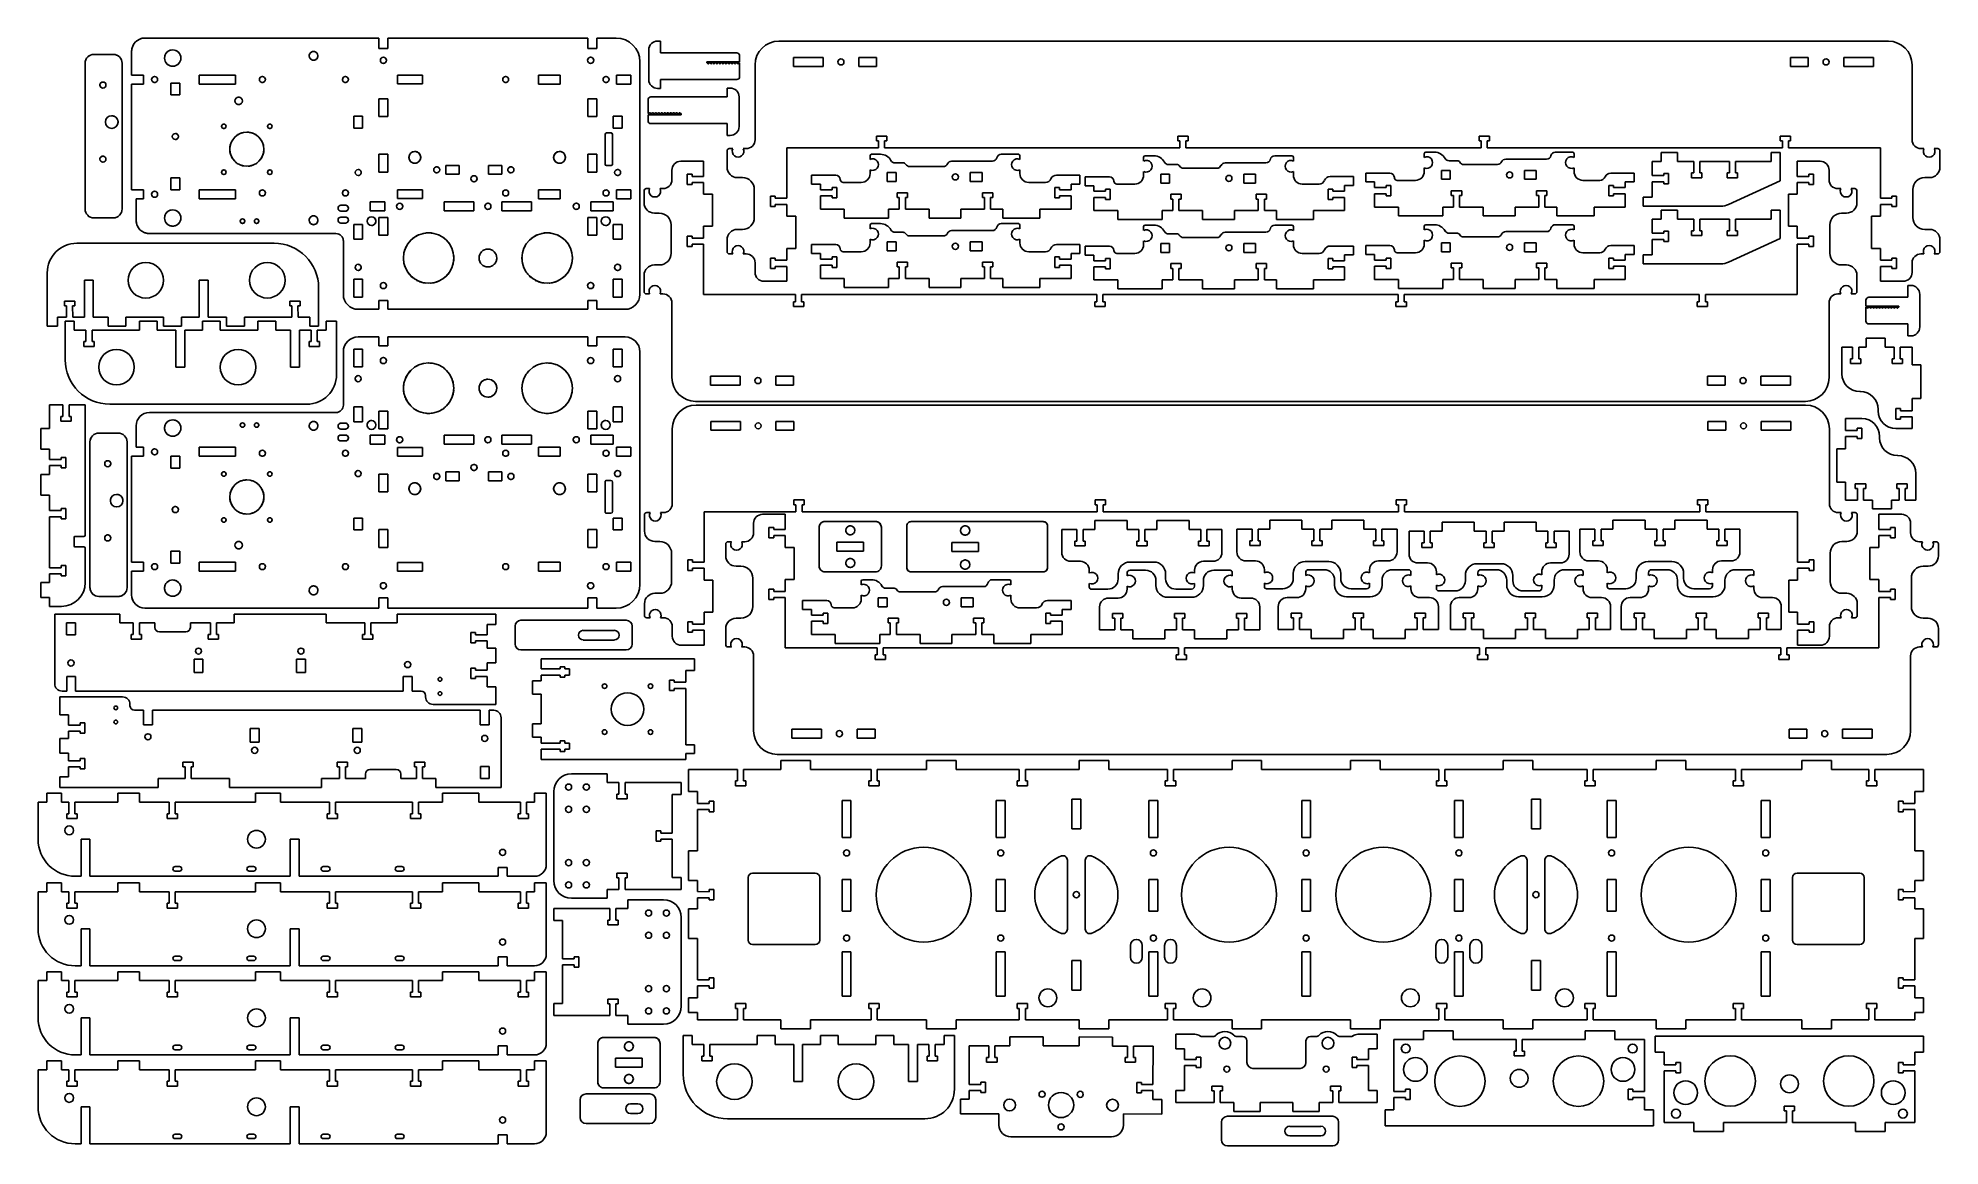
# Model space of a CAD drawing. Header units: millimetres. Extents: x -1444 to -161, y 204 to 952.
import ezdxf

# ---------------------------------------------------------------- set-up
doc = ezdxf.new("R2010")
doc.units = ezdxf.units.MM
doc.linetypes.add('HIDDEN', pattern=[9.525, 6.35, -3.175])
doc.layers.get('0').update_dxf_attribs({"color": 253, "lineweight": 70, "true_color": 0x8faf8f})
doc.layers.add('Hidden', color=38, linetype='HIDDEN', lineweight=70, true_color=0x482605)

msp = doc.modelspace()

# ---------------------------------------------------------------- linework, layer by layer
at = {"color": 38, "lineweight": -3, "true_color": 0x482605}
for p, q in [((-1371.9, 951.9), (-1214.1, 951.9)), ((-1214.1, 951.9), (-1214.1, 944.9)), ((-1208.1, 951.9), (-1073.1, 951.9)), ((-1208.1, 951.9), (-1208.1, 944.9)), ((-1073.1, 951.9), (-1073.1, 944.9)), ((-1067.1, 951.9), (-1054.1, 951.9)), ((-1067.1, 951.9), (-1067.1, 944.9)), ((-1026.1, 949.9), (-1024.1, 949.9)), ((-1024.1, 949.9), (-1024.1, 941.9)), ((-196, 949.8), (-944.4, 949.8)), ((-1406.3, 940.9), (-1393.3, 940.9)), ((-1406.3, 940.9), (-1393.3, 940.9)), ((-1380.9, 926.9), (-1380.9, 942.9)), ((-1208.1, 944.9), (-1214.1, 944.9)), ((-1067.1, 944.9), (-1073.1, 944.9)), ((-1032.1, 923.9), (-1032.1, 943.9)), ((-1024.1, 941.9), (-972.8, 941.9)), ((-970.8, 939.9), (-970.8, 935.9)), ((-934.5, 938.8), (-914.5, 938.8)), ((-934.5, 938.8), (-934.5, 932.8)), ((-914.5, 932.8), (-914.5, 938.8)), ((-890.5, 938.8), (-878.5, 938.8)), ((-890.5, 938.8), (-890.5, 932.8)), ((-878.5, 932.8), (-878.5, 938.8)), ((-262, 938.8), (-250, 938.8)), ((-262, 938.8), (-262, 932.8)), ((-250, 932.8), (-250, 938.8)), ((-226, 938.8), (-206, 938.8)), ((-226, 938.8), (-226, 932.8)), ((-206, 932.8), (-206, 938.8)), ((-1412.3, 836.7), (-1412.3, 934.9)), ((-1387.3, 934.9), (-1387.3, 836.6)), ((-1380.9, 926.9), (-1372.9, 926.9)), ((-1372.9, 926.9), (-1372.9, 920.9)), ((-1335.4, 920.9), (-1335.4, 926.9)), ((-1335.4, 926.9), (-1310.8, 926.9)), ((-1310.8, 926.9), (-1310.8, 920.9)), ((-1201.5, 921), (-1201.5, 926.9)), ((-1201.5, 926.9), (-1184.8, 926.9)), ((-1184.8, 926.9), (-1184.8, 921)), ((-1106.5, 920.9), (-1106.5, 926.9)), ((-1106.5, 926.9), (-1091.9, 926.9)), ((-1091.9, 926.9), (-1091.9, 920.9)), ((-1053.8, 920.9), (-1053.8, 926.9)), ((-1053.8, 926.9), (-1044.1, 926.9)), ((-1044.1, 926.9), (-1044.1, 920.9)), ((-1038.1, 935.9), (-1038.1, 778.9)), ((-1024.1, 923.9), (-1024.1, 917.9)), ((-972.8, 923.9), (-1024.1, 923.9)), ((-970.8, 935.9), (-993, 935.9)), ((-993, 935.9), (-993, 935.2)), ((-992.5, 935.2), (-993, 935.2)), ((-991.3, 935.2), (-990.7, 935.2)), ((-989.3, 935.2), (-988.7, 935.2)), ((-987.3, 935.2), (-986.7, 935.2)), ((-985.3, 935.2), (-984.7, 935.2)), ((-983.3, 935.2), (-982.7, 935.2)), ((-981.3, 935.2), (-980.7, 935.2)), ((-979.3, 935.2), (-978.7, 935.2)), ((-977.3, 935.2), (-976.7, 935.2)), ((-975.3, 935.2), (-974.7, 935.2)), ((-973.3, 935.2), (-972.7, 935.2)), ((-971.3, 935.2), (-970.8, 935.2)), ((-970.8, 935.2), (-970.8, 925.9)), ((-960.4, 933.8), (-960.4, 883.3)), ((-934.5, 932.8), (-914.5, 932.8)), ((-890.5, 932.8), (-878.5, 932.8)), ((-262, 932.8), (-250, 932.8)), ((-226, 932.8), (-206, 932.8)), ((-180, 883.3), (-180, 933.8)), ((-1380.9, 920.9), (-1372.9, 920.9)), ((-1380.9, 849.5), (-1380.9, 920.9)), ((-1354.4, 913.5), (-1354.4, 921.5)), ((-1348.4, 921.5), (-1354.4, 921.5)), ((-1348.4, 913.5), (-1354.4, 913.5)), ((-1348.4, 913.5), (-1348.4, 921.5)), ((-1335.4, 920.9), (-1310.8, 920.9)), ((-1214.1, 910.9), (-1208.1, 910.9)), ((-1214.1, 910.9), (-1214.1, 898.9)), ((-1208.1, 910.9), (-1208.1, 898.9)), ((-1184.8, 921), (-1201.5, 921)), ((-1106.5, 920.9), (-1091.9, 920.9)), ((-1073.1, 910.9), (-1073.1, 898.9)), ((-1073.1, 910.9), (-1067.1, 910.9)), ((-1067.1, 910.9), (-1067.1, 898.9)), ((-1053.8, 920.9), (-1044.1, 920.9)), ((-1030.6, 912.2), (-979.2, 912.2)), ((-1024.1, 917.9), (-1026.1, 917.9)), ((-979.2, 918.2), (-977.2, 918.2)), ((-979.2, 912.2), (-979.2, 918.2)), ((-971.2, 912.2), (-971.2, 892.2)), ((-1231.1, 899.2), (-1225.1, 899.2)), ((-1231.1, 899.2), (-1231.1, 891.2)), ((-1225.1, 899.2), (-1225.1, 891.2)), ((-1208.1, 898.9), (-1214.1, 898.9)), ((-1067.1, 898.9), (-1073.1, 898.9)), ((-1056.1, 899.2), (-1056.1, 891.2)), ((-1056.1, 899.2), (-1050.1, 899.2)), ((-1050.1, 899.2), (-1050.1, 891.2)), ((-1032.6, 900.9), (-1032.6, 910.2)), ((-1032, 900.9), (-1032.6, 900.9)), ((-1032.6, 896.2), (-1032.6, 900.2)), ((-1032.6, 900.2), (-1010.3, 900.2)), ((-1030, 900.9), (-1030.6, 900.9)), ((-1028, 900.9), (-1028.6, 900.9)), ((-1026, 900.9), (-1026.6, 900.9)), ((-1024, 900.9), (-1024.6, 900.9)), ((-1022, 900.9), (-1022.6, 900.9)), ((-1020, 900.9), (-1020.6, 900.9)), ((-1018, 900.9), (-1018.6, 900.9)), ((-1016, 900.9), (-1016.6, 900.9)), ((-1014, 900.9), (-1014.6, 900.9)), ((-1012, 900.9), (-1012.6, 900.9)), ((-1010.8, 900.9), (-1010.3, 900.9)), ((-1010.3, 900.2), (-1010.3, 900.9)), ((-1225.1, 891.2), (-1231.1, 891.2)), ((-1061.6, 886.9), (-1061.6, 866.9)), ((-1061.6, 886.9), (-1061.6, 866.9)), ((-1057.6, 887.9), (-1060.6, 887.9)), ((-1056.6, 866.9), (-1056.6, 886.9)), ((-1050.1, 891.2), (-1056.1, 891.2)), ((-979.2, 894.2), (-1030.6, 894.2)), ((-979.2, 886.2), (-979.2, 894.2)), ((-977.2, 886.2), (-979.2, 886.2)), ((-878.5, 882.6), (-878.5, 885.8)), ((-878.5, 885.8), (-871.5, 885.8)), ((-871.5, 885.8), (-871.5, 882.6)), ((-675.3, 882.6), (-675.3, 885.8)), ((-675.3, 885.8), (-668.3, 885.8)), ((-668.3, 885.8), (-668.3, 882.6)), ((-472.1, 885.8), (-465.1, 885.8)), ((-472.1, 882.6), (-472.1, 885.8)), ((-465.1, 885.8), (-465.1, 882.6)), ((-268.9, 885.8), (-261.9, 885.8)), ((-268.9, 882.6), (-268.9, 885.8)), ((-261.9, 885.8), (-261.9, 882.6)), ((-1214.1, 873.5), (-1208.1, 873.5)), ((-1214.1, 873.5), (-1214.1, 861.5)), ((-1208.1, 873.5), (-1208.1, 861.5)), ((-1073.1, 873.5), (-1073.1, 861.5)), ((-1073.1, 873.5), (-1067.1, 873.5)), ((-1067.1, 873.5), (-1067.1, 861.5)), ((-979.3, 875.8), (-979.3, 864.8)), ((-975.5, 877.3), (-977.8, 877.3)), ((-966.4, 877.3), (-968.4, 877.3)), ((-939, 843.8), (-939, 877.8)), ((-939, 877.8), (-877.1, 877.8)), ((-882.8, 870), (-882.8, 872.5)), ((-881.8, 873.5), (-875.8, 873.5)), ((-877.1, 882.6), (-878.5, 882.6)), ((-877.1, 877.8), (-877.1, 882.6)), ((-871.5, 882.6), (-873, 882.6)), ((-873, 882.6), (-873, 877.8)), ((-673.9, 877.8), (-873, 877.8)), ((-794.4, 873.5), (-782.8, 873.5)), ((-781.8, 872.5), (-781.8, 870)), ((-697.3, 872.5), (-691.3, 872.5)), ((-673.9, 882.6), (-675.3, 882.6)), ((-673.9, 877.8), (-673.9, 882.6)), ((-668.3, 882.6), (-669.8, 882.6)), ((-669.8, 882.6), (-669.8, 877.8)), ((-669.8, 877.8), (-470.7, 877.8)), ((-609.9, 872.5), (-598.3, 872.5)), ((-509, 871.4), (-509, 873.9)), ((-508, 874.9), (-502.1, 874.9)), ((-470.7, 882.6), (-472.1, 882.6)), ((-470.7, 877.8), (-470.7, 882.6)), ((-465.1, 882.6), (-466.6, 882.6)), ((-466.6, 882.6), (-466.6, 877.8)), ((-466.6, 877.8), (-267.5, 877.8)), ((-420.7, 874.9), (-409, 874.9)), ((-408, 873.9), (-408, 871.4)), ((-349.3, 874.7), (-338.3, 874.7)), ((-349.3, 868.7), (-349.3, 874.7)), ((-338.3, 874.7), (-338.3, 868.7)), ((-275, 874.7), (-269, 874.7)), ((-275, 874.7), (-275, 868.7)), ((-269, 874.7), (-269, 855.5)), ((-267.5, 882.6), (-268.9, 882.6)), ((-267.5, 877.8), (-267.5, 882.6)), ((-263.4, 882.6), (-263.4, 877.8)), ((-261.9, 882.6), (-263.4, 882.6)), ((-263.4, 877.8), (-201.4, 877.8)), ((-201.4, 877.8), (-201.4, 843.8)), ((-172, 877.3), (-174, 877.3)), ((-162.7, 877.3), (-165, 877.3)), ((-161.2, 864.8), (-161.2, 875.8)), ((-1208.1, 861.5), (-1214.1, 861.5)), ((-1160, 866), (-1169, 866)), ((-1169, 866), (-1169, 860)), ((-1160, 860), (-1169, 860)), ((-1160, 860), (-1160, 866)), ((-1140.1, 866), (-1140.1, 860)), ((-1131.1, 866), (-1140.1, 866)), ((-1131.1, 860), (-1140.1, 860)), ((-1131.1, 860), (-1131.1, 866)), ((-1067.1, 861.5), (-1073.1, 861.5)), ((-1060.6, 865.9), (-1057.6, 865.9)), ((-1016.5, 862.8), (-1016.5, 856.3)), ((-995.1, 868.8), (-1010.5, 868.8)), ((-1006.1, 860.1), (-1002.9, 860.1)), ((-1006.1, 853.1), (-1006.1, 860.1)), ((-1002.9, 860.1), (-1002.9, 858.6)), ((-995.1, 858.6), (-995.1, 868.8)), ((-882.8, 860.5), (-882.8, 863)), ((-871.3, 861.2), (-865.3, 861.2)), ((-871.3, 855.2), (-871.3, 861.2)), ((-866.1, 867.7), (-860.5, 867.7)), ((-865.3, 855.2), (-865.3, 861.2)), ((-856.1, 865.2), (-833.4, 865.2)), ((-827.9, 868.8), (-800.3, 868.8)), ((-815.3, 861.2), (-807.3, 861.2)), ((-815.3, 861.2), (-815.3, 855.2)), ((-807.3, 861.2), (-807.3, 855.2)), ((-781.8, 863), (-781.8, 860.5)), ((-698.3, 868.9), (-698.3, 871.5)), ((-698.3, 859.4), (-698.3, 861.9)), ((-686.8, 860.1), (-680.8, 860.1)), ((-686.8, 854.1), (-686.8, 860.1)), ((-681.6, 866.6), (-675.9, 866.6)), ((-680.8, 854.1), (-680.8, 860.1)), ((-671.6, 864.1), (-648.9, 864.1)), ((-643.3, 867.7), (-615.8, 867.7)), ((-630.8, 860.1), (-622.8, 860.1)), ((-630.8, 860.1), (-630.8, 854.1)), ((-622.8, 860.1), (-622.8, 854.1)), ((-597.3, 871.5), (-597.3, 868.9)), ((-597.3, 861.9), (-597.3, 859.4)), ((-548.5, 860.8), (-532.2, 860.8)), ((-548.5, 854.8), (-548.5, 860.8)), ((-509, 861.9), (-509, 864.3)), ((-497.5, 862.6), (-491.5, 862.6)), ((-497.5, 856.6), (-497.5, 862.6)), ((-492.3, 869.1), (-486.7, 869.1)), ((-491.5, 856.6), (-491.5, 862.6)), ((-482.4, 866.6), (-459.6, 866.6)), ((-454.1, 870.2), (-426.5, 870.2)), ((-441.5, 862.6), (-433.5, 862.6)), ((-441.5, 862.6), (-441.5, 856.6)), ((-433.5, 862.6), (-433.5, 856.6)), ((-408, 864.3), (-408, 861.9)), ((-383.3, 860.8), (-367.5, 860.8)), ((-367.5, 860.8), (-367.5, 854.8)), ((-355.3, 868.7), (-355.3, 859.1)), ((-349.3, 868.7), (-355.3, 868.7)), ((-347.5, 860.6), (-347.5, 859.1)), ((-344.3, 860.6), (-347.5, 860.6)), ((-344.3, 853.6), (-344.3, 860.6)), ((-338.3, 868.7), (-327.2, 868.7)), ((-328.7, 860.9), (-328.7, 857.7)), ((-327.2, 860.9), (-328.7, 860.9)), ((-327.2, 868.7), (-327.2, 860.9)), ((-323.1, 860.9), (-323.1, 868.7)), ((-323.1, 868.7), (-303.2, 868.7)), ((-321.7, 860.9), (-323.1, 860.9)), ((-321.7, 857.7), (-321.7, 860.9)), ((-303.2, 860.9), (-304.7, 860.9)), ((-304.7, 860.9), (-304.7, 857.7)), ((-303.2, 868.7), (-303.2, 860.9)), ((-299.1, 860.9), (-299.1, 868.7)), ((-299.1, 868.7), (-275, 868.7)), ((-297.7, 860.9), (-299.1, 860.9)), ((-297.7, 857.7), (-297.7, 860.9)), ((-242, 868.8), (-257.4, 868.8)), ((-257.4, 868.8), (-257.4, 858.6)), ((-249.6, 858.6), (-249.6, 860.1)), ((-249.6, 860.1), (-246.4, 860.1)), ((-246.4, 860.1), (-246.4, 853.1)), ((-236, 856.3), (-236, 862.8)), ((-1380.9, 849.5), (-1372.9, 849.5)), ((-1372.9, 849.5), (-1372.9, 843.5)), ((-1354.4, 849.5), (-1354.4, 857.5)), ((-1354.4, 857.5), (-1348.4, 857.5)), ((-1348.4, 849.5), (-1354.4, 849.5)), ((-1348.4, 849.5), (-1348.4, 857.5)), ((-1335.4, 843.5), (-1335.4, 849.5)), ((-1335.4, 849.5), (-1310.8, 849.5)), ((-1310.8, 849.5), (-1310.8, 843.5)), ((-1201.5, 843.6), (-1201.5, 849.5)), ((-1201.5, 849.5), (-1184.8, 849.5)), ((-1184.8, 849.5), (-1184.8, 843.6)), ((-1106.5, 843.5), (-1106.5, 849.5)), ((-1106.5, 849.5), (-1091.9, 849.5)), ((-1091.9, 849.5), (-1091.9, 843.5)), ((-1053.8, 843.5), (-1053.8, 849.5)), ((-1053.8, 849.5), (-1044.1, 849.5)), ((-1044.1, 849.5), (-1044.1, 843.5)), ((-1035.3, 848.8), (-1035.3, 840.8)), ((-1031.5, 850.3), (-1033.8, 850.3)), ((-1022.5, 850.3), (-1024.4, 850.3)), ((-1002.9, 853.1), (-1006.1, 853.1)), ((-1002.9, 858.6), (-995.1, 858.6)), ((-1002.9, 854.5), (-1002.9, 853.1)), ((-995.1, 854.5), (-1002.9, 854.5)), ((-995.1, 846.5), (-995.1, 854.5)), ((-972.3, 857.8), (-968.9, 857.8)), ((-960.9, 849.8), (-960.9, 830.8)), ((-922.3, 859.4), (-905.9, 859.4)), ((-922.3, 853.4), (-922.3, 859.4)), ((-916.3, 853.4), (-922.3, 853.4)), ((-916.3, 849.6), (-916.3, 853.4)), ((-908.5, 849.6), (-916.3, 849.6)), ((-908.5, 851), (-908.5, 849.6)), ((-905.3, 851), (-908.5, 851)), ((-905.3, 844), (-905.3, 851)), ((-900.9, 854.5), (-888.8, 854.5)), ((-871.3, 855.2), (-865.3, 855.2)), ((-864.6, 847.5), (-864.6, 844.3)), ((-857.6, 847.5), (-864.6, 847.5)), ((-857.6, 844.3), (-857.6, 847.5)), ((-815.3, 855.2), (-807.3, 855.2)), ((-807, 847.5), (-807, 844.3)), ((-800, 847.5), (-807, 847.5)), ((-800, 844.3), (-800, 847.5)), ((-775.8, 854.5), (-764.5, 854.5)), ((-758.3, 851), (-758.3, 844)), ((-755.1, 851), (-758.3, 851)), ((-757.1, 859.4), (-741.3, 859.4)), ((-755.1, 849.6), (-755.1, 851)), ((-747.3, 849.6), (-755.1, 849.6)), ((-747.3, 853.4), (-747.3, 849.6)), ((-741.3, 853.4), (-747.3, 853.4)), ((-741.3, 859.4), (-741.3, 853.4)), ((-737.8, 858.3), (-721.4, 858.3)), ((-737.8, 852.3), (-737.8, 858.3)), ((-731.8, 852.3), (-737.8, 852.3)), ((-731.8, 848.5), (-731.8, 852.3)), ((-724, 848.5), (-731.8, 848.5)), ((-724, 850), (-724, 848.5)), ((-720.8, 850), (-724, 850)), ((-720.8, 843), (-720.8, 850)), ((-716.4, 853.4), (-704.3, 853.4)), ((-686.8, 854.1), (-680.8, 854.1)), ((-630.8, 854.1), (-622.8, 854.1)), ((-591.3, 853.4), (-580, 853.4)), ((-573.8, 850), (-573.8, 843)), ((-570.6, 850), (-573.8, 850)), ((-572.6, 858.4), (-556.8, 858.4)), ((-570.6, 848.5), (-570.6, 850)), ((-562.8, 848.5), (-570.6, 848.5)), ((-562.8, 852.4), (-562.8, 848.5)), ((-556.8, 852.4), (-562.8, 852.4)), ((-556.8, 858.4), (-556.8, 852.4)), ((-542.5, 854.8), (-548.5, 854.8)), ((-542.5, 851), (-542.5, 854.8)), ((-534.7, 851), (-542.5, 851)), ((-542.5, 846.9), (-534.7, 846.9)), ((-542.5, 837.9), (-542.5, 846.9)), ((-534.7, 852.4), (-534.7, 851)), ((-531.5, 852.4), (-534.7, 852.4)), ((-534.7, 846.9), (-534.7, 845.4)), ((-531.5, 845.4), (-531.5, 852.4)), ((-527.2, 855.9), (-515, 855.9)), ((-497.5, 856.6), (-491.5, 856.6)), ((-490.8, 848.9), (-490.8, 845.7)), ((-483.8, 848.9), (-490.8, 848.9)), ((-483.8, 845.7), (-483.8, 848.9)), ((-441.5, 856.6), (-433.5, 856.6)), ((-433.3, 848.9), (-433.3, 845.7)), ((-426.3, 848.9), (-433.3, 848.9)), ((-426.3, 845.7), (-426.3, 848.9)), ((-402, 855.9), (-390.7, 855.9)), ((-384.5, 852.4), (-384.5, 845.4)), ((-381.3, 852.4), (-384.5, 852.4)), ((-381.3, 851), (-381.3, 852.4)), ((-373.5, 851), (-381.3, 851)), ((-381.3, 846.9), (-373.5, 846.9)), ((-381.3, 845.4), (-381.3, 846.9)), ((-373.5, 854.8), (-373.5, 851)), ((-367.5, 854.8), (-373.5, 854.8)), ((-373.5, 846.9), (-373.5, 837.9)), ((-347.5, 859.1), (-355.3, 859.1)), ((-355.3, 855), (-347.5, 855)), ((-355.3, 844.5), (-355.3, 855)), ((-347.5, 855), (-347.5, 853.6)), ((-347.5, 853.6), (-344.3, 853.6)), ((-328.7, 857.7), (-321.7, 857.7)), ((-304.7, 857.7), (-297.7, 857.7)), ((-269, 855.5), (-303.9, 839.6)), ((-257.4, 858.6), (-249.6, 858.6)), ((-249.6, 854.5), (-257.4, 854.5)), ((-257.4, 854.5), (-257.4, 846.5)), ((-249.6, 853.1), (-249.6, 854.5)), ((-246.4, 853.1), (-249.6, 853.1)), ((-228.1, 850.3), (-230, 850.3)), ((-218.7, 850.3), (-221, 850.3)), ((-217.2, 840.8), (-217.2, 848.8)), ((-179.5, 830.8), (-179.5, 849.8)), ((-171.5, 857.8), (-168.2, 857.8)), ((-1412.3, 836.6), (-1412.3, 836.7)), ((-1377.9, 829), (-1377.9, 843.5)), ((-1377.9, 843.5), (-1372.9, 843.5)), ((-1335.4, 843.5), (-1310.8, 843.5)), ((-1239.7, 839.1), (-1236.7, 839.1)), ((-1236.7, 835.1), (-1239.7, 835.1)), ((-1210.1, 841.4), (-1220.1, 841.4)), ((-1220.1, 835.4), (-1220.1, 841.4)), ((-1210.1, 835.4), (-1220.1, 835.4)), ((-1210.1, 841.4), (-1210.1, 835.4)), ((-1184.8, 843.6), (-1201.5, 843.6)), ((-1170.1, 835.4), (-1170.1, 841.4)), ((-1170.1, 835.4), (-1170.1, 841.4)), ((-1150.1, 841.4), (-1170.1, 841.4)), ((-1150.1, 835.4), (-1170.1, 835.4)), ((-1150.1, 841.4), (-1150.1, 835.4)), ((-1131.1, 835.4), (-1131.1, 841.4)), ((-1131.1, 835.4), (-1131.1, 841.4)), ((-1111.1, 841.4), (-1131.1, 841.4)), ((-1111.1, 835.4), (-1131.1, 835.4)), ((-1111.1, 841.4), (-1111.1, 835.4)), ((-1106.5, 843.5), (-1091.9, 843.5)), ((-1071.1, 835.4), (-1071.1, 841.4)), ((-1071.1, 835.4), (-1071.1, 841.4)), ((-1056.1, 841.4), (-1071.1, 841.4)), ((-1056.1, 835.4), (-1071.1, 835.4)), ((-1056.1, 841.4), (-1056.1, 835.4)), ((-1053.8, 843.5), (-1044.1, 843.5)), ((-989.1, 846.5), (-995.1, 846.5)), ((-989.1, 824.9), (-989.1, 846.5)), ((-950, 838.3), (-950, 845.3)), ((-950, 845.3), (-946.8, 845.3)), ((-946.8, 838.3), (-950, 838.3)), ((-946.8, 845.3), (-946.8, 843.8)), ((-946.8, 843.8), (-939, 843.8)), ((-939, 839.7), (-946.8, 839.7)), ((-946.8, 839.7), (-946.8, 838.3)), ((-939, 831.7), (-939, 839.7)), ((-916.3, 845.5), (-908.5, 845.5)), ((-916.3, 836.5), (-916.3, 845.5)), ((-916.3, 836.5), (-900.3, 836.5)), ((-908.5, 845.5), (-908.5, 844)), ((-908.5, 844), (-905.3, 844)), ((-900.3, 830.5), (-900.3, 836.5)), ((-870.3, 836.5), (-870.3, 830.5)), ((-870.3, 836.5), (-863.1, 836.5)), ((-864.6, 844.3), (-863.1, 844.3)), ((-863.1, 844.3), (-863.1, 836.5)), ((-859, 844.3), (-857.6, 844.3)), ((-859, 836.5), (-859, 844.3)), ((-859, 836.5), (-843, 836.5)), ((-843, 830.5), (-843, 836.5)), ((-821.6, 836.5), (-821.6, 830.5)), ((-821.6, 836.5), (-805.6, 836.5)), ((-807, 844.3), (-805.6, 844.3)), ((-805.6, 844.3), (-805.6, 836.5)), ((-801.5, 844.3), (-800, 844.3)), ((-801.5, 836.5), (-801.5, 844.3)), ((-793.3, 836.5), (-801.5, 836.5)), ((-793.3, 830.5), (-793.3, 836.5)), ((-768.3, 836.5), (-768.3, 830.5)), ((-768.3, 836.5), (-747.3, 836.5)), ((-758.3, 844), (-755.1, 844)), ((-755.1, 845.5), (-747.3, 845.5)), ((-755.1, 844), (-755.1, 845.5)), ((-747.3, 845.5), (-747.3, 836.5)), ((-731.8, 844.4), (-724, 844.4)), ((-731.8, 835.5), (-731.8, 844.4)), ((-731.8, 835.5), (-715.8, 835.5)), ((-724, 844.4), (-724, 843)), ((-724, 843), (-720.8, 843)), ((-715.8, 829.5), (-715.8, 835.5)), ((-685.8, 835.5), (-685.8, 829.5)), ((-685.8, 835.5), (-678.6, 835.5)), ((-680, 846.5), (-680, 843.3)), ((-673, 846.5), (-680, 846.5)), ((-680, 843.3), (-678.6, 843.3)), ((-678.6, 843.3), (-678.6, 835.5)), ((-674.5, 843.3), (-673, 843.3)), ((-674.5, 835.5), (-674.5, 843.3)), ((-674.5, 835.5), (-658.5, 835.5)), ((-673, 843.3), (-673, 846.5)), ((-658.5, 829.5), (-658.5, 835.5)), ((-637, 835.5), (-637, 829.5)), ((-637, 835.5), (-621, 835.5)), ((-622.5, 846.5), (-622.5, 843.3)), ((-615.5, 846.5), (-622.5, 846.5)), ((-622.5, 843.3), (-621, 843.3)), ((-621, 843.3), (-621, 835.5)), ((-616.9, 843.3), (-615.5, 843.3)), ((-616.9, 835.5), (-616.9, 843.3)), ((-608.8, 835.5), (-616.9, 835.5)), ((-615.5, 843.3), (-615.5, 846.5)), ((-608.8, 829.5), (-608.8, 835.5)), ((-583.8, 835.5), (-583.8, 829.5)), ((-583.8, 835.5), (-562.8, 835.5)), ((-573.8, 843), (-570.6, 843)), ((-570.6, 844.4), (-562.8, 844.4)), ((-570.6, 843), (-570.6, 844.4)), ((-562.8, 844.4), (-562.8, 835.5)), ((-542.5, 837.9), (-526.5, 837.9)), ((-534.7, 845.4), (-531.5, 845.4)), ((-526.5, 831.9), (-526.5, 837.9)), ((-496.5, 837.9), (-496.5, 831.9)), ((-496.5, 837.9), (-489.4, 837.9)), ((-490.8, 845.7), (-489.4, 845.7)), ((-489.4, 845.7), (-489.4, 837.9)), ((-485.3, 845.7), (-483.8, 845.7)), ((-485.3, 837.9), (-485.3, 845.7)), ((-485.3, 837.9), (-469.3, 837.9)), ((-469.3, 831.9), (-469.3, 837.9)), ((-447.8, 837.9), (-447.8, 831.9)), ((-447.8, 837.9), (-431.8, 837.9)), ((-433.3, 845.7), (-431.8, 845.7)), ((-431.8, 845.7), (-431.8, 837.9)), ((-427.7, 845.7), (-426.3, 845.7)), ((-427.7, 837.9), (-427.7, 845.7)), ((-419.5, 837.9), (-427.7, 837.9)), ((-419.5, 831.9), (-419.5, 837.9)), ((-394.5, 837.9), (-394.5, 831.9)), ((-394.5, 837.9), (-373.5, 837.9)), ((-384.5, 845.4), (-381.3, 845.4)), ((-361.3, 838.5), (-361.3, 844.5)), ((-361.3, 844.5), (-355.3, 844.5)), ((-308.9, 838.5), (-361.3, 838.5)), ((-349.3, 835.7), (-338.3, 835.7)), ((-349.3, 829.7), (-349.3, 835.7)), ((-338.3, 835.7), (-338.3, 829.7)), ((-275, 835.7), (-269, 835.7)), ((-275, 835.7), (-275, 829.7)), ((-269, 835.7), (-269, 816.6)), ((-257.4, 846.5), (-263.4, 846.5)), ((-263.4, 846.5), (-263.4, 824.9)), ((-201.4, 843.8), (-193.6, 843.8)), ((-201.4, 839.7), (-201.4, 831.7)), ((-193.6, 839.7), (-201.4, 839.7)), ((-193.6, 845.3), (-190.4, 845.3)), ((-193.6, 843.8), (-193.6, 845.3)), ((-193.6, 838.3), (-193.6, 839.7)), ((-190.4, 838.3), (-193.6, 838.3)), ((-190.4, 845.3), (-190.4, 838.3)), ((-1393.3, 830.6), (-1406.3, 830.6)), ((-1239.7, 831.1), (-1236.7, 831.1)), ((-1236.7, 827.1), (-1239.7, 827.1)), ((-1231.1, 826.2), (-1225.1, 826.2)), ((-1231.1, 826.2), (-1231.1, 816.2)), ((-1225.1, 826.2), (-1225.1, 816.2)), ((-1214.1, 830.9), (-1214.1, 818.9)), ((-1214.1, 830.9), (-1208.1, 830.9)), ((-1208.1, 830.9), (-1208.1, 818.9)), ((-1073.1, 830.9), (-1073.1, 818.9)), ((-1073.1, 830.9), (-1067.1, 830.9)), ((-1067.1, 830.9), (-1067.1, 818.9)), ((-1056.1, 826.2), (-1050.1, 826.2)), ((-1056.1, 826.2), (-1056.1, 816.2)), ((-1050.1, 826.2), (-1050.1, 816.2)), ((-1028.3, 833.8), (-1025, 833.8)), ((-1017, 825.8), (-1017, 806.8)), ((-995.1, 824.9), (-989.1, 824.9)), ((-995.1, 816.9), (-995.1, 824.9)), ((-968.9, 822.8), (-972.3, 822.8)), ((-933, 831.7), (-939, 831.7)), ((-933, 810), (-933, 831.7)), ((-870.3, 830.5), (-900.3, 830.5)), ((-882.8, 823.2), (-882.8, 825.7)), ((-881.8, 826.7), (-875.8, 826.7)), ((-821.6, 830.5), (-843, 830.5)), ((-827.9, 822), (-800.3, 822)), ((-794.4, 826.7), (-782.8, 826.7)), ((-768.3, 830.5), (-793.3, 830.5)), ((-781.8, 825.7), (-781.8, 823.2)), ((-685.8, 829.5), (-715.8, 829.5)), ((-698.3, 822.1), (-698.3, 824.7)), ((-697.3, 825.7), (-691.3, 825.7)), ((-637, 829.5), (-658.5, 829.5)), ((-609.9, 825.7), (-598.3, 825.7)), ((-583.8, 829.5), (-608.8, 829.5)), ((-597.3, 824.7), (-597.3, 822.1)), ((-496.5, 831.9), (-526.5, 831.9)), ((-509, 822.5), (-509, 825)), ((-508, 826), (-502.1, 826)), ((-447.8, 831.9), (-469.3, 831.9)), ((-454.1, 821.3), (-426.5, 821.3)), ((-420.7, 826), (-409, 826)), ((-394.5, 831.9), (-419.5, 831.9)), ((-408, 825), (-408, 822.5)), ((-355.3, 829.7), (-355.3, 820.2)), ((-349.3, 829.7), (-355.3, 829.7)), ((-347.5, 821.6), (-347.5, 820.2)), ((-344.3, 821.6), (-347.5, 821.6)), ((-344.3, 814.6), (-344.3, 821.6)), ((-338.3, 829.7), (-327.2, 829.7)), ((-328.7, 821.9), (-328.7, 818.7)), ((-327.2, 821.9), (-328.7, 821.9)), ((-327.2, 829.7), (-327.2, 821.9)), ((-323.1, 821.9), (-323.1, 829.7)), ((-323.1, 829.7), (-303.2, 829.7)), ((-321.7, 821.9), (-323.1, 821.9)), ((-321.7, 818.7), (-321.7, 821.9)), ((-303.2, 821.9), (-304.7, 821.9)), ((-304.7, 821.9), (-304.7, 818.7)), ((-303.2, 829.7), (-303.2, 821.9)), ((-299.1, 821.9), (-299.1, 829.7)), ((-299.1, 829.7), (-275, 829.7)), ((-297.7, 821.9), (-299.1, 821.9)), ((-297.7, 818.7), (-297.7, 821.9)), ((-263.4, 824.9), (-257.4, 824.9)), ((-257.4, 824.9), (-257.4, 816.9)), ((-235.5, 806.8), (-235.5, 825.8)), ((-227.5, 833.8), (-224.2, 833.8)), ((-207.4, 831.7), (-207.4, 810)), ((-201.4, 831.7), (-207.4, 831.7)), ((-168.2, 822.8), (-171.5, 822.8)), ((-1417.8, 813.5), (-1284.8, 813.5)), ((-1243.1, 820), (-1368.9, 820)), ((-1238.1, 815), (-1238.1, 778.9)), ((-1225.1, 816.2), (-1231.1, 816.2)), ((-1208.1, 818.9), (-1214.1, 818.9)), ((-1067.1, 818.9), (-1073.1, 818.9)), ((-1050.1, 816.2), (-1056.1, 816.2)), ((-1006.1, 818.3), (-1002.9, 818.3)), ((-1006.1, 811.3), (-1006.1, 818.3)), ((-1002.9, 811.3), (-1006.1, 811.3)), ((-1002.9, 818.3), (-1002.9, 816.9)), ((-1002.9, 816.9), (-995.1, 816.9)), ((-1002.9, 812.8), (-1002.9, 811.3)), ((-995.1, 812.8), (-1002.9, 812.8)), ((-995.1, 778.8), (-995.1, 812.8)), ((-979.3, 815.8), (-979.3, 807.8)), ((-939, 802), (-939, 810)), ((-939, 810), (-933, 810)), ((-922.3, 812.6), (-905.9, 812.6)), ((-922.3, 806.6), (-922.3, 812.6)), ((-882.8, 813.7), (-882.8, 816.2)), ((-871.3, 814.4), (-865.3, 814.4)), ((-871.3, 808.4), (-871.3, 814.4)), ((-871.3, 808.4), (-865.3, 808.4)), ((-866.1, 820.9), (-860.5, 820.9)), ((-865.3, 808.4), (-865.3, 814.4)), ((-856.1, 818.4), (-833.4, 818.4)), ((-815.3, 814.4), (-807.3, 814.4)), ((-815.3, 814.4), (-815.3, 808.4)), ((-815.3, 808.4), (-807.3, 808.4)), ((-807.3, 814.4), (-807.3, 808.4)), ((-781.8, 816.2), (-781.8, 813.7)), ((-757.1, 812.6), (-741.3, 812.6)), ((-741.3, 812.6), (-741.3, 806.6)), ((-737.8, 811.5), (-721.4, 811.5)), ((-737.8, 805.5), (-737.8, 811.5)), ((-698.3, 812.6), (-698.3, 815.1)), ((-686.8, 813.3), (-680.8, 813.3)), ((-686.8, 807.3), (-686.8, 813.3)), ((-681.6, 819.8), (-675.9, 819.8)), ((-680.8, 807.3), (-680.8, 813.3)), ((-671.6, 817.3), (-648.9, 817.3)), ((-643.3, 820.9), (-615.8, 820.9)), ((-630.8, 813.3), (-622.8, 813.3)), ((-630.8, 813.3), (-630.8, 807.3)), ((-622.8, 813.3), (-622.8, 807.3)), ((-597.3, 815.1), (-597.3, 812.6)), ((-572.6, 811.6), (-556.8, 811.6)), ((-556.8, 811.6), (-556.8, 805.6)), ((-548.5, 811.9), (-532.2, 811.9)), ((-548.5, 805.9), (-548.5, 811.9)), ((-509, 813), (-509, 815.5)), ((-497.5, 813.7), (-491.5, 813.7)), ((-497.5, 807.7), (-497.5, 813.7)), ((-492.3, 820.2), (-486.7, 820.2)), ((-491.5, 807.7), (-491.5, 813.7)), ((-482.4, 817.7), (-459.6, 817.7)), ((-441.5, 813.7), (-433.5, 813.7)), ((-441.5, 813.7), (-441.5, 807.7)), ((-433.5, 813.7), (-433.5, 807.7)), ((-408, 815.5), (-408, 813)), ((-383.3, 811.9), (-367.5, 811.9)), ((-367.5, 811.9), (-367.5, 805.9)), ((-347.5, 820.2), (-355.3, 820.2)), ((-355.3, 816.1), (-347.5, 816.1)), ((-355.3, 805.6), (-355.3, 816.1)), ((-347.5, 816.1), (-347.5, 814.6)), ((-347.5, 814.6), (-344.3, 814.6)), ((-328.7, 818.7), (-321.7, 818.7)), ((-304.7, 818.7), (-297.7, 818.7)), ((-269, 816.6), (-303.9, 800.7)), ((-257.4, 816.9), (-249.6, 816.9)), ((-249.6, 812.8), (-257.4, 812.8)), ((-257.4, 812.8), (-257.4, 778.8)), ((-249.6, 816.9), (-249.6, 818.3)), ((-249.6, 818.3), (-246.4, 818.3)), ((-249.6, 811.3), (-249.6, 812.8)), ((-246.4, 811.3), (-249.6, 811.3)), ((-246.4, 818.3), (-246.4, 811.3)), ((-207.4, 810), (-201.4, 810)), ((-201.4, 810), (-201.4, 802)), ((-161.2, 807.8), (-161.2, 815.8)), ((-1025, 798.8), (-1028.3, 798.8)), ((-977.8, 806.3), (-975.5, 806.3)), ((-968.4, 806.3), (-966.4, 806.3)), ((-960.4, 800.3), (-960.4, 793.8)), ((-950, 796.5), (-950, 803.5)), ((-950, 803.5), (-946.8, 803.5)), ((-946.8, 796.5), (-950, 796.5)), ((-946.8, 803.5), (-946.8, 802)), ((-946.8, 802), (-939, 802)), ((-939, 797.9), (-946.8, 797.9)), ((-946.8, 797.9), (-946.8, 796.5)), ((-939, 787.8), (-939, 797.9)), ((-916.3, 806.6), (-922.3, 806.6)), ((-916.3, 802.8), (-916.3, 806.6)), ((-908.5, 802.8), (-916.3, 802.8)), ((-916.3, 798.7), (-908.5, 798.7)), ((-916.3, 789.7), (-916.3, 798.7)), ((-908.5, 804.2), (-908.5, 802.8)), ((-905.3, 804.2), (-908.5, 804.2)), ((-908.5, 798.7), (-908.5, 797.2)), ((-908.5, 797.2), (-905.3, 797.2)), ((-905.3, 797.2), (-905.3, 804.2)), ((-900.9, 807.7), (-888.8, 807.7)), ((-864.6, 800.7), (-864.6, 797.5)), ((-857.6, 800.7), (-864.6, 800.7)), ((-864.6, 797.5), (-863.1, 797.5)), ((-863.1, 797.5), (-863.1, 789.7)), ((-859, 797.5), (-857.6, 797.5)), ((-859, 789.7), (-859, 797.5)), ((-857.6, 797.5), (-857.6, 800.7)), ((-807, 800.7), (-807, 797.5)), ((-800, 800.7), (-807, 800.7)), ((-807, 797.5), (-805.6, 797.5)), ((-805.6, 797.5), (-805.6, 789.7)), ((-801.5, 797.5), (-800, 797.5)), ((-801.5, 789.7), (-801.5, 797.5)), ((-800, 797.5), (-800, 800.7)), ((-775.8, 807.7), (-764.5, 807.7)), ((-758.3, 804.2), (-758.3, 797.2)), ((-755.1, 804.2), (-758.3, 804.2)), ((-758.3, 797.2), (-755.1, 797.2)), ((-755.1, 802.8), (-755.1, 804.2)), ((-747.3, 802.8), (-755.1, 802.8)), ((-755.1, 798.7), (-747.3, 798.7)), ((-755.1, 797.2), (-755.1, 798.7)), ((-747.3, 806.6), (-747.3, 802.8)), ((-741.3, 806.6), (-747.3, 806.6)), ((-747.3, 798.7), (-747.3, 789.7)), ((-731.8, 805.5), (-737.8, 805.5)), ((-731.8, 801.7), (-731.8, 805.5)), ((-724, 801.7), (-731.8, 801.7)), ((-731.8, 797.6), (-724, 797.6)), ((-731.8, 788.7), (-731.8, 797.6)), ((-724, 803.2), (-724, 801.7)), ((-720.8, 803.2), (-724, 803.2)), ((-724, 797.6), (-724, 796.2)), ((-724, 796.2), (-720.8, 796.2)), ((-720.8, 796.2), (-720.8, 803.2)), ((-716.4, 806.6), (-704.3, 806.6)), ((-686.8, 807.3), (-680.8, 807.3)), ((-680, 799.7), (-680, 796.5)), ((-673, 799.7), (-680, 799.7)), ((-680, 796.5), (-678.6, 796.5)), ((-678.6, 796.5), (-678.6, 788.7)), ((-674.5, 796.5), (-673, 796.5)), ((-674.5, 788.7), (-674.5, 796.5)), ((-673, 796.5), (-673, 799.7)), ((-630.8, 807.3), (-622.8, 807.3)), ((-622.5, 799.7), (-622.5, 796.5)), ((-615.5, 799.7), (-622.5, 799.7)), ((-622.5, 796.5), (-621, 796.5)), ((-621, 796.5), (-621, 788.7)), ((-616.9, 796.5), (-615.5, 796.5)), ((-616.9, 788.7), (-616.9, 796.5)), ((-615.5, 796.5), (-615.5, 799.7)), ((-591.3, 806.6), (-580, 806.6)), ((-573.8, 803.2), (-573.8, 796.2)), ((-570.6, 803.2), (-573.8, 803.2)), ((-573.8, 796.2), (-570.6, 796.2)), ((-570.6, 801.7), (-570.6, 803.2)), ((-562.8, 801.7), (-570.6, 801.7)), ((-570.6, 797.6), (-562.8, 797.6)), ((-570.6, 796.2), (-570.6, 797.6)), ((-562.8, 805.6), (-562.8, 801.7)), ((-556.8, 805.6), (-562.8, 805.6)), ((-562.8, 797.6), (-562.8, 788.7)), ((-542.5, 805.9), (-548.5, 805.9)), ((-542.5, 802.1), (-542.5, 805.9)), ((-534.7, 802.1), (-542.5, 802.1)), ((-542.5, 798), (-534.7, 798)), ((-542.5, 789), (-542.5, 798)), ((-534.7, 803.5), (-534.7, 802.1)), ((-531.5, 803.5), (-534.7, 803.5)), ((-534.7, 798), (-534.7, 796.5)), ((-534.7, 796.5), (-531.5, 796.5)), ((-531.5, 796.5), (-531.5, 803.5)), ((-527.2, 807), (-515, 807)), ((-497.5, 807.7), (-491.5, 807.7)), ((-490.8, 800), (-490.8, 796.8)), ((-483.8, 800), (-490.8, 800)), ((-490.8, 796.8), (-489.4, 796.8)), ((-489.4, 796.8), (-489.4, 789)), ((-485.3, 796.8), (-483.8, 796.8)), ((-485.3, 789), (-485.3, 796.8)), ((-483.8, 796.8), (-483.8, 800)), ((-441.5, 807.7), (-433.5, 807.7)), ((-433.3, 800), (-433.3, 796.8)), ((-426.3, 800), (-433.3, 800)), ((-433.3, 796.8), (-431.8, 796.8)), ((-431.8, 796.8), (-431.8, 789)), ((-427.7, 796.8), (-426.3, 796.8)), ((-427.7, 789), (-427.7, 796.8)), ((-426.3, 796.8), (-426.3, 800)), ((-402, 807), (-390.7, 807)), ((-384.5, 803.5), (-384.5, 796.5)), ((-381.3, 803.5), (-384.5, 803.5)), ((-384.5, 796.5), (-381.3, 796.5)), ((-381.3, 802.1), (-381.3, 803.5)), ((-373.5, 802.1), (-381.3, 802.1)), ((-381.3, 798), (-373.5, 798)), ((-381.3, 796.5), (-381.3, 798)), ((-373.5, 805.9), (-373.5, 802.1)), ((-367.5, 805.9), (-373.5, 805.9)), ((-373.5, 798), (-373.5, 789)), ((-361.3, 799.6), (-361.3, 805.6)), ((-361.3, 805.6), (-355.3, 805.6)), ((-308.9, 799.6), (-361.3, 799.6)), ((-224.2, 798.8), (-227.5, 798.8)), ((-201.4, 802), (-193.6, 802)), ((-201.4, 797.9), (-201.4, 787.8)), ((-193.6, 797.9), (-201.4, 797.9)), ((-193.6, 803.5), (-190.4, 803.5)), ((-193.6, 802), (-193.6, 803.5)), ((-193.6, 796.5), (-193.6, 797.9)), ((-190.4, 796.5), (-193.6, 796.5)), ((-190.4, 803.5), (-190.4, 796.5)), ((-180, 793.8), (-180, 800.3)), ((-174, 806.3), (-172, 806.3)), ((-165, 806.3), (-162.7, 806.3)), ((-1437.8, 757.5), (-1437.8, 793.5)), ((-1412.8, 788.5), (-1412.8, 763.5)), ((-1406.8, 788.5), (-1412.8, 788.5)), ((-1406.8, 763.5), (-1406.8, 788.5)), ((-1335.3, 788.5), (-1335.3, 763.5)), ((-1329.3, 788.5), (-1335.3, 788.5)), ((-1329.3, 763.5), (-1329.3, 788.5)), ((-1254.8, 783.5), (-1254.8, 757.5)), ((-1231.1, 789.2), (-1231.1, 777.2)), ((-1231.1, 789.2), (-1225.1, 789.2)), ((-1225.1, 789.2), (-1225.1, 777.2)), ((-1056.1, 789.2), (-1056.1, 777.2)), ((-1056.1, 789.2), (-1050.1, 789.2)), ((-1050.1, 789.2), (-1050.1, 777.2)), ((-1035.3, 791.8), (-1035.3, 780.8)), ((-954.4, 787.8), (-939, 787.8)), ((-916.3, 789.7), (-900.3, 789.7)), ((-900.3, 783.7), (-900.3, 789.7)), ((-870.3, 783.7), (-900.3, 783.7)), ((-870.3, 789.7), (-870.3, 783.7)), ((-870.3, 789.7), (-863.1, 789.7)), ((-859, 789.7), (-843, 789.7)), ((-843, 783.7), (-843, 789.7)), ((-821.6, 783.7), (-843, 783.7)), ((-821.6, 789.7), (-821.6, 783.7)), ((-821.6, 789.7), (-805.6, 789.7)), ((-793.3, 789.7), (-801.5, 789.7)), ((-793.3, 783.7), (-793.3, 789.7)), ((-768.3, 783.7), (-793.3, 783.7)), ((-768.3, 789.7), (-768.3, 783.7)), ((-768.3, 789.7), (-747.3, 789.7)), ((-731.8, 788.7), (-715.8, 788.7)), ((-715.8, 782.7), (-715.8, 788.7)), ((-685.8, 782.7), (-715.8, 782.7)), ((-685.8, 788.7), (-685.8, 782.7)), ((-685.8, 788.7), (-678.6, 788.7)), ((-674.5, 788.7), (-658.5, 788.7)), ((-658.5, 782.7), (-658.5, 788.7)), ((-637, 782.7), (-658.5, 782.7)), ((-637, 788.7), (-637, 782.7)), ((-637, 788.7), (-621, 788.7)), ((-608.8, 788.7), (-616.9, 788.7)), ((-608.8, 782.7), (-608.8, 788.7)), ((-583.8, 782.7), (-608.8, 782.7)), ((-583.8, 788.7), (-583.8, 782.7)), ((-583.8, 788.7), (-562.8, 788.7)), ((-542.5, 789), (-526.5, 789)), ((-526.5, 783), (-526.5, 789)), ((-496.5, 783), (-526.5, 783)), ((-496.5, 789), (-496.5, 783)), ((-496.5, 789), (-489.4, 789)), ((-485.3, 789), (-469.3, 789)), ((-469.3, 783), (-469.3, 789)), ((-447.8, 783), (-469.3, 783)), ((-447.8, 789), (-447.8, 783)), ((-447.8, 789), (-431.8, 789)), ((-419.5, 789), (-427.7, 789)), ((-419.5, 783), (-419.5, 789)), ((-394.5, 783), (-419.5, 783)), ((-394.5, 789), (-394.5, 783)), ((-394.5, 789), (-373.5, 789)), ((-217.2, 780.8), (-217.2, 791.8)), ((-201.4, 787.8), (-186, 787.8)), ((-180.8, 785), (-182.8, 785)), ((-182.8, 785), (-182.8, 777)), ((-1426.2, 774.5), (-1426.2, 771.3)), ((-1419.2, 774.5), (-1426.2, 774.5)), ((-1426.2, 771.3), (-1424.8, 771.3)), ((-1424.8, 771.3), (-1424.8, 763.5)), ((-1420.7, 771.3), (-1419.2, 771.3)), ((-1420.6, 763.5), (-1420.7, 771.3)), ((-1419.2, 771.3), (-1419.2, 774.5)), ((-1274.3, 774.5), (-1274.3, 771.3)), ((-1267.3, 774.5), (-1274.3, 774.5)), ((-1274.3, 771.3), (-1272.8, 771.3)), ((-1272.8, 771.3), (-1272.8, 763.5)), ((-1268.6, 763.5), (-1268.7, 771.3)), ((-1268.7, 771.3), (-1267.3, 771.3)), ((-1267.3, 771.3), (-1267.3, 774.5)), ((-1225.1, 777.2), (-1231.1, 777.2)), ((-1214.1, 774.9), (-1214.1, 768.9)), ((-1214.1, 774.9), (-1208.1, 774.9)), ((-1208.1, 774.9), (-1208.1, 768.9)), ((-1073.1, 774.9), (-1073.1, 768.9)), ((-1073.1, 774.9), (-1067.1, 774.9)), ((-1067.1, 774.9), (-1067.1, 768.9)), ((-1050.1, 777.2), (-1056.1, 777.2)), ((-1033.8, 779.3), (-1031.5, 779.3)), ((-1024.4, 779.3), (-1022.5, 779.3)), ((-1016.5, 773.3), (-1016.5, 722.8)), ((-933.1, 778.8), (-995.1, 778.8)), ((-934.5, 774), (-933.1, 774)), ((-934.5, 770.8), (-934.5, 774)), ((-927.5, 770.8), (-934.5, 770.8)), ((-933.1, 774), (-933.1, 778.8)), ((-929, 778.8), (-929, 774)), ((-729.9, 778.8), (-929, 778.8)), ((-929, 774), (-927.5, 774)), ((-927.5, 774), (-927.5, 770.8)), ((-731.3, 774), (-729.9, 774)), ((-731.3, 770.8), (-731.3, 774)), ((-724.3, 770.8), (-731.3, 770.8)), ((-729.9, 774), (-729.9, 778.8)), ((-526.7, 778.8), (-725.8, 778.8)), ((-725.8, 778.8), (-725.8, 774)), ((-725.8, 774), (-724.3, 774)), ((-724.3, 774), (-724.3, 770.8)), ((-528.1, 770.8), (-528.1, 774)), ((-528.1, 774), (-526.7, 774)), ((-521.1, 770.8), (-528.1, 770.8)), ((-526.7, 774), (-526.7, 778.8)), ((-522.6, 778.8), (-522.6, 774)), ((-522.6, 778.8), (-323.5, 778.8)), ((-522.6, 774), (-521.1, 774)), ((-521.1, 774), (-521.1, 770.8)), ((-324.9, 770.8), (-324.9, 774)), ((-324.9, 774), (-323.5, 774)), ((-317.9, 770.8), (-324.9, 770.8)), ((-323.5, 774), (-323.5, 778.8)), ((-319.4, 778.8), (-319.4, 774)), ((-257.4, 778.8), (-319.4, 778.8)), ((-319.4, 774), (-317.9, 774)), ((-317.9, 774), (-317.9, 770.8)), ((-236, 722.8), (-236, 773.3)), ((-230, 779.3), (-228.1, 779.3)), ((-221, 779.3), (-218.7, 779.3)), ((-211.1, 775), (-211.1, 771)), ((-211.1, 771), (-188.9, 771)), ((-210.6, 770.3), (-211.1, 770.3)), ((-211.1, 770.3), (-211.1, 761)), ((-208.6, 770.3), (-209.2, 770.3)), ((-182.8, 777), (-209.1, 777)), ((-206.6, 770.3), (-207.2, 770.3)), ((-204.6, 770.3), (-205.2, 770.3)), ((-202.6, 770.3), (-203.2, 770.3)), ((-200.6, 770.3), (-201.2, 770.3)), ((-198.6, 770.3), (-199.2, 770.3)), ((-196.6, 770.3), (-197.2, 770.3)), ((-194.6, 770.3), (-195.2, 770.3)), ((-192.6, 770.3), (-193.2, 770.3)), ((-190.6, 770.3), (-191.2, 770.3)), ((-189.4, 770.3), (-188.9, 770.3)), ((-188.9, 771), (-188.9, 770.3)), ((-174.8, 757), (-174.8, 779)), ((-1430.8, 757.5), (-1437.8, 757.5)), ((-1424.8, 763.5), (-1430.8, 763.5)), ((-1430.8, 763.5), (-1430.8, 757.5)), ((-1425.7, 760.9), (-1419.7, 760.9)), ((-1425.7, 734.9), (-1425.7, 760.9)), ((-1412.8, 763.5), (-1420.6, 763.5)), ((-1419.7, 760.9), (-1419.7, 754.9)), ((-1396.8, 763.5), (-1406.8, 763.5)), ((-1396.8, 757.5), (-1396.8, 763.5)), ((-1384.8, 757.5), (-1396.8, 757.5)), ((-1384.8, 763.5), (-1384.8, 757.5)), ((-1359.3, 763.5), (-1384.8, 763.5)), ((-1375.7, 760.9), (-1363.7, 760.9)), ((-1375.7, 754.9), (-1375.7, 760.9)), ((-1363.7, 760.9), (-1363.7, 754.9)), ((-1359.3, 757.5), (-1359.3, 763.5)), ((-1347.3, 757.5), (-1359.3, 757.5)), ((-1347.3, 763.5), (-1347.3, 757.5)), ((-1335.3, 763.5), (-1347.3, 763.5)), ((-1333.1, 760.9), (-1321.1, 760.9)), ((-1333.1, 754.9), (-1333.1, 760.9)), ((-1316.8, 763.5), (-1329.3, 763.5)), ((-1321.1, 760.9), (-1321.1, 754.9)), ((-1316.8, 757.5), (-1316.8, 763.5)), ((-1304.8, 757.5), (-1316.8, 757.5)), ((-1272.8, 763.5), (-1304.8, 763.5)), ((-1304.8, 763.5), (-1304.8, 757.5)), ((-1295.7, 760.9), (-1283.7, 760.9)), ((-1295.7, 754.9), (-1295.7, 760.9)), ((-1283.7, 760.9), (-1283.7, 754.9)), ((-1260.8, 763.5), (-1268.6, 763.5)), ((-1260.8, 757.5), (-1260.8, 763.5)), ((-1254.8, 757.5), (-1260.8, 757.5)), ((-1249.7, 760.9), (-1242.7, 760.9)), ((-1249.7, 754.9), (-1249.7, 760.9)), ((-1242.7, 760.9), (-1242.7, 724.9)), ((-1214.1, 768.9), (-1228.1, 768.9)), ((-1073.1, 768.9), (-1208.1, 768.9)), ((-1048.1, 768.9), (-1067.1, 768.9)), ((-209.1, 759), (-182.8, 759)), ((-182.8, 759), (-182.8, 751)), ((-1419.7, 754.9), (-1411.8, 754.9)), ((-1413.2, 747.1), (-1413.2, 743.9)), ((-1411.7, 747.1), (-1413.2, 747.1)), ((-1411.8, 754.9), (-1411.7, 747.1)), ((-1407.6, 754.9), (-1375.7, 754.9)), ((-1407.6, 747.1), (-1407.6, 754.9)), ((-1406.2, 747.1), (-1407.6, 747.1)), ((-1406.2, 743.9), (-1406.2, 747.1)), ((-1363.7, 754.9), (-1351.1, 754.9)), ((-1351.1, 754.9), (-1351.1, 729.9)), ((-1345.1, 754.9), (-1333.1, 754.9)), ((-1345.1, 729.9), (-1345.1, 754.9)), ((-1321.1, 754.9), (-1295.7, 754.9)), ((-1283.7, 754.9), (-1273.7, 754.9)), ((-1273.7, 754.9), (-1273.7, 729.9)), ((-1267.7, 754.9), (-1259.8, 754.9)), ((-1267.7, 729.9), (-1267.7, 754.9)), ((-1261.2, 747.1), (-1261.2, 743.9)), ((-1259.8, 747.1), (-1261.2, 747.1)), ((-1259.8, 754.9), (-1259.8, 747.1)), ((-1255.7, 754.9), (-1249.7, 754.9)), ((-1255.7, 747.1), (-1255.7, 754.9)), ((-1254.2, 747.1), (-1255.7, 747.1)), ((-1254.2, 743.9), (-1254.2, 747.1)), ((-1214.1, 750.3), (-1228.1, 750.3)), ((-1214.1, 744.3), (-1214.1, 750.3)), ((-1214.1, 744.3), (-1208.1, 744.3)), ((-1073.1, 750.3), (-1208.1, 750.3)), ((-1208.1, 744.3), (-1208.1, 750.3)), ((-1073.1, 744.3), (-1073.1, 750.3)), ((-1073.1, 744.3), (-1067.1, 744.3)), ((-1048.1, 750.3), (-1067.1, 750.3)), ((-1067.1, 744.3), (-1067.1, 750.3)), ((-198.1, 749.4), (-211, 749.4)), ((-211, 749.4), (-211, 743.4)), ((-198.1, 749.4), (-198.1, 743.4)), ((-182.8, 751), (-180.8, 751)), ((-1413.2, 743.9), (-1406.2, 743.9)), ((-1261.2, 743.9), (-1254.2, 743.9)), ((-1238.1, 704.3), (-1238.1, 740.3)), ((-1231.1, 730.1), (-1231.1, 742.1)), ((-1225.1, 742.1), (-1231.1, 742.1)), ((-1225.1, 730.1), (-1225.1, 742.1)), ((-1056.1, 730.1), (-1056.1, 742.1)), ((-1050.1, 742.1), (-1056.1, 742.1)), ((-1050.1, 730.1), (-1050.1, 742.1)), ((-1038.1, 583.3), (-1038.1, 740.3)), ((-227.3, 743.4), (-220.1, 743.4)), ((-227.3, 743.4), (-227.3, 725.4)), ((-221.5, 732.4), (-221.5, 735.6)), ((-221.5, 735.6), (-220.1, 735.6)), ((-214.5, 732.4), (-221.5, 732.4)), ((-220.1, 735.6), (-220.1, 743.4)), ((-216, 743.4), (-211, 743.4)), ((-216, 743.4), (-216, 735.6)), ((-216, 735.6), (-214.5, 735.6)), ((-214.5, 735.6), (-214.5, 732.4)), ((-198.1, 743.4), (-192.1, 743.4)), ((-193.5, 732.4), (-193.5, 735.6)), ((-193.5, 735.6), (-192.1, 735.6)), ((-186.5, 732.4), (-193.5, 732.4)), ((-192.1, 735.6), (-192.1, 743.4)), ((-188, 743.4), (-180, 743.4)), ((-188, 743.4), (-188, 735.6)), ((-188, 735.6), (-186.5, 735.6)), ((-186.5, 735.6), (-186.5, 732.4)), ((-180, 743.4), (-180, 731.4)), ((-180, 731.4), (-174, 731.4)), ((-174, 708.8), (-174, 731.4)), ((-1351.1, 729.9), (-1345.1, 729.9)), ((-1273.7, 729.9), (-1267.7, 729.9)), ((-1231.1, 730.1), (-1225.1, 730.1)), ((-1056.1, 730.1), (-1050.1, 730.1)), ((-990.5, 723.8), (-990.5, 717.8)), ((-970.5, 723.8), (-990.5, 723.8)), ((-970.5, 717.8), (-970.5, 723.8)), ((-934.5, 723.8), (-946.5, 723.8)), ((-946.5, 723.8), (-946.5, 717.8)), ((-934.5, 717.8), (-934.5, 723.8)), ((-318, 723.8), (-318, 717.8)), ((-306, 723.8), (-318, 723.8)), ((-306, 717.8), (-306, 723.8)), ((-262, 723.8), (-282, 723.8)), ((-282, 723.8), (-282, 717.8)), ((-262, 717.8), (-262, 723.8)), ((-1000.5, 706.8), (-252, 706.8)), ((-970.5, 717.8), (-990.5, 717.8)), ((-934.5, 717.8), (-946.5, 717.8)), ((-306, 717.8), (-318, 717.8)), ((-262, 717.8), (-282, 717.8)), ((-215.3, 713.4), (-214.9, 713.4)), ((-180, 708.8), (-180, 700.4)), ((-180, 708.8), (-174, 708.8)), ((-1427.2, 704.5), (-1436.2, 704.5)), ((-1436.2, 688.6), (-1436.2, 704.5)), ((-1428.7, 696.7), (-1428.7, 693.5)), ((-1427.2, 696.7), (-1428.7, 696.7)), ((-1428.7, 693.5), (-1421.7, 693.5)), ((-1427.2, 704.5), (-1427.2, 696.7)), ((-1412.2, 704.5), (-1423.1, 704.5)), ((-1423.1, 696.7), (-1423.1, 704.5)), ((-1421.7, 696.7), (-1423.1, 696.7)), ((-1421.7, 693.5), (-1421.7, 696.7)), ((-1412.2, 704.5), (-1412.2, 616.6)), ((-1262.7, 704.9), (-1395.7, 704.9)), ((-1243.1, 699.3), (-1368.9, 699.3)), ((-1231.1, 693.1), (-1231.1, 703.1)), ((-1225.1, 703.1), (-1231.1, 703.1)), ((-1231.1, 693.1), (-1225.1, 693.1)), ((-1225.1, 693.1), (-1225.1, 703.1)), ((-1214.1, 688.3), (-1214.1, 700.3)), ((-1208.1, 700.3), (-1214.1, 700.3)), ((-1208.1, 688.3), (-1208.1, 700.3)), ((-1073.1, 688.3), (-1073.1, 700.3)), ((-1067.1, 700.3), (-1073.1, 700.3)), ((-1067.1, 688.3), (-1067.1, 700.3)), ((-1056.1, 693.1), (-1056.1, 703.1)), ((-1050.1, 703.1), (-1056.1, 703.1)), ((-1056.1, 693.1), (-1050.1, 693.1)), ((-1050.1, 693.1), (-1050.1, 703.1)), ((-251.8, 704.3), (-1000.2, 704.3)), ((-990.3, 693.3), (-970.3, 693.3)), ((-990.3, 693.3), (-990.3, 687.3)), ((-970.3, 687.3), (-970.3, 693.3)), ((-946.3, 693.3), (-934.3, 693.3)), ((-946.3, 693.3), (-946.3, 687.3)), ((-934.3, 687.3), (-934.3, 693.3)), ((-317.7, 693.3), (-305.7, 693.3)), ((-317.7, 693.3), (-317.7, 687.3)), ((-305.7, 687.3), (-305.7, 693.3)), ((-281.7, 693.3), (-261.7, 693.3)), ((-281.7, 693.3), (-281.7, 687.3)), ((-261.7, 687.3), (-261.7, 693.3)), ((-213.9, 695.2), (-224.8, 695.2)), ((-224.8, 687.2), (-224.8, 695.2)), ((-202.9, 701.4), (-202.9, 700.4)), ((-191, 694.9), (-191, 701.9)), ((-191, 701.9), (-187.8, 701.9)), ((-187.8, 694.9), (-191, 694.9)), ((-187.8, 701.9), (-187.8, 700.4)), ((-187.8, 700.4), (-180, 700.4)), ((-180, 696.3), (-187.8, 696.3)), ((-187.8, 696.3), (-187.8, 694.9)), ((-180, 696.3), (-180, 688.4)), ((-1442.2, 688.6), (-1436.2, 688.6)), ((-1442.2, 674.6), (-1442.2, 688.6)), ((-1403, 685.4), (-1390, 685.4)), ((-1403, 685.4), (-1390, 685.4)), ((-1377.9, 690.3), (-1377.9, 675.8)), ((-1377.9, 690.3), (-1377.9, 675.8)), ((-1236.7, 692.1), (-1239.7, 692.1)), ((-1239.7, 688.1), (-1236.7, 688.1)), ((-1236.7, 684.1), (-1239.7, 684.1)), ((-1239.7, 680.1), (-1236.7, 680.1)), ((-1220.1, 683.9), (-1220.1, 677.9)), ((-1210.1, 683.9), (-1220.1, 683.9)), ((-1214.1, 688.3), (-1208.1, 688.3)), ((-1210.1, 677.9), (-1210.1, 683.9)), ((-1210.1, 677.9), (-1210.1, 683.9)), ((-1150.1, 683.9), (-1170.1, 683.9)), ((-1170.1, 683.9), (-1170.1, 677.9)), ((-1150.1, 677.9), (-1150.1, 683.9)), ((-1150.1, 677.9), (-1150.1, 683.9)), ((-1131.1, 683.9), (-1131.1, 677.9)), ((-1111.1, 683.9), (-1131.1, 683.9)), ((-1111.1, 677.9), (-1111.1, 683.9)), ((-1111.1, 677.9), (-1111.1, 683.9)), ((-1073.1, 688.3), (-1067.1, 688.3)), ((-1071.1, 683.9), (-1071.1, 677.9)), ((-1056.1, 683.9), (-1071.1, 683.9)), ((-1056.1, 677.9), (-1056.1, 683.9)), ((-1016.2, 688.3), (-1016.2, 637.8)), ((-990.3, 687.3), (-970.3, 687.3)), ((-946.3, 687.3), (-934.3, 687.3)), ((-317.7, 687.3), (-305.7, 687.3)), ((-281.7, 687.3), (-261.7, 687.3)), ((-235.8, 637.8), (-235.8, 688.3)), ((-224.8, 687.2), (-217, 687.2)), ((-217, 683.1), (-224.8, 683.1)), ((-224.8, 674.8), (-224.8, 683.1)), ((-217, 687.2), (-217, 688.7)), ((-217, 688.7), (-213.8, 688.7)), ((-217, 681.7), (-217, 683.1)), ((-213.8, 681.7), (-217, 681.7)), ((-213.8, 688.7), (-213.8, 681.7)), ((-201.9, 682.2), (-201.9, 683.2)), ((-190.9, 688.4), (-180, 688.4)), ((-1436.2, 674.6), (-1442.2, 674.6)), ((-1436.2, 667.6), (-1436.2, 674.6)), ((-1428.4, 667.6), (-1436.2, 667.6)), ((-1428.4, 669), (-1428.4, 667.6)), ((-1425.2, 669), (-1428.4, 669)), ((-1425.2, 662), (-1425.2, 669)), ((-1409, 581.3), (-1409, 679.4)), ((-1384, 679.4), (-1384, 581.2)), ((-1380.9, 669.8), (-1372.9, 669.8)), ((-1380.9, 669.8), (-1380.9, 598.3)), ((-1380.9, 669.8), (-1380.9, 598.3)), ((-1377.9, 675.8), (-1372.9, 675.8)), ((-1372.9, 669.8), (-1372.9, 675.8)), ((-1348.4, 669.8), (-1354.4, 669.8)), ((-1354.4, 669.8), (-1354.4, 661.8)), ((-1348.4, 669.8), (-1348.4, 661.8)), ((-1335.4, 675.8), (-1335.4, 669.8)), ((-1335.4, 675.8), (-1310.8, 675.8)), ((-1335.4, 669.8), (-1310.8, 669.8)), ((-1310.8, 669.8), (-1310.8, 675.8)), ((-1210.1, 677.9), (-1220.1, 677.9)), ((-1184.8, 675.7), (-1201.5, 675.7)), ((-1201.5, 675.7), (-1201.5, 669.8)), ((-1201.5, 669.8), (-1184.8, 669.8)), ((-1184.8, 669.8), (-1184.8, 675.7)), ((-1150.1, 677.9), (-1170.1, 677.9)), ((-1111.1, 677.9), (-1131.1, 677.9)), ((-1106.5, 675.8), (-1106.5, 669.8)), ((-1106.5, 675.8), (-1091.9, 675.8)), ((-1106.5, 669.8), (-1091.9, 669.8)), ((-1091.9, 669.8), (-1091.9, 675.8)), ((-1056.1, 677.9), (-1071.1, 677.9)), ((-1053.8, 675.8), (-1053.8, 669.8)), ((-1053.8, 675.8), (-1044.1, 675.8)), ((-1053.8, 669.8), (-1044.1, 669.8)), ((-1044.1, 669.8), (-1044.1, 675.8)), ((-224.8, 674.8), (-230.8, 674.8)), ((-230.8, 674.8), (-230.8, 652.2)), ((-189.5, 670.2), (-189.9, 670.2)), ((-1442.2, 657.5), (-1436.2, 657.5)), ((-1442.2, 643.5), (-1442.2, 657.5)), ((-1436.2, 663.5), (-1428.4, 663.5)), ((-1436.2, 657.5), (-1436.2, 663.5)), ((-1428.4, 663.5), (-1428.4, 662)), ((-1428.4, 662), (-1425.2, 662)), ((-1354.4, 661.8), (-1348.4, 661.8)), ((-1214.1, 645.8), (-1214.1, 657.8)), ((-1208.1, 657.8), (-1214.1, 657.8)), ((-1208.1, 645.8), (-1208.1, 657.8)), ((-1169, 653.2), (-1169, 659.2)), ((-1160, 659.2), (-1169, 659.2)), ((-1160, 659.2), (-1160, 653.2)), ((-1131.1, 659.2), (-1140.1, 659.2)), ((-1140.1, 653.2), (-1140.1, 659.2)), ((-1131.1, 659.2), (-1131.1, 653.2)), ((-1073.1, 645.8), (-1073.1, 657.8)), ((-1067.1, 657.8), (-1073.1, 657.8)), ((-1067.1, 645.8), (-1067.1, 657.8)), ((-177.5, 640.2), (-177.5, 658.2)), ((-1436.2, 643.5), (-1442.2, 643.5)), ((-1436.2, 633.1), (-1436.2, 643.5)), ((-1214.1, 645.8), (-1208.1, 645.8)), ((-1160, 653.2), (-1169, 653.2)), ((-1131.1, 653.2), (-1140.1, 653.2)), ((-1073.1, 645.8), (-1067.1, 645.8)), ((-1061.6, 632.4), (-1061.6, 652.4)), ((-1060.6, 653.4), (-1057.6, 653.4)), ((-1056.6, 652.4), (-1056.6, 632.4)), ((-1056.6, 652.4), (-1056.6, 632.4)), ((-224.8, 652.2), (-230.8, 652.2)), ((-224.8, 640.2), (-224.8, 652.2)), ((-218.3, 648), (-218.3, 651.2)), ((-218.3, 651.2), (-211.3, 651.2)), ((-216.8, 648), (-218.3, 648)), ((-216.8, 640.2), (-216.8, 648)), ((-211.3, 648), (-212.7, 648)), ((-212.7, 648), (-212.7, 640.2)), ((-211.3, 651.2), (-211.3, 648)), ((-190.3, 648), (-190.3, 651.2)), ((-190.3, 651.2), (-183.3, 651.2)), ((-188.8, 648), (-190.3, 648)), ((-188.8, 640.2), (-188.8, 648)), ((-183.3, 648), (-184.7, 648)), ((-184.7, 648), (-184.7, 640.2)), ((-183.3, 651.2), (-183.3, 648)), ((-1428.4, 633.1), (-1436.2, 633.1)), ((-1436.2, 629), (-1428.4, 629)), ((-1436.2, 594.6), (-1436.2, 629)), ((-1428.4, 634.5), (-1428.4, 633.1)), ((-1425.2, 634.5), (-1428.4, 634.5)), ((-1428.4, 629), (-1428.4, 627.5)), ((-1425.2, 627.5), (-1425.2, 634.5)), ((-1057.6, 631.4), (-1060.6, 631.4)), ((-1035, 630.3), (-1035, 619.3)), ((-1031.2, 631.8), (-1033.5, 631.8)), ((-1022.2, 631.8), (-1024.2, 631.8)), ((-994.8, 598.3), (-994.8, 632.3)), ((-994.8, 632.3), (-932.8, 632.3)), ((-940, 630.6), (-955.4, 630.6)), ((-940, 620.4), (-940, 630.6)), ((-934.3, 637.1), (-934.3, 640.3)), ((-934.3, 640.3), (-927.3, 640.3)), ((-932.8, 637.1), (-934.3, 637.1)), ((-932.8, 632.3), (-932.8, 637.1)), ((-927.3, 637.1), (-928.7, 637.1)), ((-928.7, 637.1), (-928.7, 632.3)), ((-729.6, 632.3), (-928.7, 632.3)), ((-927.3, 640.3), (-927.3, 637.1)), ((-731.1, 637.1), (-731.1, 640.3)), ((-731.1, 640.3), (-724.1, 640.3)), ((-729.6, 637.1), (-731.1, 637.1)), ((-729.6, 632.3), (-729.6, 637.1)), ((-724.1, 637.1), (-725.5, 637.1)), ((-725.5, 637.1), (-725.5, 632.3)), ((-725.5, 632.3), (-526.4, 632.3)), ((-724.1, 640.3), (-724.1, 637.1)), ((-527.9, 640.3), (-520.9, 640.3)), ((-527.9, 637.1), (-527.9, 640.3)), ((-526.4, 637.1), (-527.9, 637.1)), ((-526.4, 632.3), (-526.4, 637.1)), ((-520.9, 637.1), (-522.3, 637.1)), ((-522.3, 637.1), (-522.3, 632.3)), ((-522.3, 632.3), (-323.2, 632.3)), ((-520.9, 640.3), (-520.9, 637.1)), ((-324.7, 640.3), (-317.7, 640.3)), ((-324.7, 637.1), (-324.7, 640.3)), ((-323.2, 637.1), (-324.7, 637.1)), ((-323.2, 632.3), (-323.2, 637.1)), ((-319.1, 637.1), (-319.1, 632.3)), ((-317.7, 637.1), (-319.1, 637.1)), ((-319.1, 632.3), (-257.2, 632.3)), ((-317.7, 640.3), (-317.7, 637.1)), ((-257.2, 632.3), (-257.2, 598.3)), ((-227.8, 631.8), (-229.8, 631.8)), ((-216.8, 640.2), (-224.8, 640.2)), ((-218.5, 631.8), (-220.8, 631.8)), ((-217, 619.3), (-217, 630.3)), ((-206.7, 640.2), (-212.7, 640.2)), ((-206.7, 634.2), (-206.7, 640.2)), ((-206.7, 634.2), (-193.8, 634.2)), ((-187, 630.6), (-202.4, 630.6)), ((-202.4, 630.6), (-202.4, 620.4)), ((-193.8, 634.2), (-193.8, 640.2)), ((-188.8, 640.2), (-193.8, 640.2)), ((-177.5, 640.2), (-184.7, 640.2)), ((-1428.4, 627.5), (-1425.2, 627.5)), ((-1231.1, 620.1), (-1231.1, 628.1)), ((-1225.1, 628.1), (-1231.1, 628.1)), ((-1231.1, 620.1), (-1225.1, 620.1)), ((-1225.1, 620.1), (-1225.1, 628.1)), ((-1214.1, 608.3), (-1214.1, 620.3)), ((-1208.1, 620.3), (-1214.1, 620.3)), ((-1208.1, 608.3), (-1208.1, 620.3)), ((-1067.1, 620.3), (-1073.1, 620.3)), ((-1073.1, 608.3), (-1073.1, 620.3)), ((-1067.1, 608.3), (-1067.1, 620.3)), ((-1050.1, 628.1), (-1056.1, 628.1)), ((-1056.1, 620.1), (-1056.1, 628.1)), ((-1056.1, 620.1), (-1050.1, 620.1)), ((-1050.1, 620.1), (-1050.1, 628.1)), ((-961.4, 624.6), (-961.4, 618.1)), ((-951, 621.8), (-947.8, 621.8)), ((-951, 614.8), (-951, 621.8)), ((-947.8, 621.8), (-947.8, 620.4)), ((-947.8, 620.4), (-940, 620.4)), ((-947.8, 616.3), (-947.8, 614.8)), ((-940, 616.3), (-947.8, 616.3)), ((-940, 608.3), (-940, 616.3)), ((-917.2, 621.8), (-917.2, 595.8)), ((-879.2, 625.8), (-913.2, 625.8)), ((-875.2, 595.8), (-875.2, 621.8)), ((-858.1, 594.7), (-858.1, 622.7)), ((-855.1, 625.7), (-766.1, 625.7)), ((-763.1, 622.7), (-763.1, 594.7)), ((-753.5, 620.4), (-743.3, 620.4)), ((-753.5, 604.9), (-753.5, 620.4)), ((-743.3, 620.4), (-743.3, 612.6)), ((-739.2, 620.4), (-731.2, 620.4)), ((-739.2, 612.6), (-739.2, 620.4)), ((-731.2, 626.4), (-709.5, 626.4)), ((-731.2, 620.4), (-731.2, 626.4)), ((-709.5, 626.4), (-709.5, 620.4)), ((-709.5, 620.4), (-701.5, 620.4)), ((-701.5, 620.4), (-701.5, 612.6)), ((-697.4, 620.4), (-689.4, 620.4)), ((-697.4, 612.6), (-697.4, 620.4)), ((-689.4, 626.4), (-667.7, 626.4)), ((-689.4, 620.4), (-689.4, 626.4)), ((-667.7, 626.4), (-667.7, 620.4)), ((-667.7, 620.4), (-659.7, 620.4)), ((-659.7, 620.4), (-659.7, 612.6)), ((-655.6, 620.4), (-645.5, 620.4)), ((-655.6, 612.6), (-655.6, 620.4)), ((-645.5, 620.4), (-645.5, 604.9)), ((-635.4, 620.6), (-625.2, 620.6)), ((-635.4, 605.2), (-635.4, 620.6)), ((-625.2, 620.6), (-625.2, 612.8)), ((-621.1, 620.6), (-613.1, 620.6)), ((-621.1, 612.8), (-621.1, 620.6)), ((-613.1, 626.6), (-591.5, 626.6)), ((-613.1, 620.6), (-613.1, 626.6)), ((-591.5, 626.6), (-591.5, 620.6)), ((-591.5, 620.6), (-583.5, 620.6)), ((-583.5, 620.6), (-583.5, 612.8)), ((-579.4, 620.6), (-571.4, 620.6)), ((-579.4, 612.8), (-579.4, 620.6)), ((-571.4, 626.6), (-549.7, 626.6)), ((-571.4, 620.6), (-571.4, 626.6)), ((-549.7, 626.6), (-549.7, 620.6)), ((-549.7, 620.6), (-541.7, 620.6)), ((-541.7, 620.6), (-541.7, 612.8)), ((-537.6, 620.6), (-527.4, 620.6)), ((-537.6, 612.8), (-537.6, 620.6)), ((-527.4, 620.6), (-527.4, 605.2)), ((-519.3, 619.2), (-509.1, 619.2)), ((-519.3, 603.8), (-519.3, 619.2)), ((-509.1, 619.2), (-509.1, 611.4)), ((-505, 619.2), (-497, 619.2)), ((-505, 611.4), (-505, 619.2)), ((-497, 625.2), (-475.3, 625.2)), ((-497, 619.2), (-497, 625.2)), ((-475.3, 625.2), (-475.3, 619.2)), ((-475.3, 619.2), (-467.3, 619.2)), ((-467.3, 619.2), (-467.3, 611.4)), ((-463.2, 619.2), (-455.2, 619.2)), ((-463.2, 611.4), (-463.2, 619.2)), ((-455.2, 625.2), (-433.6, 625.2)), ((-455.2, 619.2), (-455.2, 625.2)), ((-433.6, 625.2), (-433.6, 619.2)), ((-433.6, 619.2), (-425.6, 619.2)), ((-425.6, 619.2), (-425.6, 611.4)), ((-421.5, 619.2), (-411.3, 619.2)), ((-421.5, 611.4), (-421.5, 619.2)), ((-411.3, 619.2), (-411.3, 603.8)), ((-404.1, 620.6), (-393.9, 620.6)), ((-404.1, 605.2), (-404.1, 620.6)), ((-393.9, 620.6), (-393.9, 612.8)), ((-389.8, 620.6), (-381.8, 620.6)), ((-389.8, 612.8), (-389.8, 620.6)), ((-381.8, 626.6), (-360.1, 626.6)), ((-381.8, 620.6), (-381.8, 626.6)), ((-360.1, 626.6), (-360.1, 620.6)), ((-360.1, 620.6), (-352.1, 620.6)), ((-352.1, 620.6), (-352.1, 612.8)), ((-348, 620.6), (-340, 620.6)), ((-348, 612.8), (-348, 620.6)), ((-340, 626.6), (-318.3, 626.6)), ((-340, 620.6), (-340, 626.6)), ((-318.3, 626.6), (-318.3, 620.6)), ((-318.3, 620.6), (-310.3, 620.6)), ((-310.3, 620.6), (-310.3, 612.8)), ((-306.2, 620.6), (-296.1, 620.6)), ((-306.2, 612.8), (-306.2, 620.6)), ((-296.1, 620.6), (-296.1, 605.2)), ((-202.4, 620.4), (-194.6, 620.4)), ((-194.6, 616.3), (-202.4, 616.3)), ((-202.4, 616.3), (-202.4, 608.3)), ((-194.6, 620.4), (-194.6, 621.8)), ((-194.6, 621.8), (-191.4, 621.8)), ((-194.6, 614.8), (-194.6, 616.3)), ((-191.4, 621.8), (-191.4, 614.8)), ((-181, 618.1), (-181, 624.6)), ((-1419.7, 615.1), (-1419.7, 609.2)), ((-1413.2, 615.6), (-1419.2, 615.6)), ((-1419.2, 608.7), (-1413.2, 608.7)), ((-1412.2, 607.7), (-1412.2, 584.5)), ((-1354.4, 605.7), (-1354.4, 597.7)), ((-1348.4, 605.7), (-1354.4, 605.7)), ((-1348.4, 605.7), (-1348.4, 597.7)), ((-1214.1, 608.3), (-1208.1, 608.3)), ((-1073.1, 608.3), (-1067.1, 608.3)), ((-1028, 612.3), (-1024.7, 612.3)), ((-1016.7, 604.3), (-1016.7, 585.3)), ((-980.2, 610.6), (-980.2, 602.6)), ((-976.4, 612.1), (-978.7, 612.1)), ((-967.4, 612.1), (-969.4, 612.1)), ((-947.8, 614.8), (-951, 614.8)), ((-934, 608.3), (-940, 608.3)), ((-934, 586.6), (-934, 608.3)), ((-887.2, 611.8), (-905.2, 611.8)), ((-905.2, 605.8), (-905.2, 611.8)), ((-887.2, 605.8), (-905.2, 605.8)), ((-887.2, 605.8), (-887.2, 611.8)), ((-827.7, 611.6), (-827.7, 605.6)), ((-809.7, 611.6), (-827.7, 611.6)), ((-827.7, 605.6), (-809.7, 605.6)), ((-809.7, 605.6), (-809.7, 611.6)), ((-744.7, 612.6), (-744.7, 609.4)), ((-743.3, 612.6), (-744.7, 612.6)), ((-744.7, 609.4), (-737.7, 609.4)), ((-737.7, 612.6), (-739.2, 612.6)), ((-737.7, 609.4), (-737.7, 612.6)), ((-703, 612.6), (-703, 609.4)), ((-701.5, 612.6), (-703, 612.6)), ((-703, 609.4), (-696, 609.4)), ((-696, 612.6), (-697.4, 612.6)), ((-696, 609.4), (-696, 612.6)), ((-661.2, 612.6), (-661.2, 609.4)), ((-659.7, 612.6), (-661.2, 612.6)), ((-661.2, 609.4), (-654.2, 609.4)), ((-654.2, 612.6), (-655.6, 612.6)), ((-654.2, 609.4), (-654.2, 612.6)), ((-626.7, 612.8), (-626.7, 609.6)), ((-625.2, 612.8), (-626.7, 612.8)), ((-626.7, 609.6), (-619.7, 609.6)), ((-619.7, 612.8), (-621.1, 612.8)), ((-619.7, 609.6), (-619.7, 612.8)), ((-584.9, 612.8), (-584.9, 609.6)), ((-583.5, 612.8), (-584.9, 612.8)), ((-584.9, 609.6), (-577.9, 609.6)), ((-577.9, 612.8), (-579.4, 612.8)), ((-577.9, 609.6), (-577.9, 612.8)), ((-543.2, 612.8), (-543.2, 609.6)), ((-541.7, 612.8), (-543.2, 612.8)), ((-543.2, 609.6), (-536.2, 609.6)), ((-536.2, 612.8), (-537.6, 612.8)), ((-536.2, 609.6), (-536.2, 612.8)), ((-510.6, 611.4), (-510.6, 608.2)), ((-509.1, 611.4), (-510.6, 611.4)), ((-510.6, 608.2), (-503.6, 608.2)), ((-503.6, 611.4), (-505, 611.4)), ((-503.6, 608.2), (-503.6, 611.4)), ((-468.8, 611.4), (-468.8, 608.2)), ((-467.3, 611.4), (-468.8, 611.4)), ((-468.8, 608.2), (-461.8, 608.2)), ((-461.8, 611.4), (-463.2, 611.4)), ((-461.8, 608.2), (-461.8, 611.4)), ((-427, 611.4), (-427, 608.2)), ((-425.6, 611.4), (-427, 611.4)), ((-427, 608.2), (-420, 608.2)), ((-420, 611.4), (-421.5, 611.4)), ((-420, 608.2), (-420, 611.4)), ((-395.3, 612.8), (-395.3, 609.6)), ((-393.9, 612.8), (-395.3, 612.8)), ((-395.3, 609.6), (-388.3, 609.6)), ((-388.3, 612.8), (-389.8, 612.8)), ((-388.3, 609.6), (-388.3, 612.8)), ((-353.6, 612.8), (-353.6, 609.6)), ((-352.1, 612.8), (-353.6, 612.8)), ((-353.6, 609.6), (-346.6, 609.6)), ((-346.6, 612.8), (-348, 612.8)), ((-346.6, 609.6), (-346.6, 612.8)), ((-311.8, 612.8), (-311.8, 609.6)), ((-310.3, 612.8), (-311.8, 612.8)), ((-311.8, 609.6), (-304.8, 609.6)), ((-304.8, 612.8), (-306.2, 612.8)), ((-304.8, 609.6), (-304.8, 612.8)), ((-235.3, 585.3), (-235.3, 604.3)), ((-227.3, 612.3), (-224, 612.3)), ((-202.4, 608.3), (-208.4, 608.3)), ((-208.4, 608.3), (-208.4, 586.6)), ((-191.4, 614.8), (-194.6, 614.8)), ((-173, 612.1), (-175, 612.1)), ((-163.7, 612.1), (-166, 612.1)), ((-162.2, 602.6), (-162.2, 610.6)), ((-1428.4, 594.6), (-1436.2, 594.6)), ((-1436.2, 590.5), (-1428.4, 590.5)), ((-1436.2, 584.5), (-1436.2, 590.5)), ((-1428.4, 596), (-1428.4, 594.6)), ((-1425.2, 596), (-1428.4, 596)), ((-1428.4, 590.5), (-1428.4, 589)), ((-1425.2, 589), (-1425.2, 596)), ((-1380.9, 598.3), (-1372.9, 598.3)), ((-1380.9, 592.3), (-1372.9, 592.3)), ((-1380.9, 592.3), (-1380.9, 576.3)), ((-1380.9, 592.3), (-1380.9, 576.3)), ((-1372.9, 592.3), (-1372.9, 598.3)), ((-1354.4, 597.7), (-1348.4, 597.7)), ((-1335.4, 598.3), (-1335.4, 592.3)), ((-1335.4, 598.3), (-1310.8, 598.3)), ((-1335.4, 592.3), (-1310.8, 592.3)), ((-1310.8, 592.3), (-1310.8, 598.3)), ((-1201.5, 598.2), (-1201.5, 592.3)), ((-1184.8, 598.2), (-1201.5, 598.2)), ((-1201.5, 592.3), (-1184.8, 592.3)), ((-1184.8, 592.3), (-1184.8, 598.2)), ((-1106.5, 598.3), (-1106.5, 592.3)), ((-1106.5, 598.3), (-1091.9, 598.3)), ((-1106.5, 592.3), (-1091.9, 592.3)), ((-1091.9, 592.3), (-1091.9, 598.3)), ((-1053.8, 598.3), (-1053.8, 592.3)), ((-1053.8, 598.3), (-1044.1, 598.3)), ((-1053.8, 592.3), (-1044.1, 592.3)), ((-1044.1, 592.3), (-1044.1, 598.3)), ((-1005.8, 592.8), (-1005.8, 599.8)), ((-1005.8, 599.8), (-1002.6, 599.8)), ((-1002.6, 592.8), (-1005.8, 592.8)), ((-1002.6, 599.8), (-1002.6, 598.3)), ((-1002.6, 598.3), (-994.8, 598.3)), ((-994.8, 594.2), (-1002.6, 594.2)), ((-1002.6, 594.2), (-1002.6, 592.8)), ((-994.8, 586.2), (-994.8, 594.2)), ((-973.2, 595.6), (-969.9, 595.6)), ((-913.2, 591.8), (-879.2, 591.8)), ((-766.1, 591.7), (-855.1, 591.7)), ((-741, 598.9), (-747.5, 598.9)), ((-735, 591), (-735, 592.9)), ((-715.5, 590.4), (-715.5, 587.1)), ((-709.5, 589.1), (-709.5, 590.9)), ((-691.5, 598.4), (-707.5, 598.4)), ((-707.5, 592.9), (-697, 592.9)), ((-683.5, 587.1), (-683.5, 590.4)), ((-664, 592.9), (-664, 591)), ((-651.5, 598.9), (-658, 598.9)), ((-651, 592.9), (-640, 592.9)), ((-638.5, 591.4), (-638.5, 589.1)), ((-622.9, 599.2), (-629.4, 599.2)), ((-616.9, 591.2), (-616.9, 593.2)), ((-597.4, 590.7), (-597.4, 587.4)), ((-573.4, 598.7), (-589.4, 598.7)), ((-589, 589.4), (-589, 591.2)), ((-587, 593.2), (-576.5, 593.2)), ((-565.4, 587.4), (-565.4, 590.7)), ((-545.9, 593.2), (-545.9, 591.2)), ((-533.4, 599.2), (-539.9, 599.2)), ((-530.5, 593.2), (-519.5, 593.2)), ((-518, 591.7), (-518, 589.4)), ((-506.8, 597.8), (-513.3, 597.8)), ((-500.8, 589.8), (-500.8, 591.8)), ((-457.3, 597.3), (-473.3, 597.3)), ((-472.9, 589.4), (-472.9, 591.2)), ((-470.9, 593.2), (-460.4, 593.2)), ((-429.8, 591.8), (-429.8, 589.8)), ((-417.3, 597.8), (-423.8, 597.8)), ((-414.4, 593.2), (-403.4, 593.2)), ((-401.9, 591.7), (-401.9, 589.4)), ((-391.6, 599.2), (-398.1, 599.2)), ((-385.6, 591.2), (-385.6, 593.2)), ((-366.1, 590.7), (-366.1, 587.4)), ((-342.1, 598.7), (-358.1, 598.7)), ((-357.7, 589.4), (-357.7, 591.2)), ((-355.7, 593.2), (-345.2, 593.2)), ((-334.1, 587.4), (-334.1, 590.7)), ((-314.6, 593.2), (-314.6, 591.2)), ((-302.1, 599.2), (-308.6, 599.2)), ((-299.2, 593.2), (-288.2, 593.2)), ((-286.7, 591.7), (-286.7, 589.4)), ((-257.2, 598.3), (-249.4, 598.3)), ((-257.2, 594.2), (-257.2, 586.2)), ((-249.4, 594.2), (-257.2, 594.2)), ((-249.4, 599.8), (-246.2, 599.8)), ((-249.4, 598.3), (-249.4, 599.8)), ((-249.4, 592.8), (-249.4, 594.2)), ((-246.2, 592.8), (-249.4, 592.8)), ((-246.2, 599.8), (-246.2, 592.8)), ((-172.5, 595.6), (-169.2, 595.6)), ((-1442.2, 584.5), (-1436.2, 584.5)), ((-1442.2, 574.5), (-1442.2, 584.5)), ((-1428.4, 589), (-1425.2, 589)), ((-1409, 581.2), (-1409, 581.3)), ((-988.8, 586.2), (-994.8, 586.2)), ((-988.8, 564.5), (-988.8, 586.2)), ((-961.9, 587.6), (-961.9, 568.5)), ((-951, 580.1), (-947.8, 580.1)), ((-951, 573.1), (-951, 580.1)), ((-947.8, 580.1), (-947.8, 578.6)), ((-947.8, 578.6), (-940, 578.6)), ((-940, 586.6), (-934, 586.6)), ((-940, 578.6), (-940, 586.6)), ((-888.8, 583), (-888.8, 585.5)), ((-887.8, 586.5), (-881.9, 586.5)), ((-872.2, 580.7), (-866.5, 580.7)), ((-862.2, 578.2), (-839.4, 578.2)), ((-833.9, 581.8), (-806.3, 581.8)), ((-800.5, 586.5), (-788.8, 586.5)), ((-787.8, 585.5), (-787.8, 583)), ((-735, 581.6), (-735, 583.9)), ((-722.5, 580.1), (-733.5, 580.1)), ((-709.5, 580.1), (-709.5, 582.1)), ((-690, 585.9), (-690, 582.6)), ((-666, 580.1), (-676.5, 580.1)), ((-664, 583.9), (-664, 582.1)), ((-658, 582.6), (-658, 585.9)), ((-638.5, 582.1), (-638.5, 580.1)), ((-616.9, 581.9), (-616.9, 584.2)), ((-604.4, 580.4), (-615.4, 580.4)), ((-589, 580.4), (-589, 582.3)), ((-569.5, 586.2), (-569.5, 582.9)), ((-547.9, 580.4), (-558.4, 580.4)), ((-545.9, 584.2), (-545.9, 582.4)), ((-537.5, 582.9), (-537.5, 586.2)), ((-518, 582.3), (-518, 580.4)), ((-500.8, 580.4), (-500.8, 582.8)), ((-488.3, 578.9), (-499.3, 578.9)), ((-481.3, 589.3), (-481.3, 585.9)), ((-472.9, 580.4), (-472.9, 582.3)), ((-453.4, 586.2), (-453.4, 582.9)), ((-449.3, 585.9), (-449.3, 589.3)), ((-431.8, 578.9), (-442.3, 578.9)), ((-429.8, 582.8), (-429.8, 580.9)), ((-421.4, 582.9), (-421.4, 586.2)), ((-401.9, 582.3), (-401.9, 580.4)), ((-385.6, 581.9), (-385.6, 584.2)), ((-373.1, 580.4), (-384.1, 580.4)), ((-357.7, 580.4), (-357.7, 582.3)), ((-338.2, 586.2), (-338.2, 582.9)), ((-316.6, 580.4), (-327.1, 580.4)), ((-314.6, 584.2), (-314.6, 582.4)), ((-306.2, 582.9), (-306.2, 586.2)), ((-286.7, 582.3), (-286.7, 580.4)), ((-263.2, 586.2), (-263.2, 564.5)), ((-257.2, 586.2), (-263.2, 586.2)), ((-208.4, 586.6), (-202.4, 586.6)), ((-202.4, 586.6), (-202.4, 578.6)), ((-202.4, 578.6), (-194.6, 578.6)), ((-194.6, 578.6), (-194.6, 580.1)), ((-194.6, 580.1), (-191.4, 580.1)), ((-191.4, 580.1), (-191.4, 573.1)), ((-180.5, 568.5), (-180.5, 587.6)), ((-1436.2, 574.5), (-1442.2, 574.5)), ((-1436.2, 568.5), (-1436.2, 574.5)), ((-1428.2, 568.5), (-1436.2, 568.5)), ((-1390, 575.2), (-1403, 575.2)), ((-1371.9, 567.3), (-1214.1, 567.3)), ((-1214.1, 567.3), (-1214.1, 574.3)), ((-1208.1, 574.3), (-1214.1, 574.3)), ((-1208.1, 567.3), (-1208.1, 574.3)), ((-1208.1, 567.3), (-1073.1, 567.3)), ((-1073.1, 567.3), (-1073.1, 574.3)), ((-1067.1, 574.3), (-1073.1, 574.3)), ((-1067.1, 567.3), (-1067.1, 574.3)), ((-1067.1, 567.3), (-1054.1, 567.3)), ((-1035, 570.3), (-1035, 562.3)), ((-1024.7, 577.3), (-1028, 577.3)), ((-994.8, 556.5), (-994.8, 564.5)), ((-994.8, 564.5), (-988.8, 564.5)), ((-947.8, 573.1), (-951, 573.1)), ((-947.8, 574.5), (-947.8, 573.1)), ((-940, 574.5), (-947.8, 574.5)), ((-940, 540.6), (-940, 574.5)), ((-928.3, 572.4), (-912, 572.4)), ((-928.3, 566.4), (-928.3, 572.4)), ((-922.3, 566.4), (-928.3, 566.4)), ((-922.3, 562.6), (-922.3, 566.4)), ((-907, 567.5), (-894.8, 567.5)), ((-888.8, 573.5), (-888.8, 576)), ((-877.3, 574.2), (-871.3, 574.2)), ((-877.3, 568.2), (-877.3, 574.2)), ((-877.3, 568.2), (-871.3, 568.2)), ((-871.3, 568.2), (-871.3, 574.2)), ((-821.3, 574.2), (-813.3, 574.2)), ((-821.3, 574.2), (-821.3, 568.2)), ((-821.3, 568.2), (-813.3, 568.2)), ((-813.3, 574.2), (-813.3, 568.2)), ((-787.8, 576), (-787.8, 573.5)), ((-781.8, 567.5), (-770.5, 567.5)), ((-763.2, 572.4), (-747.3, 572.4)), ((-753.3, 566.4), (-753.3, 562.6)), ((-747.3, 566.4), (-753.3, 566.4)), ((-747.3, 572.4), (-747.3, 566.4)), ((-728, 552.7), (-728, 568.1)), ((-722, 574.1), (-715.5, 574.1)), ((-682, 574.6), (-666, 574.6)), ((-632.5, 574.1), (-626, 574.1)), ((-620, 568.1), (-620, 552.7)), ((-607.5, 552.9), (-607.5, 568.4)), ((-601.5, 574.4), (-595, 574.4)), ((-561.5, 574.9), (-545.5, 574.9)), ((-512, 574.4), (-505.5, 574.4)), ((-499.5, 568.4), (-499.5, 552.9)), ((-491.4, 552.9), (-491.4, 568.4)), ((-485.4, 574.4), (-478.9, 574.4)), ((-445.4, 574.9), (-429.4, 574.9)), ((-395.9, 574.4), (-389.4, 574.4)), ((-383.4, 568.4), (-383.4, 552.9)), ((-376.2, 552.9), (-376.2, 568.4)), ((-370.2, 574.4), (-363.7, 574.4)), ((-330.2, 574.9), (-314.2, 574.9)), ((-280.7, 574.4), (-274.2, 574.4)), ((-268.2, 568.4), (-268.2, 552.9)), ((-263.2, 564.5), (-257.2, 564.5)), ((-257.2, 564.5), (-257.2, 556.5)), ((-224, 577.3), (-227.3, 577.3)), ((-217, 562.3), (-217, 570.3)), ((-194.6, 574.5), (-202.4, 574.5)), ((-202.4, 574.5), (-202.4, 540.6)), ((-194.6, 573.1), (-194.6, 574.5)), ((-191.4, 573.1), (-194.6, 573.1)), ((-1432.8, 563.3), (-1388.8, 563.3)), ((-1432.8, 516.4), (-1432.8, 563.3)), ((-1424.8, 557.3), (-1424.8, 549.3)), ((-1418.8, 557.3), (-1424.8, 557.3)), ((-1418.8, 549.3), (-1418.8, 557.3)), ((-1388.8, 563.3), (-1388.8, 557.3)), ((-1379.8, 557.3), (-1388.8, 557.3)), ((-1379.8, 557.3), (-1379.8, 549.5)), ((-1375.7, 557.3), (-1365.2, 557.3)), ((-1375.7, 549.5), (-1375.7, 557.3)), ((-1365.2, 557.3), (-1365.2, 554.3)), ((-1341.3, 557.3), (-1327.8, 557.3)), ((-1341.3, 554.3), (-1341.3, 557.3)), ((-1327.8, 557.3), (-1327.8, 549.5)), ((-1323.7, 557.3), (-1311.7, 557.3)), ((-1323.7, 549.5), (-1323.7, 557.3)), ((-1311.7, 563.3), (-1249.7, 563.3)), ((-1311.7, 557.3), (-1311.7, 563.3)), ((-1249.7, 563.3), (-1249.7, 557.3)), ((-1223.7, 557.3), (-1249.7, 557.3)), ((-1223.7, 557.3), (-1223.7, 549.5)), ((-1219.6, 557.3), (-1201.7, 557.3)), ((-1219.6, 549.5), (-1219.6, 557.3)), ((-1201.7, 563.3), (-1135.2, 563.3)), ((-1201.7, 563.3), (-1201.7, 557.3)), ((-1135.2, 556.3), (-1141.2, 556.3)), ((-1141.2, 549.4), (-1141.2, 556.3)), ((-1135.2, 563.3), (-1135.2, 556.3)), ((-1033.5, 560.8), (-1031.2, 560.8)), ((-1024.2, 560.8), (-1022.2, 560.8)), ((-1016.2, 554.8), (-1016.2, 548.3)), ((-1005.8, 551), (-1005.8, 558)), ((-1005.8, 558), (-1002.6, 558)), ((-1002.6, 558), (-1002.6, 556.5)), ((-1002.6, 556.5), (-994.8, 556.5)), ((-994.8, 552.4), (-1002.6, 552.4)), ((-1002.6, 552.4), (-1002.6, 551)), ((-994.8, 542.3), (-994.8, 552.4)), ((-980.2, 553.5), (-980.2, 542.6)), ((-969.9, 560.5), (-973.2, 560.5)), ((-914.5, 562.6), (-922.3, 562.6)), ((-922.3, 558.5), (-914.5, 558.5)), ((-922.3, 549.5), (-922.3, 558.5)), ((-914.5, 564), (-914.5, 562.6)), ((-911.3, 564), (-914.5, 564)), ((-914.5, 558.5), (-914.5, 557)), ((-914.5, 557), (-911.3, 557)), ((-911.3, 557), (-911.3, 564)), ((-870.6, 560.5), (-870.6, 557.3)), ((-863.6, 560.5), (-870.6, 560.5)), ((-870.6, 557.3), (-869.2, 557.3)), ((-869.2, 557.3), (-869.2, 549.5)), ((-865.1, 557.3), (-863.6, 557.3)), ((-865.1, 549.5), (-865.1, 557.3)), ((-863.6, 557.3), (-863.6, 560.5)), ((-813.1, 560.5), (-813.1, 557.3)), ((-806.1, 560.5), (-813.1, 560.5)), ((-813.1, 557.3), (-811.6, 557.3)), ((-811.6, 557.3), (-811.6, 549.5)), ((-807.5, 557.3), (-806.1, 557.3)), ((-807.5, 549.5), (-807.5, 557.3)), ((-806.1, 557.3), (-806.1, 560.5)), ((-764.3, 564), (-764.3, 557)), ((-761.1, 564), (-764.3, 564)), ((-764.3, 557), (-761.1, 557)), ((-761.1, 562.6), (-761.1, 564)), ((-753.3, 562.6), (-761.1, 562.6)), ((-761.1, 558.5), (-753.3, 558.5)), ((-761.1, 557), (-761.1, 558.5)), ((-753.3, 558.5), (-753.3, 549.5)), ((-717.8, 552.7), (-728, 552.7)), ((-719.3, 563.7), (-719.3, 560.5)), ((-712.3, 563.7), (-719.3, 563.7)), ((-719.3, 560.5), (-717.8, 560.5)), ((-717.8, 560.5), (-717.8, 552.7)), ((-713.7, 560.5), (-712.3, 560.5)), ((-713.7, 552.7), (-713.7, 560.5)), ((-705.7, 552.7), (-713.7, 552.7)), ((-712.3, 560.5), (-712.3, 563.7)), ((-705.7, 546.7), (-705.7, 552.7)), ((-684.1, 552.7), (-684.1, 546.7)), ((-676.1, 552.7), (-684.1, 552.7)), ((-677.5, 563.7), (-677.5, 560.5)), ((-670.5, 563.7), (-677.5, 563.7)), ((-677.5, 560.5), (-676.1, 560.5)), ((-676.1, 560.5), (-676.1, 552.7)), ((-672, 560.5), (-670.5, 560.5)), ((-672, 552.7), (-672, 560.5)), ((-664, 552.7), (-672, 552.7)), ((-670.5, 560.5), (-670.5, 563.7)), ((-664, 546.7), (-664, 552.7)), ((-642.3, 552.7), (-642.3, 546.7)), ((-634.3, 552.7), (-642.3, 552.7)), ((-635.7, 563.7), (-635.7, 560.5)), ((-628.7, 563.7), (-635.7, 563.7)), ((-635.7, 560.5), (-634.3, 560.5)), ((-634.3, 560.5), (-634.3, 552.7)), ((-630.2, 560.5), (-628.7, 560.5)), ((-630.2, 552.7), (-630.2, 560.5)), ((-620, 552.7), (-630.2, 552.7)), ((-628.7, 560.5), (-628.7, 563.7)), ((-597.3, 552.9), (-607.5, 552.9)), ((-598.8, 563.9), (-598.8, 560.7)), ((-591.8, 563.9), (-598.8, 563.9)), ((-598.8, 560.7), (-597.3, 560.7)), ((-597.3, 560.7), (-597.3, 552.9)), ((-593.2, 560.7), (-591.8, 560.7)), ((-593.2, 552.9), (-593.2, 560.7)), ((-585.2, 552.9), (-593.2, 552.9)), ((-591.8, 560.7), (-591.8, 563.9)), ((-585.2, 546.9), (-585.2, 552.9)), ((-563.6, 552.9), (-563.6, 546.9)), ((-555.6, 552.9), (-563.6, 552.9)), ((-557, 563.9), (-557, 560.7)), ((-550, 563.9), (-557, 563.9)), ((-557, 560.7), (-555.6, 560.7)), ((-555.6, 560.7), (-555.6, 552.9)), ((-551.5, 560.7), (-550, 560.7)), ((-551.5, 552.9), (-551.5, 560.7)), ((-543.5, 552.9), (-551.5, 552.9)), ((-550, 560.7), (-550, 563.9)), ((-543.5, 546.9), (-543.5, 552.9)), ((-521.8, 552.9), (-521.8, 546.9)), ((-513.8, 552.9), (-521.8, 552.9)), ((-515.3, 563.9), (-515.3, 560.7)), ((-508.3, 563.9), (-515.3, 563.9)), ((-515.3, 560.7), (-513.8, 560.7)), ((-513.8, 560.7), (-513.8, 552.9)), ((-509.7, 560.7), (-508.3, 560.7)), ((-509.7, 552.9), (-509.7, 560.7)), ((-499.5, 552.9), (-509.7, 552.9)), ((-508.3, 560.7), (-508.3, 563.9)), ((-481.2, 552.9), (-491.4, 552.9)), ((-482.7, 563.9), (-482.7, 560.7)), ((-475.7, 563.9), (-482.7, 563.9)), ((-482.7, 560.7), (-481.2, 560.7)), ((-481.2, 560.7), (-481.2, 552.9)), ((-477.1, 560.7), (-475.7, 560.7)), ((-477.1, 552.9), (-477.1, 560.7)), ((-469.1, 552.9), (-477.1, 552.9)), ((-475.7, 560.7), (-475.7, 563.9)), ((-469.1, 546.9), (-469.1, 552.9)), ((-447.4, 552.9), (-447.4, 546.9)), ((-439.4, 552.9), (-447.4, 552.9)), ((-440.9, 563.9), (-440.9, 560.7)), ((-433.9, 563.9), (-440.9, 563.9)), ((-440.9, 560.7), (-439.4, 560.7)), ((-439.4, 560.7), (-439.4, 552.9)), ((-435.3, 560.7), (-433.9, 560.7)), ((-435.3, 552.9), (-435.3, 560.7)), ((-427.3, 552.9), (-435.3, 552.9)), ((-433.9, 560.7), (-433.9, 563.9)), ((-427.3, 546.9), (-427.3, 552.9)), ((-405.7, 552.9), (-405.7, 546.9)), ((-397.7, 552.9), (-405.7, 552.9)), ((-399.1, 563.9), (-399.1, 560.7)), ((-392.1, 563.9), (-399.1, 563.9)), ((-399.1, 560.7), (-397.7, 560.7)), ((-397.7, 560.7), (-397.7, 552.9)), ((-393.6, 560.7), (-392.1, 560.7)), ((-393.6, 552.9), (-393.6, 560.7)), ((-383.4, 552.9), (-393.6, 552.9)), ((-392.1, 560.7), (-392.1, 563.9)), ((-366, 552.9), (-376.2, 552.9)), ((-367.4, 563.9), (-367.4, 560.7)), ((-360.4, 563.9), (-367.4, 563.9)), ((-367.4, 560.7), (-366, 560.7)), ((-366, 560.7), (-366, 552.9)), ((-361.9, 560.7), (-360.4, 560.7)), ((-361.9, 552.9), (-361.9, 560.7)), ((-353.9, 552.9), (-361.9, 552.9)), ((-360.4, 560.7), (-360.4, 563.9)), ((-353.9, 546.9), (-353.9, 552.9)), ((-332.2, 552.9), (-332.2, 546.9)), ((-324.2, 552.9), (-332.2, 552.9)), ((-325.7, 563.9), (-325.7, 560.7)), ((-318.7, 563.9), (-325.7, 563.9)), ((-325.7, 560.7), (-324.2, 560.7)), ((-324.2, 560.7), (-324.2, 552.9)), ((-320.1, 560.7), (-318.7, 560.7)), ((-320.1, 552.9), (-320.1, 560.7)), ((-312.1, 552.9), (-320.1, 552.9)), ((-318.7, 560.7), (-318.7, 563.9)), ((-312.1, 546.9), (-312.1, 552.9)), ((-290.4, 552.9), (-290.4, 546.9)), ((-282.4, 552.9), (-290.4, 552.9)), ((-283.9, 563.9), (-283.9, 560.7)), ((-276.9, 563.9), (-283.9, 563.9)), ((-283.9, 560.7), (-282.4, 560.7)), ((-282.4, 560.7), (-282.4, 552.9)), ((-278.3, 560.7), (-276.9, 560.7)), ((-278.3, 552.9), (-278.3, 560.7)), ((-268.2, 552.9), (-278.3, 552.9)), ((-276.9, 560.7), (-276.9, 563.9)), ((-257.2, 556.5), (-249.4, 556.5)), ((-257.2, 552.4), (-257.2, 542.3)), ((-249.4, 552.4), (-257.2, 552.4)), ((-249.4, 558), (-246.2, 558)), ((-249.4, 556.5), (-249.4, 558)), ((-249.4, 551), (-249.4, 552.4)), ((-246.2, 558), (-246.2, 551)), ((-235.8, 548.3), (-235.8, 554.8)), ((-229.8, 560.8), (-227.8, 560.8)), ((-220.8, 560.8), (-218.5, 560.8)), ((-169.2, 560.5), (-172.5, 560.5)), ((-162.2, 542.6), (-162.2, 553.5)), ((-1424.8, 549.3), (-1418.8, 549.3)), ((-1381.3, 549.5), (-1381.3, 546.3)), ((-1379.8, 549.5), (-1381.3, 549.5)), ((-1381.3, 546.3), (-1374.3, 546.3)), ((-1374.3, 549.5), (-1375.7, 549.5)), ((-1374.3, 546.3), (-1374.3, 549.5)), ((-1362.2, 551.3), (-1344.3, 551.3)), ((-1329.2, 549.5), (-1329.2, 546.3)), ((-1327.8, 549.5), (-1329.2, 549.5)), ((-1329.2, 546.3), (-1322.2, 546.3)), ((-1322.2, 549.5), (-1323.7, 549.5)), ((-1322.2, 546.3), (-1322.2, 549.5)), ((-1225.2, 549.5), (-1225.2, 546.3)), ((-1223.7, 549.5), (-1225.2, 549.5)), ((-1225.2, 546.3), (-1218.2, 546.3)), ((-1218.2, 549.5), (-1219.6, 549.5)), ((-1218.2, 546.3), (-1218.2, 549.5)), ((-1149, 550.8), (-1152.2, 550.8)), ((-1152.2, 550.8), (-1152.2, 543.8)), ((-1152.2, 543.8), (-1149, 543.8)), ((-1149, 549.4), (-1149, 550.8)), ((-1141.2, 549.4), (-1149, 549.4)), ((-1149, 543.8), (-1149, 545.3)), ((-1149, 545.3), (-1141.2, 545.3)), ((-1141.2, 540.3), (-1141.2, 545.3)), ((-1141.2, 540.3), (-1135.2, 540.3)), ((-1135.2, 540.3), (-1135.2, 530.4)), ((-1010.2, 542.3), (-994.8, 542.3)), ((-1002.6, 551), (-1005.8, 551)), ((-978.7, 541.1), (-976.4, 541.1)), ((-969.4, 541.1), (-967.4, 541.1)), ((-878.1, 540.6), (-940, 540.6)), ((-922.3, 549.5), (-906.3, 549.5)), ((-906.3, 543.5), (-906.3, 549.5)), ((-876.3, 543.5), (-906.3, 543.5)), ((-878.1, 535.8), (-878.1, 540.6)), ((-876.3, 549.5), (-876.3, 543.5)), ((-876.3, 549.5), (-869.2, 549.5)), ((-874, 540.6), (-874, 535.8)), ((-674.9, 540.6), (-874, 540.6)), ((-865.1, 549.5), (-849.1, 549.5)), ((-849.1, 543.5), (-849.1, 549.5)), ((-827.6, 543.5), (-849.1, 543.5)), ((-827.6, 549.5), (-827.6, 543.5)), ((-827.6, 549.5), (-811.6, 549.5)), ((-799.3, 549.5), (-807.5, 549.5)), ((-799.3, 543.5), (-799.3, 549.5)), ((-774.3, 543.5), (-799.3, 543.5)), ((-774.3, 549.5), (-774.3, 543.5)), ((-774.3, 549.5), (-753.3, 549.5)), ((-684.1, 546.7), (-705.7, 546.7)), ((-674.9, 535.8), (-674.9, 540.6)), ((-471.7, 540.6), (-670.8, 540.6)), ((-670.8, 540.6), (-670.8, 535.8)), ((-642.3, 546.7), (-664, 546.7)), ((-563.6, 546.9), (-585.2, 546.9)), ((-521.8, 546.9), (-543.5, 546.9)), ((-471.7, 535.8), (-471.7, 540.6)), ((-447.4, 546.9), (-469.1, 546.9)), ((-467.6, 540.6), (-467.6, 535.8)), ((-467.6, 540.6), (-268.5, 540.6)), ((-405.7, 546.9), (-427.3, 546.9)), ((-332.2, 546.9), (-353.9, 546.9)), ((-290.4, 546.9), (-312.1, 546.9)), ((-268.5, 535.8), (-268.5, 540.6)), ((-264.4, 540.6), (-264.4, 535.8)), ((-202.4, 540.6), (-264.4, 540.6)), ((-257.2, 542.3), (-241.8, 542.3)), ((-246.2, 551), (-249.4, 551)), ((-175, 541.1), (-173, 541.1)), ((-166, 541.1), (-163.7, 541.1)), ((-1338.8, 532.8), (-1338.8, 523.8)), ((-1338.8, 532.8), (-1332.8, 532.8)), ((-1332.8, 532.8), (-1332.8, 523.8)), ((-1269.7, 532.8), (-1269.7, 523.8)), ((-1269.7, 532.8), (-1263.7, 532.8)), ((-1263.7, 532.8), (-1263.7, 523.8)), ((-1149, 526.9), (-1152.2, 526.9)), ((-1152.2, 526.9), (-1152.2, 519.9)), ((-1149, 525.4), (-1149, 526.9)), ((-1135.2, 530.4), (-1141.2, 530.4)), ((-1141.2, 525.4), (-1141.2, 530.4)), ((-1104.6, 526.3), (-1104.6, 533.2)), ((-1104.6, 533.2), (-1001.2, 533.2)), ((-1091.8, 526.3), (-1104.6, 526.3)), ((-1088.6, 527.7), (-1091.8, 527.7)), ((-1091.8, 527.7), (-1091.8, 526.3)), ((-1088.6, 526.3), (-1088.6, 527.7)), ((-1085.6, 526.3), (-1088.6, 526.3)), ((-1085.6, 522.2), (-1085.6, 526.3)), ((-1001.2, 533.2), (-1001.2, 525.2)), ((-961.4, 535.1), (-961.4, 484.6)), ((-879.5, 535.8), (-878.1, 535.8)), ((-879.5, 532.6), (-879.5, 535.8)), ((-872.5, 532.6), (-879.5, 532.6)), ((-874, 535.8), (-872.5, 535.8)), ((-872.5, 535.8), (-872.5, 532.6)), ((-676.3, 535.8), (-674.9, 535.8)), ((-676.3, 532.6), (-676.3, 535.8)), ((-669.3, 532.6), (-676.3, 532.6)), ((-670.8, 535.8), (-669.3, 535.8)), ((-669.3, 535.8), (-669.3, 532.6)), ((-473.1, 532.6), (-473.1, 535.8)), ((-473.1, 535.8), (-471.7, 535.8)), ((-466.1, 532.6), (-473.1, 532.6)), ((-467.6, 535.8), (-466.1, 535.8)), ((-466.1, 535.8), (-466.1, 532.6)), ((-269.9, 532.6), (-269.9, 535.8)), ((-269.9, 535.8), (-268.5, 535.8)), ((-262.9, 532.6), (-269.9, 532.6)), ((-264.4, 535.8), (-262.9, 535.8)), ((-262.9, 535.8), (-262.9, 532.6)), ((-181, 484.6), (-181, 535.1)), ((-1424.7, 521.1), (-1424.7, 511.4)), ((-1418.7, 521.1), (-1424.7, 521.1)), ((-1418.7, 511.4), (-1418.7, 521.1)), ((-1332.8, 523.8), (-1338.8, 523.8)), ((-1263.7, 523.8), (-1269.7, 523.8)), ((-1197.7, 511.4), (-1197.7, 521.2)), ((-1197.7, 521.2), (-1191.7, 521.2)), ((-1191.7, 521.2), (-1191.7, 511.4)), ((-1152.2, 519.9), (-1149, 519.9)), ((-1141.2, 525.4), (-1149, 525.4)), ((-1149, 519.9), (-1149, 521.3)), ((-1149, 521.3), (-1141.2, 521.3)), ((-1141.2, 514.3), (-1141.2, 521.3)), ((-1141.2, 514.3), (-1135.2, 514.3)), ((-1135.2, 514.3), (-1135.2, 502.4)), ((-1110.6, 509.2), (-1110.6, 518.2)), ((-1110.6, 518.2), (-1104.6, 518.2)), ((-1104.6, 518.2), (-1104.6, 522.2)), ((-1104.6, 522.2), (-1091.8, 522.2)), ((-1091.8, 522.2), (-1091.8, 520.7)), ((-1091.8, 520.7), (-1088.6, 520.7)), ((-1088.6, 520.7), (-1088.6, 522.2)), ((-1088.6, 522.2), (-1085.6, 522.2)), ((-1018.2, 518.7), (-1018.2, 511.7)), ((-1015, 518.7), (-1018.2, 518.7)), ((-1015, 517.3), (-1015, 518.7)), ((-1007.2, 517.3), (-1015, 517.3)), ((-1015, 513.2), (-1007.2, 513.2)), ((-1015, 511.7), (-1015, 513.2)), ((-1001.2, 525.2), (-1007.2, 525.2)), ((-1007.2, 525.2), (-1007.2, 517.3)), ((-1007.2, 513.2), (-1007.2, 475.2)), ((-1429.4, 507.4), (-1387, 507.4)), ((-1429.4, 495.4), (-1429.4, 507.4)), ((-1424.7, 511.4), (-1427.8, 511.4)), ((-1197.7, 511.4), (-1418.7, 511.4)), ((-1382, 501.4), (-1382, 502.4)), ((-1185.6, 511.4), (-1191.7, 511.4)), ((-1182.6, 508.4), (-1182.6, 507.4)), ((-1135.2, 502.4), (-1177.6, 502.4)), ((-1104.6, 509.2), (-1110.6, 509.2)), ((-1104.6, 489.3), (-1104.6, 509.2)), ((-1018.2, 511.7), (-1015, 511.7)), ((-1423.4, 495.4), (-1429.4, 495.4)), ((-1423.4, 495.4), (-1423.4, 488.4)), ((-1415.6, 488.4), (-1423.4, 488.4)), ((-1412.4, 489.9), (-1415.6, 489.9)), ((-1415.6, 489.9), (-1415.6, 488.4)), ((-1412.4, 482.9), (-1412.4, 489.9)), ((-1379, 498.4), (-1372.9, 498.4)), ((-1372.9, 488.5), (-1372.9, 498.4)), ((-1366.9, 488.5), (-1372.9, 488.5)), ((-1366.9, 498.4), (-1145.8, 498.4)), ((-1366.9, 498.4), (-1366.9, 488.5)), ((-1145.8, 498.4), (-1145.8, 488.6)), ((-1145.8, 488.6), (-1139.8, 488.6)), ((-1139.8, 498.4), (-1136.7, 498.4)), ((-1139.8, 488.6), (-1139.8, 498.4)), ((-1131.7, 493.4), (-1131.7, 446.4)), ((-1110.6, 480.3), (-1110.6, 489.3)), ((-1110.6, 489.3), (-1104.6, 489.3)), ((-1429.4, 469.4), (-1429.4, 479.3)), ((-1429.4, 479.3), (-1423.4, 479.3)), ((-1423.4, 484.3), (-1423.4, 479.3)), ((-1423.4, 484.3), (-1415.6, 484.3)), ((-1415.6, 484.3), (-1415.6, 482.9)), ((-1415.6, 482.9), (-1412.4, 482.9)), ((-1300.9, 477), (-1300.9, 486)), ((-1300.9, 486), (-1294.9, 486)), ((-1294.9, 477), (-1300.9, 477)), ((-1294.9, 477), (-1294.9, 486)), ((-1231.7, 477), (-1231.7, 486)), ((-1231.7, 486), (-1225.7, 486)), ((-1225.7, 477), (-1231.7, 477)), ((-1225.7, 477), (-1225.7, 486)), ((-1104.6, 480.3), (-1110.6, 480.3)), ((-1104.6, 476.3), (-1104.6, 480.3)), ((-1091.8, 476.3), (-1104.6, 476.3)), ((-1088.6, 477.7), (-1091.8, 477.7)), ((-1091.8, 477.7), (-1091.8, 476.3)), ((-1088.6, 476.3), (-1088.6, 477.7)), ((-1085.6, 476.3), (-1088.6, 476.3)), ((-1085.6, 472.2), (-1085.6, 476.3)), ((-1007.2, 475.2), (-1001.2, 475.2)), ((-1001.2, 475.2), (-1001.2, 469.2)), ((-935.5, 485.6), (-935.5, 479.6)), ((-915.5, 485.6), (-935.5, 485.6)), ((-915.5, 479.6), (-935.5, 479.6)), ((-915.5, 479.6), (-915.5, 485.6)), ((-879.5, 485.6), (-891.5, 485.6)), ((-891.5, 485.6), (-891.5, 479.6)), ((-879.5, 479.6), (-891.5, 479.6)), ((-879.5, 479.6), (-879.5, 485.6)), ((-262.9, 485.6), (-262.9, 479.6)), ((-250.9, 485.6), (-262.9, 485.6)), ((-250.9, 479.6), (-262.9, 479.6)), ((-250.9, 479.6), (-250.9, 485.6)), ((-206.9, 485.6), (-226.9, 485.6)), ((-226.9, 485.6), (-226.9, 479.6)), ((-206.9, 479.6), (-226.9, 479.6)), ((-206.9, 479.6), (-206.9, 485.6)), ((-1423.4, 469.4), (-1429.4, 469.4)), ((-1423.4, 469.4), (-1423.4, 464.4)), ((-1415.6, 464.4), (-1423.4, 464.4)), ((-1412.4, 465.9), (-1415.6, 465.9)), ((-1415.6, 465.9), (-1415.6, 464.4)), ((-1412.4, 458.9), (-1412.4, 465.9)), ((-1346.4, 463.4), (-1346.4, 460.2)), ((-1339.4, 463.4), (-1346.4, 463.4)), ((-1339.4, 460.2), (-1339.4, 463.4)), ((-1242.3, 463.4), (-1242.3, 460.2)), ((-1235.3, 463.4), (-1242.3, 463.4)), ((-1235.3, 460.2), (-1235.3, 463.4)), ((-1190.2, 463.4), (-1190.2, 460.2)), ((-1183.2, 463.4), (-1190.2, 463.4)), ((-1183.2, 460.2), (-1183.2, 463.4)), ((-1104.6, 465.2), (-1104.6, 472.2)), ((-1104.6, 472.2), (-1091.8, 472.2)), ((-1007.2, 465.2), (-1104.6, 465.2)), ((-1091.8, 472.2), (-1091.8, 470.7)), ((-1091.8, 470.7), (-1088.6, 470.7)), ((-1088.6, 470.7), (-1088.6, 472.2)), ((-1088.6, 472.2), (-1085.6, 472.2)), ((-1001.2, 469.2), (-1007.2, 469.2)), ((-1007.2, 469.2), (-1007.2, 465.2)), ((-945.4, 468.6), (-197, 468.6)), ((-943.1, 464.5), (-943.1, 458.5)), ((-923.1, 464.5), (-943.1, 464.5)), ((-923.1, 458.5), (-923.1, 464.5)), ((-844.7, 464.5), (-844.7, 458.5)), ((-824.7, 464.5), (-844.7, 464.5)), ((-824.7, 458.5), (-824.7, 464.5)), ((-741.7, 464.5), (-741.7, 458.5)), ((-721.7, 464.5), (-741.7, 464.5)), ((-721.7, 458.5), (-721.7, 464.5)), ((-638.7, 464.5), (-638.7, 458.5)), ((-618.7, 464.5), (-638.7, 464.5)), ((-618.7, 458.5), (-618.7, 464.5)), ((-558.7, 464.5), (-558.7, 458.5)), ((-538.7, 464.5), (-558.7, 464.5)), ((-538.7, 458.5), (-538.7, 464.5)), ((-455.7, 464.5), (-455.7, 458.5)), ((-435.7, 464.5), (-455.7, 464.5)), ((-435.7, 458.5), (-435.7, 464.5)), ((-352.7, 464.5), (-352.7, 458.5)), ((-332.7, 464.5), (-352.7, 464.5)), ((-332.7, 458.5), (-332.7, 464.5)), ((-254.3, 464.5), (-254.3, 458.5)), ((-234.3, 464.5), (-254.3, 464.5)), ((-234.3, 458.5), (-234.3, 464.5)), ((-1429.4, 446.4), (-1429.4, 453.4)), ((-1429.4, 453.4), (-1423.4, 453.4)), ((-1423.4, 460.3), (-1423.4, 453.4)), ((-1423.4, 460.3), (-1415.6, 460.3)), ((-1415.6, 460.3), (-1415.6, 458.9)), ((-1415.6, 458.9), (-1412.4, 458.9)), ((-1362.9, 446.4), (-1362.9, 452.4)), ((-1344.9, 452.4), (-1362.9, 452.4)), ((-1346.4, 460.2), (-1344.9, 460.2)), ((-1344.9, 460.2), (-1344.9, 452.4)), ((-1340.8, 460.2), (-1339.4, 460.2)), ((-1340.8, 452.4), (-1340.8, 460.2)), ((-1340.8, 452.4), (-1314.8, 452.4)), ((-1314.8, 446.4), (-1314.8, 452.4)), ((-1252.8, 452.4), (-1252.8, 446.4)), ((-1240.8, 452.4), (-1252.8, 452.4)), ((-1242.3, 460.2), (-1240.8, 460.2)), ((-1240.8, 460.2), (-1240.8, 452.4)), ((-1236.7, 460.2), (-1235.3, 460.2)), ((-1236.7, 452.4), (-1236.7, 460.2)), ((-1223.2, 452.4), (-1236.7, 452.4)), ((-1223.2, 455.4), (-1223.2, 452.4)), ((-1202.4, 458.4), (-1220.2, 458.4)), ((-1199.4, 452.4), (-1199.4, 455.4)), ((-1188.8, 452.4), (-1199.4, 452.4)), ((-1190.2, 460.2), (-1188.8, 460.2)), ((-1188.8, 460.2), (-1188.8, 452.4)), ((-1184.7, 460.2), (-1183.2, 460.2)), ((-1184.7, 452.4), (-1184.7, 460.2)), ((-1184.7, 452.4), (-1175.7, 452.4)), ((-1175.7, 446.4), (-1175.7, 452.4)), ((-1145.7, 460.4), (-1145.7, 452.4)), ((-1139.7, 460.4), (-1145.7, 460.4)), ((-1145.7, 452.4), (-1139.7, 452.4)), ((-1139.7, 452.4), (-1139.7, 460.4)), ((-1060.2, 455.6), (-1084.2, 455.5)), ((-1060.2, 449.6), (-1060.2, 455.6)), ((-1060.2, 449.6), (-1052.2, 449.6)), ((-1052.2, 449.6), (-1052.2, 441.8)), ((-1048.1, 449.6), (-1010.2, 449.6)), ((-1048.1, 441.8), (-1048.1, 449.6)), ((-1010.2, 449.6), (-1010.2, 441.6)), ((-1005.2, 443.5), (-1005.2, 458.5)), ((-972.2, 458.5), (-1005.2, 458.5)), ((-973.7, 450.7), (-972.2, 450.7)), ((-973.7, 447.5), (-973.7, 450.7)), ((-972.2, 450.7), (-972.2, 458.5)), ((-968.1, 458.5), (-968.1, 450.7)), ((-943.1, 458.5), (-968.1, 458.5)), ((-968.1, 450.7), (-966.7, 450.7)), ((-966.7, 450.7), (-966.7, 447.5)), ((-882.2, 458.5), (-923.1, 458.5)), ((-883.7, 450.7), (-882.2, 450.7)), ((-883.7, 447.5), (-883.7, 450.7)), ((-882.2, 450.7), (-882.2, 458.5)), ((-878.1, 458.5), (-878.1, 450.7)), ((-844.7, 458.5), (-878.1, 458.5)), ((-878.1, 450.7), (-876.7, 450.7)), ((-876.7, 450.7), (-876.7, 447.5)), ((-782.2, 458.5), (-824.7, 458.5)), ((-783.7, 450.7), (-782.2, 450.7)), ((-783.7, 447.5), (-783.7, 450.7)), ((-782.2, 450.7), (-782.2, 458.5)), ((-778.1, 458.5), (-778.1, 450.7)), ((-741.7, 458.5), (-778.1, 458.5)), ((-778.1, 450.7), (-776.7, 450.7)), ((-776.7, 450.7), (-776.7, 447.5)), ((-682.2, 458.5), (-721.7, 458.5)), ((-683.7, 450.7), (-682.2, 450.7)), ((-683.7, 447.5), (-683.7, 450.7)), ((-682.2, 450.7), (-682.2, 458.5)), ((-678.1, 458.5), (-678.1, 450.7)), ((-638.7, 458.5), (-678.1, 458.5)), ((-678.1, 450.7), (-676.7, 450.7)), ((-676.7, 450.7), (-676.7, 447.5)), ((-558.7, 458.5), (-618.7, 458.5)), ((-499.2, 458.5), (-538.7, 458.5)), ((-500.7, 450.7), (-499.2, 450.7)), ((-500.7, 447.5), (-500.7, 450.7)), ((-499.2, 450.7), (-499.2, 458.5)), ((-495.1, 458.5), (-495.1, 450.7)), ((-455.7, 458.5), (-495.1, 458.5)), ((-495.1, 450.7), (-493.7, 450.7)), ((-493.7, 450.7), (-493.7, 447.5)), ((-399.2, 458.5), (-435.7, 458.5)), ((-400.7, 450.7), (-399.2, 450.7)), ((-400.7, 447.5), (-400.7, 450.7)), ((-399.2, 450.7), (-399.2, 458.5)), ((-395.1, 458.5), (-395.1, 450.7)), ((-352.7, 458.5), (-395.1, 458.5)), ((-395.1, 450.7), (-393.7, 450.7)), ((-393.7, 450.7), (-393.7, 447.5)), ((-299.2, 458.5), (-332.7, 458.5)), ((-300.7, 450.7), (-299.2, 450.7)), ((-300.7, 447.5), (-300.7, 450.7)), ((-299.2, 450.7), (-299.2, 458.5)), ((-295.1, 458.5), (-295.1, 450.7)), ((-254.3, 458.5), (-295.1, 458.5)), ((-295.1, 450.7), (-293.7, 450.7)), ((-293.7, 450.7), (-293.7, 447.5)), ((-209.2, 458.5), (-234.3, 458.5)), ((-210.7, 450.7), (-209.2, 450.7)), ((-210.7, 447.5), (-210.7, 450.7)), ((-209.2, 450.7), (-209.2, 458.5)), ((-205.1, 458.5), (-205.1, 450.7)), ((-172.2, 458.5), (-205.1, 458.5)), ((-205.1, 450.7), (-203.7, 450.7)), ((-203.7, 450.7), (-203.7, 447.5)), ((-172.2, 458.5), (-172.2, 443.5)), ((-1444, 436.4), (-1438, 436.4)), ((-1444, 411.4), (-1444, 436.4)), ((-1438, 442.4), (-1428.3, 442.4)), ((-1438, 436.4), (-1438, 442.4)), ((-1362.9, 446.4), (-1429.4, 446.4)), ((-1428.3, 442.4), (-1428.3, 436.4)), ((-1428.3, 436.4), (-1423.3, 436.4)), ((-1423.3, 436.4), (-1423.3, 428.6)), ((-1419.2, 436.4), (-1390.2, 436.4)), ((-1419.2, 428.6), (-1419.2, 436.4)), ((-1390.2, 442.4), (-1375.6, 442.4)), ((-1390.2, 436.4), (-1390.2, 442.4)), ((-1375.6, 442.4), (-1375.6, 436.4)), ((-1375.6, 436.4), (-1355.6, 436.4)), ((-1355.6, 436.4), (-1355.6, 428.6)), ((-1351.5, 436.4), (-1297.3, 436.4)), ((-1351.5, 428.6), (-1351.5, 436.4)), ((-1252.8, 446.4), (-1314.8, 446.4)), ((-1297.3, 442.4), (-1280.6, 442.4)), ((-1297.3, 436.4), (-1297.3, 442.4)), ((-1280.6, 442.4), (-1280.6, 436.4)), ((-1280.6, 436.4), (-1247.5, 436.4)), ((-1247.5, 436.4), (-1247.5, 428.6)), ((-1243.4, 436.4), (-1191.4, 436.4)), ((-1243.4, 428.6), (-1243.4, 436.4)), ((-1191.4, 436.4), (-1191.4, 428.6)), ((-1171.3, 436.4), (-1187.3, 436.4)), ((-1187.3, 428.6), (-1187.3, 436.4)), ((-1131.7, 446.4), (-1175.7, 446.4)), ((-1171.3, 442.4), (-1146.7, 442.4)), ((-1171.3, 436.4), (-1171.3, 442.4)), ((-1146.7, 442.4), (-1146.7, 436.4)), ((-1118.7, 436.4), (-1146.7, 436.4)), ((-1118.7, 436.4), (-1118.7, 428.6)), ((-1114.6, 436.4), (-1109.2, 436.4)), ((-1114.6, 428.6), (-1114.6, 436.4)), ((-1109.2, 442.4), (-1101.2, 442.4)), ((-1109.2, 436.4), (-1109.2, 442.4)), ((-1101.2, 442.4), (-1101.2, 394.4)), ((-1096.2, 443.5), (-1096.2, 383.6)), ((-1053.6, 441.8), (-1053.6, 438.6)), ((-1052.2, 441.8), (-1053.6, 441.8)), ((-1053.6, 438.6), (-1046.6, 438.6)), ((-1046.6, 441.8), (-1048.1, 441.8)), ((-1046.6, 438.6), (-1046.6, 441.8)), ((-1016.2, 441.6), (-1016.2, 415.6)), ((-1010.2, 441.6), (-1016.2, 441.6)), ((-999.2, 443.5), (-1005.2, 443.5)), ((-999.2, 435.6), (-999.2, 443.5)), ((-991.4, 437), (-991.4, 435.5)), ((-988.2, 437), (-991.4, 437)), ((-988.2, 430), (-988.2, 437)), ((-966.7, 447.5), (-973.7, 447.5)), ((-895.7, 437.5), (-901.7, 437.5)), ((-901.7, 437.5), (-901.7, 412.5)), ((-895.7, 437.5), (-895.7, 412.5)), ((-876.7, 447.5), (-883.7, 447.5)), ((-791.7, 437.5), (-797.7, 437.5)), ((-797.7, 437.5), (-797.7, 412.5)), ((-791.7, 437.5), (-791.7, 412.5)), ((-776.7, 447.5), (-783.7, 447.5)), ((-740.7, 438.5), (-746.7, 438.5)), ((-746.7, 438.5), (-746.7, 418.5)), ((-740.7, 438.5), (-740.7, 418.5)), ((-688.7, 437.5), (-694.7, 437.5)), ((-694.7, 437.5), (-694.7, 412.5)), ((-688.7, 437.5), (-688.7, 412.5)), ((-676.7, 447.5), (-683.7, 447.5)), ((-585.7, 437.5), (-591.7, 437.5)), ((-591.7, 437.5), (-591.7, 412.5)), ((-585.7, 412.5), (-585.7, 437.5)), ((-493.7, 447.5), (-500.7, 447.5)), ((-482.7, 437.5), (-488.7, 437.5)), ((-488.7, 412.5), (-488.7, 437.5)), ((-482.7, 412.5), (-482.7, 437.5)), ((-430.7, 438.5), (-436.7, 438.5)), ((-436.7, 418.5), (-436.7, 438.5)), ((-430.7, 418.5), (-430.7, 438.5)), ((-393.7, 447.5), (-400.7, 447.5)), ((-379.7, 437.5), (-385.7, 437.5)), ((-385.7, 412.5), (-385.7, 437.5)), ((-379.7, 412.5), (-379.7, 437.5)), ((-293.7, 447.5), (-300.7, 447.5)), ((-275.7, 437.5), (-281.7, 437.5)), ((-281.7, 412.5), (-281.7, 437.5)), ((-275.7, 412.5), (-275.7, 437.5)), ((-203.7, 447.5), (-210.7, 447.5)), ((-186, 437), (-189.2, 437)), ((-189.2, 437), (-189.2, 430)), ((-186, 435.5), (-186, 437)), ((-172.2, 443.5), (-178.2, 443.5)), ((-178.2, 443.5), (-178.2, 435.6)), ((-1424.7, 428.6), (-1424.7, 425.4)), ((-1423.3, 428.6), (-1424.7, 428.6)), ((-1424.7, 425.4), (-1417.7, 425.4)), ((-1417.7, 428.6), (-1419.2, 428.6)), ((-1417.7, 425.4), (-1417.7, 428.6)), ((-1357, 428.6), (-1357, 425.4)), ((-1355.6, 428.6), (-1357, 428.6)), ((-1357, 425.4), (-1350, 425.4)), ((-1350, 428.6), (-1351.5, 428.6)), ((-1350, 425.4), (-1350, 428.6)), ((-1249, 428.6), (-1249, 425.4)), ((-1247.5, 428.6), (-1249, 428.6)), ((-1249, 425.4), (-1242, 425.4)), ((-1242, 428.6), (-1243.4, 428.6)), ((-1242, 425.4), (-1242, 428.6)), ((-1192.9, 428.6), (-1192.9, 425.4)), ((-1191.4, 428.6), (-1192.9, 428.6)), ((-1192.9, 425.4), (-1185.9, 425.4)), ((-1185.9, 428.6), (-1187.3, 428.6)), ((-1185.9, 425.4), (-1185.9, 428.6)), ((-1120.2, 428.6), (-1120.2, 425.4)), ((-1118.7, 428.6), (-1120.2, 428.6)), ((-1120.2, 425.4), (-1113.2, 425.4)), ((-1113.2, 428.6), (-1114.6, 428.6)), ((-1113.2, 425.4), (-1113.2, 428.6)), ((-991.4, 435.5), (-999.2, 435.6)), ((-999.2, 403.5), (-999.2, 431.4)), ((-999.2, 431.4), (-991.4, 431.4)), ((-991.4, 431.4), (-991.4, 430)), ((-991.4, 430), (-988.2, 430)), ((-189.2, 430), (-186, 430)), ((-178.2, 435.6), (-186, 435.5)), ((-186, 430), (-186, 431.4)), ((-186, 431.4), (-178.2, 431.4)), ((-178.2, 431.4), (-178.2, 403.5)), ((-1415, 386.4), (-1415, 411.4)), ((-1415, 411.4), (-1409, 411.4)), ((-1409, 411.4), (-1409, 386.4)), ((-1274, 386.4), (-1274, 411.4)), ((-1274, 411.4), (-1268, 411.4)), ((-1268, 411.4), (-1268, 386.4)), ((-1027.2, 413.6), (-1027.2, 417.1)), ((-1027.2, 417.1), (-1024, 417.1)), ((-1027.2, 413.6), (-1027.2, 410.1)), ((-1024, 417.1), (-1024, 415.6)), ((-1024, 415.6), (-1016.2, 415.6)), ((-1024, 411.5), (-1016.2, 411.5)), ((-1024, 410.1), (-1024, 411.5)), ((-1016.2, 385.6), (-1016.2, 411.5)), ((-901.7, 412.5), (-895.7, 412.5)), ((-797.7, 412.5), (-791.7, 412.5)), ((-746.7, 418.5), (-740.7, 418.5)), ((-694.7, 412.5), (-688.7, 412.5)), ((-591.7, 412.5), (-585.7, 412.5)), ((-488.7, 412.5), (-482.7, 412.5)), ((-436.7, 418.5), (-430.7, 418.5)), ((-385.7, 412.5), (-379.7, 412.5)), ((-281.7, 412.5), (-275.7, 412.5)), ((-1027.2, 410.1), (-1024, 410.1)), ((-1005.2, 383.5), (-1005.2, 403.5)), ((-1005.2, 403.5), (-999.2, 403.5)), ((-178.2, 403.5), (-172.2, 403.5)), ((-172.2, 403.5), (-172.2, 383.5)), ((-1415, 386.4), (-1419, 386.4)), ((-1274, 386.4), (-1409, 386.4)), ((-1351.6, 392.9), (-1348.6, 392.9)), ((-1348.6, 389.9), (-1351.6, 389.9)), ((-1301.6, 392.9), (-1298.6, 392.9)), ((-1298.6, 389.9), (-1301.6, 389.9)), ((-1133.7, 386.4), (-1268, 386.4)), ((-1251.6, 392.9), (-1248.6, 392.9)), ((-1248.6, 389.9), (-1251.6, 389.9)), ((-1201.6, 392.9), (-1198.6, 392.9)), ((-1198.6, 389.9), (-1201.6, 389.9)), ((-1133.7, 392.4), (-1133.7, 386.4)), ((-1133.7, 392.4), (-1127.7, 392.4)), ((-1127.7, 392.4), (-1127.7, 386.4)), ((-1109.2, 386.4), (-1127.7, 386.4)), ((-1053.6, 385.4), (-1053.6, 388.6)), ((-1053.6, 388.6), (-1046.6, 388.6)), ((-1052.2, 385.4), (-1053.6, 385.4)), ((-1052.2, 377.6), (-1052.2, 385.4)), ((-1046.6, 385.4), (-1048.1, 385.4)), ((-1048.1, 385.4), (-1048.1, 377.6)), ((-1046.6, 388.6), (-1046.6, 385.4)), ((-1010.2, 385.6), (-1016.2, 385.6)), ((-1010.2, 377.6), (-1010.2, 385.6)), ((-965.1, 385.6), (-965.1, 343.3)), ((-919.8, 388.6), (-962.1, 388.6)), ((-916.8, 343.3), (-916.8, 385.6)), ((-749.7, 397.3), (-749.7, 350.7)), ((-737.7, 350.7), (-737.7, 397.3)), ((-439.7, 397.3), (-439.7, 350.7)), ((-427.7, 350.7), (-427.7, 397.3)), ((-260.6, 385.6), (-260.6, 343.3)), ((-215.3, 388.6), (-257.6, 388.6)), ((-212.3, 343.3), (-212.3, 385.6)), ((-1444, 376), (-1438, 376)), ((-1444, 351), (-1444, 376)), ((-1438, 382), (-1428.3, 382)), ((-1438, 376), (-1438, 382)), ((-1428.3, 382), (-1428.3, 376)), ((-1428.3, 376), (-1423.3, 376)), ((-1423.3, 376), (-1423.3, 368.2)), ((-1419.2, 376), (-1390.2, 376)), ((-1419.2, 368.2), (-1419.2, 376)), ((-1390.2, 382), (-1375.6, 382)), ((-1390.2, 376), (-1390.2, 382)), ((-1375.6, 382), (-1375.6, 376)), ((-1375.6, 376), (-1355.6, 376)), ((-1355.6, 376), (-1355.6, 368.2)), ((-1351.5, 376), (-1297.3, 376)), ((-1351.5, 368.2), (-1351.5, 376)), ((-1297.3, 382), (-1280.6, 382)), ((-1297.3, 376), (-1297.3, 382)), ((-1280.6, 382), (-1280.6, 376)), ((-1280.6, 376), (-1247.5, 376)), ((-1247.5, 376), (-1247.5, 368.2)), ((-1243.4, 376), (-1191.4, 376)), ((-1243.4, 368.2), (-1243.4, 376)), ((-1191.4, 376), (-1191.4, 368.2)), ((-1171.3, 376), (-1187.3, 376)), ((-1187.3, 368.2), (-1187.3, 376)), ((-1171.3, 382), (-1146.7, 382)), ((-1171.3, 376), (-1171.3, 382)), ((-1146.7, 382), (-1146.7, 376)), ((-1118.7, 376), (-1146.7, 376)), ((-1118.7, 376), (-1118.7, 368.2)), ((-1114.6, 376), (-1109.2, 376)), ((-1114.6, 368.2), (-1114.6, 376)), ((-1109.2, 382), (-1101.2, 382)), ((-1109.2, 376), (-1109.2, 382)), ((-1101.2, 382), (-1101.2, 334)), ((-1060.2, 377.6), (-1060.2, 371.6)), ((-1060.2, 377.6), (-1052.2, 377.6)), ((-1048.1, 377.6), (-1010.2, 377.6)), ((-999.2, 383.5), (-1005.2, 383.5)), ((-999.2, 376.1), (-999.2, 383.5)), ((-991.4, 376), (-999.2, 376.1)), ((-988.2, 377.5), (-991.4, 377.5)), ((-991.4, 377.5), (-991.4, 376)), ((-988.2, 370.5), (-988.2, 377.5)), ((-895.7, 384.2), (-901.7, 384.2)), ((-901.7, 384.2), (-901.7, 362.8)), ((-895.7, 384.2), (-895.7, 362.8)), ((-791.7, 384.2), (-797.7, 384.2)), ((-797.7, 384.2), (-797.7, 362.8)), ((-791.7, 384.2), (-791.7, 362.8)), ((-688.7, 384.2), (-694.7, 384.2)), ((-694.7, 384.2), (-694.7, 362.8)), ((-688.7, 384.2), (-688.7, 362.8)), ((-591.7, 384.2), (-591.7, 362.8)), ((-585.7, 384.2), (-591.7, 384.2)), ((-585.7, 362.8), (-585.7, 384.2)), ((-482.7, 384.2), (-488.7, 384.2)), ((-488.7, 362.8), (-488.7, 384.2)), ((-482.7, 362.8), (-482.7, 384.2)), ((-379.7, 384.2), (-385.7, 384.2)), ((-385.7, 362.8), (-385.7, 384.2)), ((-379.7, 362.8), (-379.7, 384.2)), ((-275.7, 384.2), (-281.7, 384.2)), ((-281.7, 362.8), (-281.7, 384.2)), ((-275.7, 362.8), (-275.7, 384.2)), ((-186, 377.5), (-189.2, 377.5)), ((-189.2, 377.5), (-189.2, 370.5)), ((-186, 376), (-186, 377.5)), ((-178.2, 376.1), (-186, 376)), ((-172.2, 383.5), (-178.2, 383.5)), ((-178.2, 383.5), (-178.2, 376.1)), ((-1424.7, 368.2), (-1424.7, 365)), ((-1423.3, 368.2), (-1424.7, 368.2)), ((-1424.7, 365), (-1417.7, 365)), ((-1417.7, 368.2), (-1419.2, 368.2)), ((-1417.7, 365), (-1417.7, 368.2)), ((-1357, 368.2), (-1357, 365)), ((-1355.6, 368.2), (-1357, 368.2)), ((-1357, 365), (-1350, 365)), ((-1350, 368.2), (-1351.5, 368.2)), ((-1350, 365), (-1350, 368.2)), ((-1249, 368.2), (-1249, 365)), ((-1247.5, 368.2), (-1249, 368.2)), ((-1249, 365), (-1242, 365)), ((-1242, 368.2), (-1243.4, 368.2)), ((-1242, 365), (-1242, 368.2)), ((-1192.9, 368.2), (-1192.9, 365)), ((-1191.4, 368.2), (-1192.9, 368.2)), ((-1192.9, 365), (-1185.9, 365)), ((-1185.9, 368.2), (-1187.3, 368.2)), ((-1185.9, 365), (-1185.9, 368.2)), ((-1120.2, 368.2), (-1120.2, 365)), ((-1118.7, 368.2), (-1120.2, 368.2)), ((-1120.2, 365), (-1113.2, 365)), ((-1113.2, 368.2), (-1114.6, 368.2)), ((-1113.2, 365), (-1113.2, 368.2)), ((-1058.3, 364.6), (-1096.2, 364.6)), ((-1096.2, 364.6), (-1096.2, 356.6)), ((-1060.2, 371.6), (-1084.2, 371.6)), ((-1058.3, 356.8), (-1058.3, 364.6)), ((-1046.2, 364.6), (-1054.2, 364.6)), ((-1054.2, 364.6), (-1054.2, 356.8)), ((-1046.2, 370.6), (-1022.2, 370.6)), ((-1046.2, 364.6), (-1046.2, 370.6)), ((-1005.2, 344.5), (-1005.2, 364.5)), ((-1005.2, 364.5), (-999.2, 364.5)), ((-999.2, 364.5), (-999.2, 371.9)), ((-999.2, 371.9), (-991.4, 371.9)), ((-991.4, 371.9), (-991.4, 370.5)), ((-991.4, 370.5), (-988.2, 370.5)), ((-901.7, 362.8), (-895.7, 362.8)), ((-797.7, 362.8), (-791.7, 362.8)), ((-694.7, 362.8), (-688.7, 362.8)), ((-591.7, 362.8), (-585.7, 362.8)), ((-488.7, 362.8), (-482.7, 362.8)), ((-385.7, 362.8), (-379.7, 362.8)), ((-281.7, 362.8), (-275.7, 362.8)), ((-189.2, 370.5), (-186, 370.5)), ((-186, 370.5), (-186, 371.9)), ((-186, 371.9), (-178.2, 371.9)), ((-178.2, 371.9), (-178.2, 364.5)), ((-178.2, 364.5), (-172.2, 364.5)), ((-172.2, 364.5), (-172.2, 344.5)), ((-1415, 326), (-1415, 351)), ((-1415, 351), (-1409, 351)), ((-1409, 351), (-1409, 326)), ((-1274, 326), (-1274, 351)), ((-1274, 351), (-1268, 351)), ((-1268, 351), (-1268, 326)), ((-1096.2, 356.6), (-1090.2, 356.6)), ((-1090.2, 356.6), (-1090.2, 330.7)), ((-1059.7, 353.6), (-1059.7, 356.8)), ((-1059.7, 356.8), (-1058.3, 356.8)), ((-1052.7, 353.6), (-1059.7, 353.6)), ((-1054.2, 356.8), (-1052.7, 356.8)), ((-1052.7, 356.8), (-1052.7, 353.6)), ((-1010.2, 298.7), (-1010.2, 358.6)), ((-999.2, 344.5), (-1005.2, 344.5)), ((-999.2, 316.6), (-999.2, 344.5)), ((-962.1, 340.3), (-919.8, 340.3)), ((-895.7, 335.5), (-901.7, 335.5)), ((-901.7, 335.5), (-901.7, 305.5)), ((-895.7, 335.5), (-895.7, 305.5)), ((-791.7, 335.5), (-797.7, 335.5)), ((-797.7, 335.5), (-797.7, 305.5)), ((-791.7, 335.5), (-791.7, 305.5)), ((-707.2, 339.8), (-707.2, 331.8)), ((-699.2, 331.8), (-699.2, 339.8)), ((-688.7, 335.5), (-694.7, 335.5)), ((-694.7, 335.5), (-694.7, 305.5)), ((-688.7, 335.5), (-688.7, 305.5)), ((-684.2, 339.8), (-684.2, 331.8)), ((-676.2, 331.8), (-676.2, 339.8)), ((-591.7, 335.5), (-591.7, 305.5)), ((-585.7, 335.5), (-591.7, 335.5)), ((-585.7, 305.5), (-585.7, 335.5)), ((-501.2, 331.8), (-501.2, 339.8)), ((-493.2, 339.8), (-493.2, 331.8)), ((-482.7, 335.5), (-488.7, 335.5)), ((-488.7, 305.5), (-488.7, 335.5)), ((-482.7, 305.5), (-482.7, 335.5)), ((-478.2, 331.8), (-478.2, 339.8)), ((-470.2, 339.8), (-470.2, 331.8)), ((-379.7, 335.5), (-385.7, 335.5)), ((-385.7, 305.5), (-385.7, 335.5)), ((-379.7, 305.5), (-379.7, 335.5)), ((-275.7, 335.5), (-281.7, 335.5)), ((-281.7, 305.5), (-281.7, 335.5)), ((-275.7, 305.5), (-275.7, 335.5)), ((-257.6, 340.3), (-215.3, 340.3)), ((-172.2, 344.5), (-178.2, 344.5)), ((-178.2, 344.5), (-178.2, 316.6)), ((-1438, 322), (-1428.3, 322)), ((-1438, 316), (-1438, 322)), ((-1428.3, 322), (-1428.3, 316)), ((-1415, 326), (-1419, 326)), ((-1274, 326), (-1409, 326)), ((-1390.2, 322), (-1375.6, 322)), ((-1390.2, 316), (-1390.2, 322)), ((-1375.6, 322), (-1375.6, 316)), ((-1351.6, 332.5), (-1348.6, 332.5)), ((-1348.6, 329.5), (-1351.6, 329.5)), ((-1301.6, 332.5), (-1298.6, 332.5)), ((-1298.6, 329.5), (-1301.6, 329.5)), ((-1297.3, 322), (-1280.6, 322)), ((-1297.3, 316), (-1297.3, 322)), ((-1280.6, 322), (-1280.6, 316)), ((-1133.7, 326), (-1268, 326)), ((-1251.6, 332.5), (-1248.6, 332.5)), ((-1248.6, 329.5), (-1251.6, 329.5)), ((-1201.6, 332.5), (-1198.6, 332.5)), ((-1198.6, 329.5), (-1201.6, 329.5)), ((-1171.3, 322), (-1146.7, 322)), ((-1171.3, 316), (-1171.3, 322)), ((-1146.7, 322), (-1146.7, 316)), ((-1133.7, 332), (-1133.7, 326)), ((-1133.7, 332), (-1127.7, 332)), ((-1127.7, 332), (-1127.7, 326)), ((-1109.2, 326), (-1127.7, 326)), ((-1109.2, 322), (-1101.2, 322)), ((-1109.2, 316), (-1109.2, 322)), ((-1101.2, 322), (-1101.2, 273.9)), ((-1082.4, 330.7), (-1090.2, 330.7)), ((-1082.4, 326.6), (-1090.2, 326.6)), ((-1090.2, 300.6), (-1090.2, 326.6)), ((-1082.4, 332.1), (-1082.4, 330.7)), ((-1079.2, 332.1), (-1082.4, 332.1)), ((-1082.4, 325.1), (-1082.4, 326.6)), ((-1079.2, 325.1), (-1082.4, 325.1)), ((-1079.2, 328.6), (-1079.2, 332.1)), ((-1079.2, 328.6), (-1079.2, 325.1)), ((-746.7, 329.5), (-746.7, 309.5)), ((-740.7, 329.5), (-746.7, 329.5)), ((-740.7, 329.5), (-740.7, 309.5)), ((-436.7, 309.5), (-436.7, 329.5)), ((-430.7, 329.5), (-436.7, 329.5)), ((-430.7, 309.5), (-430.7, 329.5)), ((-1444, 316), (-1438, 316)), ((-1444, 290.9), (-1444, 316)), ((-1428.3, 316), (-1423.3, 316)), ((-1424.7, 308.2), (-1424.7, 305)), ((-1423.3, 308.2), (-1424.7, 308.2)), ((-1423.3, 316), (-1423.3, 308.2)), ((-1419.2, 316), (-1390.2, 316)), ((-1419.2, 308.2), (-1419.2, 316)), ((-1417.7, 308.2), (-1419.2, 308.2)), ((-1417.7, 305), (-1417.7, 308.2)), ((-1375.6, 316), (-1355.6, 316)), ((-1357, 308.2), (-1357, 305)), ((-1355.6, 308.2), (-1357, 308.2)), ((-1355.6, 316), (-1355.6, 308.2)), ((-1351.5, 316), (-1297.3, 316)), ((-1351.5, 308.2), (-1351.5, 316)), ((-1350, 308.2), (-1351.5, 308.2)), ((-1350, 305), (-1350, 308.2)), ((-1280.6, 316), (-1247.5, 316)), ((-1249, 308.2), (-1249, 305)), ((-1247.5, 308.2), (-1249, 308.2)), ((-1247.5, 316), (-1247.5, 308.2)), ((-1243.4, 316), (-1191.4, 316)), ((-1243.4, 308.2), (-1243.4, 316)), ((-1242, 308.2), (-1243.4, 308.2)), ((-1242, 305), (-1242, 308.2)), ((-1192.9, 308.2), (-1192.9, 305)), ((-1191.4, 308.2), (-1192.9, 308.2)), ((-1191.4, 316), (-1191.4, 308.2)), ((-1171.3, 316), (-1187.3, 316)), ((-1187.3, 308.2), (-1187.3, 316)), ((-1185.9, 308.2), (-1187.3, 308.2)), ((-1185.9, 305), (-1185.9, 308.2)), ((-1118.7, 316), (-1146.7, 316)), ((-1120.2, 308.2), (-1120.2, 305)), ((-1118.7, 308.2), (-1120.2, 308.2)), ((-1118.7, 316), (-1118.7, 308.2)), ((-1114.6, 316), (-1109.2, 316)), ((-1114.6, 308.2), (-1114.6, 316)), ((-1113.2, 308.2), (-1114.6, 308.2)), ((-1113.2, 305), (-1113.2, 308.2)), ((-991.4, 316.5), (-999.2, 316.6)), ((-999.2, 304.5), (-999.2, 312.4)), ((-999.2, 312.4), (-991.4, 312.4)), ((-988.2, 318), (-991.4, 318)), ((-991.4, 318), (-991.4, 316.5)), ((-991.4, 312.4), (-991.4, 311)), ((-991.4, 311), (-988.2, 311)), ((-988.2, 311), (-988.2, 318)), ((-746.7, 309.5), (-740.7, 309.5)), ((-436.7, 309.5), (-430.7, 309.5)), ((-186, 318), (-189.2, 318)), ((-189.2, 318), (-189.2, 311)), ((-189.2, 311), (-186, 311)), ((-186, 316.5), (-186, 318)), ((-178.2, 316.6), (-186, 316.5)), ((-186, 312.4), (-178.2, 312.4)), ((-186, 311), (-186, 312.4)), ((-178.2, 312.4), (-178.2, 304.5)), ((-1424.7, 305), (-1417.7, 305)), ((-1357, 305), (-1350, 305)), ((-1249, 305), (-1242, 305)), ((-1192.9, 305), (-1185.9, 305)), ((-1120.2, 305), (-1113.2, 305)), ((-1096.2, 300.6), (-1090.2, 300.6)), ((-1096.2, 292.6), (-1096.2, 300.6)), ((-1059.7, 303.6), (-1059.7, 300.4)), ((-1052.7, 303.6), (-1059.7, 303.6)), ((-1059.7, 300.4), (-1058.3, 300.4)), ((-1058.3, 300.4), (-1058.3, 292.6)), ((-1054.2, 300.4), (-1052.7, 300.4)), ((-1054.2, 292.6), (-1054.2, 300.4)), ((-1052.7, 300.4), (-1052.7, 303.6)), ((-1005.2, 294.5), (-1005.2, 304.5)), ((-1005.2, 304.5), (-999.2, 304.5)), ((-973.7, 300.5), (-966.7, 300.5)), ((-973.7, 297.3), (-973.7, 300.5)), ((-972.2, 297.3), (-973.7, 297.3)), ((-972.2, 289.5), (-972.2, 297.3)), ((-968.1, 297.3), (-968.1, 289.5)), ((-966.7, 297.3), (-968.1, 297.3)), ((-966.7, 300.5), (-966.7, 297.3)), ((-901.7, 305.5), (-895.7, 305.5)), ((-883.7, 300.5), (-876.7, 300.5)), ((-883.7, 297.3), (-883.7, 300.5)), ((-882.2, 297.3), (-883.7, 297.3)), ((-882.2, 289.5), (-882.2, 297.3)), ((-878.1, 297.3), (-878.1, 289.5)), ((-876.7, 297.3), (-878.1, 297.3)), ((-876.7, 300.5), (-876.7, 297.3)), ((-797.7, 305.5), (-791.7, 305.5)), ((-783.7, 300.5), (-776.7, 300.5)), ((-783.7, 297.3), (-783.7, 300.5)), ((-782.2, 297.3), (-783.7, 297.3)), ((-782.2, 289.5), (-782.2, 297.3)), ((-778.1, 297.3), (-778.1, 289.5)), ((-776.7, 297.3), (-778.1, 297.3)), ((-776.7, 300.5), (-776.7, 297.3)), ((-694.7, 305.5), (-688.7, 305.5)), ((-683.7, 300.5), (-676.7, 300.5)), ((-683.7, 297.3), (-683.7, 300.5)), ((-682.2, 297.3), (-683.7, 297.3)), ((-682.2, 289.5), (-682.2, 297.3)), ((-678.1, 297.3), (-678.1, 289.5)), ((-676.7, 297.3), (-678.1, 297.3)), ((-676.7, 300.5), (-676.7, 297.3)), ((-591.7, 305.5), (-585.7, 305.5)), ((-500.7, 300.5), (-493.7, 300.5)), ((-500.7, 297.3), (-500.7, 300.5)), ((-499.2, 297.3), (-500.7, 297.3)), ((-499.2, 289.5), (-499.2, 297.3)), ((-495.1, 297.3), (-495.1, 289.5)), ((-493.7, 297.3), (-495.1, 297.3)), ((-493.7, 300.5), (-493.7, 297.3)), ((-488.7, 305.5), (-482.7, 305.5)), ((-400.7, 300.5), (-393.7, 300.5)), ((-400.7, 297.3), (-400.7, 300.5)), ((-399.2, 297.3), (-400.7, 297.3)), ((-399.2, 289.5), (-399.2, 297.3)), ((-395.1, 297.3), (-395.1, 289.5)), ((-393.7, 297.3), (-395.1, 297.3)), ((-393.7, 300.5), (-393.7, 297.3)), ((-385.7, 305.5), (-379.7, 305.5)), ((-300.7, 300.5), (-293.7, 300.5)), ((-300.7, 297.3), (-300.7, 300.5)), ((-299.2, 297.3), (-300.7, 297.3)), ((-299.2, 289.5), (-299.2, 297.3)), ((-295.1, 297.3), (-295.1, 289.5)), ((-293.7, 297.3), (-295.1, 297.3)), ((-293.7, 300.5), (-293.7, 297.3)), ((-281.7, 305.5), (-275.7, 305.5)), ((-210.7, 300.5), (-203.7, 300.5)), ((-210.7, 297.3), (-210.7, 300.5)), ((-209.2, 297.3), (-210.7, 297.3)), ((-209.2, 289.5), (-209.2, 297.3)), ((-205.1, 297.3), (-205.1, 289.5)), ((-203.7, 297.3), (-205.1, 297.3)), ((-203.7, 300.5), (-203.7, 297.3)), ((-178.2, 304.5), (-172.2, 304.5)), ((-172.2, 304.5), (-172.2, 294.5)), ((-1415, 265.9), (-1415, 291)), ((-1415, 291), (-1409, 291)), ((-1409, 291), (-1409, 265.9)), ((-1274, 265.9), (-1274, 291)), ((-1274, 291), (-1268, 291)), ((-1268, 291), (-1268, 265.9)), ((-1058.3, 292.6), (-1096.2, 292.6)), ((-1046.2, 292.6), (-1054.2, 292.6)), ((-1046.2, 292.6), (-1046.2, 286.6)), ((-1046.2, 286.6), (-1022.2, 286.7)), ((-999.2, 294.5), (-1005.2, 294.5)), ((-999.2, 289.5), (-999.2, 294.5)), ((-999.2, 289.5), (-972.2, 289.5)), ((-968.1, 289.5), (-943.1, 289.5)), ((-943.1, 289.5), (-943.1, 283.5)), ((-943.1, 283.5), (-923.1, 283.5)), ((-923.1, 289.5), (-882.2, 289.5)), ((-923.1, 283.5), (-923.1, 289.5)), ((-878.1, 289.5), (-844.7, 289.5)), ((-844.7, 289.5), (-844.7, 283.5)), ((-844.7, 283.5), (-824.7, 283.5)), ((-824.7, 289.5), (-782.2, 289.5)), ((-824.7, 283.5), (-824.7, 289.5)), ((-778.1, 289.5), (-741.7, 289.5)), ((-741.7, 289.5), (-741.7, 283.5)), ((-741.7, 283.5), (-721.7, 283.5)), ((-721.7, 289.5), (-682.2, 289.5)), ((-721.7, 283.5), (-721.7, 289.5)), ((-678.1, 289.5), (-638.7, 289.5)), ((-638.7, 289.5), (-638.7, 283.5)), ((-638.7, 283.5), (-618.7, 283.5)), ((-618.7, 283.5), (-618.7, 289.5)), ((-618.7, 289.5), (-558.7, 289.5)), ((-558.7, 289.5), (-558.7, 283.5)), ((-558.7, 283.5), (-538.7, 283.5)), ((-538.7, 289.5), (-499.2, 289.5)), ((-538.7, 283.5), (-538.7, 289.5)), ((-509.5, 282.2), (-509.5, 276.2)), ((-489.5, 282.2), (-509.5, 282.2)), ((-495.1, 289.5), (-455.7, 289.5)), ((-489.5, 276.2), (-489.5, 282.2)), ((-455.7, 289.5), (-455.7, 283.5)), ((-455.7, 283.5), (-435.7, 283.5)), ((-435.7, 289.5), (-399.2, 289.5)), ((-435.7, 283.5), (-435.7, 289.5)), ((-400.5, 282.2), (-380.5, 282.2)), ((-400.5, 276.2), (-400.5, 282.2)), ((-395.1, 289.5), (-352.7, 289.5)), ((-380.5, 282.2), (-380.5, 276.2)), ((-352.7, 289.5), (-352.7, 283.5)), ((-352.7, 283.5), (-332.7, 283.5)), ((-332.7, 289.5), (-299.2, 289.5)), ((-332.7, 283.5), (-332.7, 289.5)), ((-295.1, 289.5), (-254.3, 289.5)), ((-254.3, 289.5), (-254.3, 283.5)), ((-254.3, 283.5), (-234.3, 283.5)), ((-234.3, 289.5), (-209.2, 289.5)), ((-234.3, 283.5), (-234.3, 289.5)), ((-205.1, 289.5), (-178.2, 289.5)), ((-178.2, 294.5), (-178.2, 289.5)), ((-172.2, 294.5), (-178.2, 294.5)), ((-1351.6, 272.4), (-1348.6, 272.4)), ((-1348.6, 269.4), (-1351.6, 269.4)), ((-1301.6, 272.4), (-1298.6, 272.4)), ((-1298.6, 269.4), (-1301.6, 269.4)), ((-1251.6, 272.4), (-1248.6, 272.4)), ((-1248.6, 269.4), (-1251.6, 269.4)), ((-1201.6, 272.4), (-1198.6, 272.4)), ((-1198.6, 269.4), (-1201.6, 269.4)), ((-1133.7, 272), (-1133.7, 265.9)), ((-1133.7, 272), (-1127.7, 272)), ((-1127.7, 272), (-1127.7, 265.9)), ((-1066.5, 273.7), (-1066.5, 247.7)), ((-1028.5, 277.7), (-1062.5, 277.7)), ((-1024.5, 247.7), (-1024.5, 273.7)), ((-1008.9, 278.9), (-1002.9, 278.9)), ((-1008.9, 252.8), (-1008.9, 278.9)), ((-1002.9, 278.9), (-1002.9, 272.9)), ((-1002.9, 272.9), (-995, 272.9)), ((-995, 272.9), (-994.9, 265.1)), ((-990.8, 272.9), (-958.9, 272.9)), ((-990.8, 265.1), (-990.8, 272.9)), ((-958.9, 278.9), (-946.9, 278.9)), ((-958.9, 272.9), (-958.9, 278.9)), ((-946.9, 278.9), (-946.9, 272.9)), ((-946.9, 272.9), (-934.3, 272.9)), ((-934.3, 272.9), (-934.3, 247.9)), ((-928.3, 272.9), (-916.3, 272.9)), ((-928.3, 247.9), (-928.3, 272.9)), ((-916.3, 278.9), (-904.3, 278.9)), ((-916.3, 272.9), (-916.3, 278.9)), ((-904.3, 278.9), (-904.3, 272.9)), ((-904.3, 272.9), (-878.9, 272.9)), ((-878.9, 278.9), (-866.9, 278.9)), ((-878.9, 272.9), (-878.9, 278.9)), ((-866.9, 278.9), (-866.9, 272.9)), ((-866.9, 272.9), (-856.9, 272.9)), ((-856.9, 272.9), (-856.9, 247.9)), ((-850.9, 272.9), (-843.1, 272.9)), ((-850.9, 247.9), (-850.9, 272.9)), ((-843.1, 272.9), (-843, 265.1)), ((-838.9, 272.9), (-832.9, 272.9)), ((-838.9, 265.1), (-838.9, 272.9)), ((-832.9, 278.9), (-825.9, 278.9)), ((-832.9, 272.9), (-832.9, 278.9)), ((-825.9, 278.9), (-825.9, 242.8)), ((-815.9, 272), (-802.7, 272)), ((-815.9, 246), (-815.9, 272)), ((-802.7, 272), (-802.7, 264.2)), ((-798.6, 272), (-788.6, 272)), ((-798.6, 264.2), (-798.6, 272)), ((-788.6, 278), (-766, 278)), ((-788.6, 272), (-788.6, 278)), ((-766, 272), (-766, 278)), ((-766, 272), (-753.9, 272)), ((-741.9, 272), (-753.9, 272)), ((-741.9, 272), (-741.9, 278)), ((-719.2, 277.9), (-741.9, 278)), ((-719.2, 271.9), (-719.2, 277.9)), ((-709.2, 271.9), (-719.2, 271.9)), ((-709.2, 264.1), (-709.2, 271.9)), ((-705.1, 271.9), (-705.1, 264.1)), ((-691.9, 271.9), (-705.1, 271.9)), ((-692, 245.9), (-691.9, 271.9)), ((-663.7, 279.8), (-676.7, 279.8)), ((-676.7, 270), (-676.7, 279.8)), ((-670.7, 270), (-676.7, 270)), ((-670.7, 262.9), (-670.7, 270)), ((-658.7, 278.3), (-654.2, 278.3)), ((-654.2, 278.3), (-651.6, 278.3)), ((-635.4, 278.3), (-631.6, 278.3)), ((-628.6, 275.3), (-628.6, 260.8)), ((-588.8, 275.3), (-588.8, 260.8)), ((-582.1, 278.3), (-585.8, 278.3)), ((-563.2, 278.3), (-565.8, 278.3)), ((-558.7, 278.3), (-563.2, 278.3)), ((-553.8, 279.8), (-540.7, 279.8)), ((-546.7, 270), (-540.7, 270)), ((-546.7, 262.9), (-546.7, 270)), ((-540.7, 270), (-540.7, 279.8)), ((-509.5, 276.2), (-529.5, 276.2)), ((-529.5, 241.3), (-529.5, 276.2)), ((-447.1, 276.2), (-489.5, 276.2)), ((-447.1, 268.4), (-447.1, 276.2)), ((-443, 276.2), (-400.5, 276.2)), ((-443, 268.4), (-443, 276.2)), ((-380.5, 276.2), (-360.5, 276.2)), ((-360.5, 241.3), (-360.5, 276.2)), ((-172.2, 278.5), (-353.2, 278.5)), ((-353.2, 267.7), (-353.2, 278.5)), ((-172.2, 267.7), (-172.2, 278.5)), ((-1438, 261.9), (-1428.3, 261.9)), ((-1438, 255.9), (-1438, 261.9)), ((-1428.3, 261.9), (-1428.3, 255.9)), ((-1415, 265.9), (-1419, 265.9)), ((-1274, 265.9), (-1409, 265.9)), ((-1390.2, 261.9), (-1375.6, 261.9)), ((-1390.2, 255.9), (-1390.2, 261.9)), ((-1375.6, 261.9), (-1375.6, 255.9)), ((-1297.3, 261.9), (-1280.6, 261.9)), ((-1297.3, 255.9), (-1297.3, 261.9)), ((-1280.6, 261.9), (-1280.6, 255.9)), ((-1133.7, 265.9), (-1268, 265.9)), ((-1171.3, 261.9), (-1146.7, 261.9)), ((-1171.3, 255.9), (-1171.3, 261.9)), ((-1146.7, 261.9), (-1146.7, 255.9)), ((-1109.2, 265.9), (-1127.7, 265.9)), ((-1109.2, 261.9), (-1101.2, 261.9)), ((-1109.2, 255.9), (-1109.2, 261.9)), ((-1101.2, 261.9), (-1101.2, 213.9)), ((-1036.5, 263.7), (-1054.5, 263.7)), ((-1054.5, 257.7), (-1054.5, 263.7)), ((-1036.5, 257.7), (-1054.5, 257.7)), ((-1036.5, 257.7), (-1036.5, 263.7)), ((-996.4, 265.1), (-996.4, 261.9)), ((-994.9, 265.1), (-996.4, 265.1)), ((-996.4, 261.9), (-989.4, 261.9)), ((-989.4, 265.1), (-990.8, 265.1)), ((-989.4, 261.9), (-989.4, 265.1)), ((-844.4, 265.1), (-844.4, 261.9)), ((-843, 265.1), (-844.4, 265.1)), ((-844.4, 261.9), (-837.4, 261.9)), ((-837.4, 265.1), (-838.9, 265.1)), ((-837.4, 261.9), (-837.4, 265.1)), ((-804.2, 264.2), (-804.2, 261)), ((-802.7, 264.2), (-804.2, 264.2)), ((-804.2, 261), (-797.2, 261)), ((-797.2, 264.2), (-798.6, 264.2)), ((-797.2, 261), (-797.2, 264.2)), ((-710.7, 264.1), (-709.2, 264.1)), ((-710.7, 260.9), (-710.7, 264.1)), ((-703.7, 260.9), (-710.7, 260.9)), ((-705.1, 264.1), (-703.7, 264.1)), ((-703.7, 264.1), (-703.7, 260.9)), ((-662.9, 262.9), (-670.7, 262.9)), ((-670.7, 258.8), (-662.9, 258.8)), ((-670.7, 241.8), (-670.7, 258.8)), ((-662.9, 264.3), (-662.9, 262.9)), ((-659.7, 264.3), (-662.9, 264.3)), ((-662.9, 258.8), (-662.9, 257.3)), ((-662.9, 257.3), (-659.7, 257.3)), ((-659.7, 257.3), (-659.7, 264.3)), ((-592.8, 256.8), (-624.6, 256.8)), ((-557.7, 257.3), (-557.7, 264.3)), ((-557.7, 264.3), (-554.5, 264.3)), ((-554.5, 257.3), (-557.7, 257.3)), ((-554.5, 264.3), (-554.5, 262.9)), ((-554.5, 262.9), (-546.7, 262.9)), ((-546.7, 258.8), (-554.5, 258.8)), ((-554.5, 258.8), (-554.5, 257.3)), ((-546.7, 241.8), (-546.7, 258.8)), ((-448.5, 265.2), (-448.5, 268.4)), ((-448.5, 268.4), (-447.1, 268.4)), ((-448.5, 265.2), (-441.5, 265.2)), ((-441.5, 268.4), (-443, 268.4)), ((-441.5, 265.2), (-441.5, 268.4)), ((-347.2, 267.7), (-353.2, 267.7)), ((-347.2, 267.7), (-347.2, 259.3)), ((-339.4, 259.3), (-347.2, 259.3)), ((-339.4, 260.7), (-339.4, 259.3)), ((-336.2, 260.7), (-339.4, 260.7)), ((-336.2, 253.7), (-336.2, 260.7)), ((-189.2, 260.7), (-186, 260.7)), ((-189.2, 253.7), (-189.2, 260.7)), ((-186, 260.7), (-186, 259.3)), ((-186, 259.3), (-178.2, 259.3)), ((-178.2, 267.7), (-172.2, 267.7)), ((-178.2, 267.7), (-178.2, 259.3)), ((-1444, 255.9), (-1438, 255.9)), ((-1444, 230.9), (-1444, 255.9)), ((-1428.3, 255.9), (-1423.3, 255.9)), ((-1424.7, 248.1), (-1424.7, 244.9)), ((-1423.3, 248.1), (-1424.7, 248.1)), ((-1424.7, 244.9), (-1417.7, 244.9)), ((-1423.3, 255.9), (-1423.3, 248.1)), ((-1419.2, 255.9), (-1390.2, 255.9)), ((-1419.2, 248.1), (-1419.2, 255.9)), ((-1417.7, 248.1), (-1419.2, 248.1)), ((-1417.7, 244.9), (-1417.7, 248.1)), ((-1375.6, 255.9), (-1355.6, 255.9)), ((-1357, 248.1), (-1357, 244.9)), ((-1355.6, 248.1), (-1357, 248.1)), ((-1357, 244.9), (-1350, 244.9)), ((-1355.6, 255.9), (-1355.6, 248.1)), ((-1351.5, 255.9), (-1297.3, 255.9)), ((-1351.5, 248.1), (-1351.5, 255.9)), ((-1350, 248.1), (-1351.5, 248.1)), ((-1350, 244.9), (-1350, 248.1)), ((-1280.6, 255.9), (-1247.5, 255.9)), ((-1249, 248.1), (-1249, 244.9)), ((-1247.5, 248.1), (-1249, 248.1)), ((-1249, 244.9), (-1242, 244.9)), ((-1247.5, 255.9), (-1247.5, 248.1)), ((-1243.4, 255.9), (-1191.4, 255.9)), ((-1243.4, 248.1), (-1243.4, 255.9)), ((-1242, 248.1), (-1243.4, 248.1)), ((-1242, 244.9), (-1242, 248.1)), ((-1192.9, 248.1), (-1192.9, 244.9)), ((-1191.4, 248.1), (-1192.9, 248.1)), ((-1192.9, 244.9), (-1185.9, 244.9)), ((-1191.4, 255.9), (-1191.4, 248.1)), ((-1171.3, 255.9), (-1187.3, 255.9)), ((-1187.3, 248.1), (-1187.3, 255.9)), ((-1185.9, 248.1), (-1187.3, 248.1)), ((-1185.9, 244.9), (-1185.9, 248.1)), ((-1118.7, 255.9), (-1146.7, 255.9)), ((-1120.2, 248.1), (-1120.2, 244.9)), ((-1118.7, 248.1), (-1120.2, 248.1)), ((-1120.2, 244.9), (-1113.2, 244.9)), ((-1118.7, 255.9), (-1118.7, 248.1)), ((-1114.6, 255.9), (-1109.2, 255.9)), ((-1114.6, 248.1), (-1114.6, 255.9)), ((-1113.2, 248.1), (-1114.6, 248.1)), ((-1113.2, 244.9), (-1113.2, 248.1)), ((-934.3, 247.9), (-928.3, 247.9)), ((-856.9, 247.9), (-850.9, 247.9)), ((-808.1, 246), (-815.9, 246)), ((-808.1, 247.5), (-808.1, 246)), ((-804.9, 247.5), (-808.1, 247.5)), ((-804.9, 240.5), (-804.9, 247.5)), ((-703, 247.4), (-699.8, 247.4)), ((-703, 240.4), (-703, 247.4)), ((-699.8, 247.4), (-699.8, 245.9)), ((-699.8, 245.9), (-692, 245.9)), ((-652.2, 244.8), (-652.2, 241.6)), ((-645.2, 244.8), (-652.2, 244.8)), ((-645.2, 241.6), (-645.2, 244.8)), ((-572.2, 241.6), (-572.2, 244.8)), ((-572.2, 244.8), (-565.2, 244.8)), ((-565.2, 244.8), (-565.2, 241.6)), ((-347.2, 255.2), (-339.4, 255.2)), ((-347.2, 255.2), (-347.2, 220.3)), ((-339.4, 255.2), (-339.4, 253.7)), ((-339.4, 253.7), (-336.2, 253.7)), ((-186, 253.7), (-189.2, 253.7)), ((-186, 255.2), (-186, 253.7)), ((-178.2, 255.2), (-186, 255.2)), ((-178.2, 255.2), (-178.2, 220.3)), ((-1415, 205.9), (-1415, 230.9)), ((-1415, 230.9), (-1409, 230.9)), ((-1409, 230.9), (-1409, 205.9)), ((-1274, 205.9), (-1274, 230.9)), ((-1274, 230.9), (-1268, 230.9)), ((-1268, 230.9), (-1268, 205.9)), ((-1062.5, 243.7), (-1028.5, 243.7)), ((-821.9, 226.1), (-821.9, 236)), ((-821.9, 236), (-815.9, 236)), ((-815.9, 241.9), (-808.1, 241.9)), ((-815.9, 236), (-815.9, 241.9)), ((-808.1, 241.9), (-808.1, 240.5)), ((-808.1, 240.5), (-804.9, 240.5)), ((-699.8, 240.4), (-703, 240.4)), ((-699.8, 241.8), (-699.8, 240.4)), ((-692, 241.8), (-699.8, 241.8)), ((-692, 235.9), (-692, 241.8)), ((-686, 235.9), (-692, 235.9)), ((-686, 235.9), (-686, 226)), ((-676.6, 241.8), (-670.7, 241.8)), ((-676.6, 233.8), (-676.6, 241.8)), ((-650.8, 233.8), (-676.6, 233.8)), ((-652.2, 241.6), (-650.8, 241.6)), ((-650.8, 241.6), (-650.8, 233.8)), ((-646.7, 241.6), (-645.2, 241.6)), ((-646.7, 233.8), (-646.7, 241.6)), ((-637.5, 233.8), (-646.7, 233.8)), ((-637.5, 227.8), (-637.5, 233.8)), ((-619.8, 233.8), (-619.8, 227.8)), ((-619.8, 233.8), (-597.7, 233.8)), ((-597.7, 233.8), (-597.7, 227.8)), ((-580, 233.8), (-570.8, 233.8)), ((-580, 227.8), (-580, 233.8)), ((-570.8, 241.6), (-572.2, 241.6)), ((-570.8, 233.8), (-570.8, 241.6)), ((-566.7, 241.6), (-566.7, 233.8)), ((-565.2, 241.6), (-566.7, 241.6)), ((-566.7, 233.8), (-540.8, 233.8)), ((-540.8, 241.8), (-546.7, 241.8)), ((-540.8, 233.8), (-540.8, 241.8)), ((-529.5, 241.3), (-521.7, 241.3)), ((-521.7, 237.2), (-529.5, 237.2)), ((-529.5, 228.8), (-529.5, 237.2)), ((-521.7, 242.8), (-518.5, 242.8)), ((-521.7, 241.3), (-521.7, 242.8)), ((-521.7, 235.8), (-521.7, 237.2)), ((-518.5, 235.8), (-521.7, 235.8)), ((-518.5, 242.8), (-518.5, 235.8)), ((-371.5, 242.8), (-371.5, 235.8)), ((-368.3, 242.8), (-371.5, 242.8)), ((-371.5, 235.8), (-368.3, 235.8)), ((-368.3, 241.3), (-368.3, 242.8)), ((-360.5, 241.3), (-368.3, 241.3)), ((-368.3, 237.2), (-360.5, 237.2)), ((-368.3, 235.8), (-368.3, 237.2)), ((-360.5, 228.8), (-360.5, 237.2)), ((-266.2, 231.3), (-266.2, 228.1)), ((-259.2, 231.3), (-266.2, 231.3)), ((-259.2, 231.3), (-259.2, 228.1)), ((-845.9, 222.8), (-978.9, 222.8)), ((-821.9, 226.1), (-795.9, 226.1)), ((-795.9, 218.6), (-795.9, 226.1)), ((-712, 226.1), (-686, 226)), ((-712, 218.6), (-712, 226.1)), ((-619.8, 227.8), (-637.5, 227.8)), ((-597.7, 227.8), (-580, 227.8)), ((-529.5, 228.8), (-535.5, 228.8)), ((-535.5, 228.8), (-535.5, 218)), ((-360.5, 228.8), (-354.5, 228.8)), ((-354.5, 228.8), (-354.5, 218)), ((-327.2, 220.3), (-347.2, 220.3)), ((-327.2, 214.3), (-327.2, 220.3)), ((-307.2, 220.3), (-307.2, 214.3)), ((-264.7, 220.3), (-307.2, 220.3)), ((-266.2, 228.1), (-264.7, 228.1)), ((-264.7, 228.1), (-264.7, 220.3)), ((-259.2, 228.1), (-260.6, 228.1)), ((-260.6, 228.1), (-260.6, 220.3)), ((-260.6, 220.3), (-218.2, 220.3)), ((-218.2, 220.3), (-218.2, 214.3)), ((-198.2, 214.3), (-198.2, 220.3)), ((-198.2, 220.3), (-178.2, 220.3)), ((-1415, 205.9), (-1419, 205.9)), ((-1274, 205.9), (-1409, 205.9)), ((-1351.6, 212.4), (-1348.6, 212.4)), ((-1348.6, 209.4), (-1351.6, 209.4)), ((-1301.6, 212.4), (-1298.6, 212.4)), ((-1298.6, 209.4), (-1301.6, 209.4)), ((-1133.7, 205.9), (-1268, 205.9)), ((-1251.6, 212.4), (-1248.6, 212.4)), ((-1248.6, 209.4), (-1251.6, 209.4)), ((-1201.6, 212.4), (-1198.6, 212.4)), ((-1198.6, 209.4), (-1201.6, 209.4)), ((-1133.7, 211.9), (-1133.7, 205.9)), ((-1133.7, 211.9), (-1127.7, 211.9)), ((-1127.7, 211.9), (-1127.7, 205.9)), ((-1109.2, 205.9), (-1127.7, 205.9)), ((-787.9, 210.6), (-754, 210.6)), ((-720.1, 210.6), (-754, 210.6)), ((-535.5, 218), (-354.5, 218)), ((-307.2, 214.3), (-327.2, 214.3)), ((-218.2, 214.3), (-198.2, 214.3))]:
    msp.add_line(p, q, dxfattribs=at)
at = {"color": 98, "lineweight": -3, "true_color": 0x054805}
for p, q in [((-1122.3, 555.1), (-1122.3, 543.1)), ((-1047.3, 559.1), (-1118.3, 559.1)), ((-1055.3, 552.3), (-1076.3, 552.3)), ((-1043.3, 555.1), (-1043.3, 543.1)), ((-1118.3, 539.1), (-1047.3, 539.1)), ((-1076.3, 545.8), (-1055.3, 545.8)), ((-1078.4, 223.6), (-1078.4, 235.6)), ((-1031.4, 239.6), (-1074.4, 239.6)), ((-1039.4, 232.8), (-1044.4, 232.8)), ((-1027.4, 235.6), (-1027.4, 223.6)), ((-1074.4, 219.6), (-1031.4, 219.6)), ((-1044.4, 226.3), (-1039.4, 226.3)), ((-645.8, 220.5), (-645.8, 208.5)), ((-570.8, 224.5), (-641.8, 224.5)), ((-566.8, 220.5), (-566.8, 208.5)), ((-578.8, 217.7), (-599.8, 217.7)), ((-599.8, 211.2), (-578.8, 211.2)), ((-641.8, 204.5), (-570.8, 204.5))]:
    msp.add_line(p, q, dxfattribs=at)
at = {"color": 38, "lineweight": -3, "true_color": 0x482605}
for centre, radius in [((-1353.2, 938.4), 5.5), ((-1258.2, 939.9), 3), ((-902.5, 935.8), 2.05), ((-238, 935.8), 2.05), ((-1365.4, 923.9), 2), ((-1292.7, 923.9), 2), ((-1236.7, 923.9), 2), ((-1128.6, 923.9), 2), ((-1060.9, 923.9), 2), ((-825.3, 858.2), 2.05), ((-451.5, 859.6), 2.05), ((-1365.4, 846.5), 2), ((-1292.7, 847.4), 2), ((-1236.7, 847.4), 2), ((-1128.6, 847.4), 2), ((-1060.9, 847.4), 2), ((-640.8, 857.2), 2.05), ((-1353.2, 830.5), 5.5), ((-1258.2, 829), 3), ((-1140.6, 803.5), 6), ((-825.3, 811.4), 2.05), ((-640.8, 810.4), 2.05), ((-451.5, 810.7), 2.05), ((-1211.1, 734.3), 2.05), ((-1071.3, 734.3), 2.05), ((-1228.1, 722.1), 2.05), ((-1053.1, 722.1), 2.05), ((-958.5, 720.8), 2.05), ((-294, 720.8), 2.05), ((-1219.1, 690.9), 3), ((-1061.1, 690.9), 3), ((-1306.1, 690.8), 1.5), ((-1296.6, 690.8), 1.5), ((-1200.1, 680.9), 2.05), ((-1140.6, 680.9), 2.05), ((-1081, 680.9), 2.05), ((-958.3, 690.3), 2.05), ((-293.7, 690.3), 2.05), ((-1228.1, 658.1), 2.05), ((-1053.1, 658.1), 2.05), ((-1303.2, 642.3), 11.5), ((-1351.4, 633.8), 2.05), ((-1308.7, 609.8), 2.5), ((-1211.1, 582.4), 2.05), ((-1071.3, 582.4), 2.05), ((-831.3, 571.2), 2.05), ((-1335.8, 538.3), 2.05), ((-1266.7, 538.3), 2.05), ((-1421.8, 530.3), 2.05), ((-1194.7, 529.2), 2.05), ((-1172.9, 519.3), 1.25), ((-1061.9, 514.7), 1.55), ((-1030.9, 514.7), 1.55), ((-1391.6, 500), 1.25), ((-1172.9, 509.7), 1.25), ((-1046.4, 499.2), 11), ((-1391.6, 490.5), 1.25), ((-1369.9, 480.5), 2.05), ((-1142.7, 479.4), 2.05), ((-1061.9, 483.7), 1.55), ((-1030.9, 483.7), 1.55), ((-903.5, 482.6), 2.05), ((-238.9, 482.6), 2.05), ((-1297.9, 471.4), 2.05), ((-1228.7, 471.4), 2.05), ((-1423, 417.4), 3), ((-1296.7, 411.4), 6), ((-1423, 357), 3), ((-1296.7, 351), 6), ((-1423, 297), 3), ((-1296.7, 290.9), 6), ((-574, 273.8), 3.97), ((-368.5, 270.2), 3), ((-642.2, 256.3), 2.05), ((-515, 256.1), 8), ((-485, 248.2), 17), ((-375, 256.1), 8), ((-222.7, 248.3), 17), ((-332.7, 240.4), 8), ((-192.7, 240.4), 8), ((-1423, 236.9), 3), ((-1296.7, 230.9), 6), ((-766.8, 239.4), 2.05), ((-754, 232.1), 8.5), ((-741.1, 239.3), 2.05), ((-719.3, 232), 3.97), ((-754, 217.3), 2.05), ((-339.2, 226.3), 3)]:
    msp.add_circle(centre, radius, dxfattribs=at)
at = {"color": 38, "lineweight": -3, "true_color": 0x482605, "extrusion": (5.20417e-18, 8.12577e-33, -1)}
msp.add_circle((1308.7, 909.5), 2.5, dxfattribs=at)
at = {"color": 38, "lineweight": -3, "true_color": 0x482605, "extrusion": (5.20417e-18, 3.93312e-31, -1)}
for centre in [(1318.7, 892.4), (1287.7, 892.4), (1318.7, 861.4), (1287.7, 861.4)]:
    msp.add_circle(centre, 1.5, dxfattribs=at)
at = {"color": 38, "lineweight": -3, "true_color": 0x482605, "extrusion": (-2.3434e-30, 3.16776e-18, -1)}
msp.add_circle((1303.2, 876.9), 11.5, dxfattribs=at)
at = {"color": 38, "lineweight": -3, "true_color": 0x482605, "extrusion": (-1.37452e-17, 2.99608e-18, -1)}
for centre in [(1189.9, 871.4), (1092.3, 871.4)]:
    msp.add_circle(centre, 3.97, dxfattribs=at)
at = {"color": 38, "lineweight": -3, "true_color": 0x482605, "extrusion": (5.20417e-18, 2.89969e-31, -1)}
for centre in [(1175.1, 863), (1125.1, 863)]:
    msp.add_circle(centre, 2.05, dxfattribs=at)
at = {"color": 38, "lineweight": -3, "true_color": 0x482605, "extrusion": (1.31499e-29, -2.19732e-17, -1)}
for centre in [(1306.1, 828.4), (1296.6, 828.4)]:
    msp.add_circle(centre, 1.5, dxfattribs=at)
at = {"color": 38, "lineweight": -3, "true_color": 0x482605, "extrusion": (-3.48628e-15, 5.11011e-17, -1)}
for centre in [(1371.3, 788.5), (1289.4, 788.5)]:
    msp.add_circle(centre, 12, dxfattribs=at)
at = {"color": 38, "lineweight": -3, "true_color": 0x482605, "extrusion": (3.49669e-15, -3.84168e-16, -1)}
for centre in [(1391.1, 729.9), (1309.1, 729.9), (974.3, 247.9), (892.3, 247.9)]:
    msp.add_circle(centre, 12, dxfattribs=at)
at = {"color": 38, "lineweight": -3, "true_color": 0x482605, "extrusion": (-1.57146e-30, -7.14298e-19, -1)}
for centre in [(1180.6, 715.7), (1100.6, 715.7)]:
    msp.add_circle(centre, 17, dxfattribs=at)
at = {"color": 38, "lineweight": -3, "true_color": 0x482605, "extrusion": (3.13684e-29, 1.41669e-17, -1)}
msp.add_circle((1140.6, 715.7), 6, dxfattribs=at)
at = {"color": 38, "lineweight": -3, "true_color": 0x482605, "extrusion": (-5.02774e-29, -2.19732e-17, -1)}
for centre in [(1258.2, 690.3), (1258.2, 579.3)]:
    msp.add_circle(centre, 3, dxfattribs=at)
at = {"color": 38, "lineweight": -3, "true_color": 0x482605, "extrusion": (9.72396e-29, 4.50182e-17, -1)}
msp.add_circle((1150, 662.2), 2.05, dxfattribs=at)
at = {"color": 38, "lineweight": -3, "true_color": 0x482605, "extrusion": (-3.39774e-15, -2.27764e-16, -1)}
for centre in [(1086.2, 446.6), (1074.2, 446.6), (1086.2, 431.6), (1074.2, 431.6), (1086.2, 395.6), (1074.2, 395.6), (1086.2, 380.6), (1074.2, 380.6)]:
    msp.add_circle(centre, 2.05, dxfattribs=at)
at = {"color": 38, "lineweight": -3, "true_color": 0x482605, "extrusion": (5.20417e-18, 1.38778e-16, -1)}
for centre in [(1130.7, 402.5), (1130.7, 342), (1130.7, 282), (1130.7, 222)]:
    msp.add_circle(centre, 2.05, dxfattribs=at)
at = {"color": 38, "lineweight": -3, "true_color": 0x482605, "extrusion": (5.20417e-18, -1.66533e-16, -1)}
for centre, radius in [((898.7, 402.2), 2.05), ((846.7, 374), 32), ((794.7, 402.2), 2.05), ((691.7, 402.2), 2.05), ((640.7, 374), 32), ((588.7, 402.2), 2.05), ((536.7, 374), 32), ((485.7, 402.2), 2.05), ((382.7, 402.2), 2.05), ((330.7, 374), 32), ((278.7, 402.2), 2.05), ((743.7, 374), 2.05), ((433.7, 374), 2.05), ((898.7, 344.7), 2.05), ((794.7, 344.7), 2.05), ((691.7, 344.7), 2.05), ((588.7, 344.7), 2.05), ((485.7, 344.7), 2.05), ((382.7, 344.7), 2.05), ((278.7, 344.7), 2.05), ((643.5, 273.8), 3.97), ((575.2, 256.3), 2.05), ((788.7, 232.1), 3.97)]:
    msp.add_circle(centre, radius, dxfattribs=at)
at = {"color": 38, "lineweight": -3, "true_color": 0x482605, "extrusion": (3.40815e-15, -1.05303e-16, -1)}
for centre in [(1032.2, 361.6), (1020.2, 361.6), (1032.2, 346.6), (1020.2, 346.6), (1032.2, 310.6), (1020.2, 310.6), (1032.2, 295.6), (1020.2, 295.6)]:
    msp.add_circle(centre, 2.05, dxfattribs=at)
at = {"color": 38, "lineweight": -3, "true_color": 0x482605, "extrusion": (5.20417e-18, 6.13206e-15, -1)}
for centre in [(762.9, 304.4), (414.4, 304.4)]:
    msp.add_circle(centre, 6, dxfattribs=at)
at = {"color": 38, "lineweight": -3, "true_color": 0x482605, "extrusion": (5.20417e-18, 6.12208e-15, -1)}
for centre in [(658.9, 304.4), (518.4, 304.4)]:
    msp.add_circle(centre, 6, dxfattribs=at)
at = {"color": 38, "lineweight": -3, "true_color": 0x482605, "extrusion": (3.44249e-15, -1.05303e-16, -1)}
for centre, radius in [((521.5, 270.2), 3), ((405, 248.2), 17), ((445, 250.1), 6)]:
    msp.add_circle(centre, radius, dxfattribs=at)
at = {"color": 38, "lineweight": -3, "true_color": 0x482605, "extrusion": (-3.43208e-15, -1.05303e-16, -1)}
for centre, radius in [((302.7, 248.3), 17), ((262.7, 246.4), 6), ((186.2, 226.3), 3)]:
    msp.add_circle(centre, radius, dxfattribs=at)
at = {"color": 38, "lineweight": -3, "true_color": 0x482605}
for centre, radius, start, end in [((-1054.1, 935.9), 16, 360, 90), ((-1026.1, 943.9), 6, 90, 180), ((-944.4, 933.8), 16, 90, 180), ((-196, 933.8), 16, 0, 90), ((-1211.1, 936.9), 2.05, 90, 270), ((-1071.3, 936.9), 2.05, 90, 270), ((-972.8, 939.9), 2, 360, 90), ((-1026.1, 923.9), 6, 180, 270), ((-992, 935), 0.5, 162.5424, 355.904), ((-991.3, 935), 0.2, 90, 175.904), ((-990.7, 935), 0.2, 4.096, 90), ((-990, 935), 0.5, 184.096, 355.904), ((-989.3, 935), 0.2, 90, 175.904), ((-988.7, 935), 0.2, 4.096, 90), ((-988, 935), 0.5, 184.096, 355.904), ((-987.3, 935), 0.2, 90, 175.904), ((-986.7, 935), 0.2, 4.096, 90), ((-986, 935), 0.5, 184.096, 355.904), ((-985.3, 935), 0.2, 90, 175.904), ((-984.7, 935), 0.2, 4.096, 90), ((-984, 935), 0.5, 184.096, 355.904), ((-983.3, 935), 0.2, 90, 175.904), ((-982.7, 935), 0.2, 4.096, 90), ((-982, 935), 0.5, 184.096, 355.904), ((-981.3, 935), 0.2, 90, 175.904), ((-980.7, 935), 0.2, 4.096, 90), ((-980, 935), 0.5, 184.096, 355.904), ((-979.3, 935), 0.2, 90, 175.904), ((-978.7, 935), 0.2, 4.096, 90), ((-978, 935), 0.5, 184.096, 355.904), ((-977.3, 935), 0.2, 90, 175.904), ((-976.7, 935), 0.2, 4.096, 90), ((-976, 935), 0.5, 184.096, 355.904), ((-975.3, 935), 0.2, 90, 175.904), ((-974.7, 935), 0.2, 4.096, 90), ((-974, 935), 0.5, 184.096, 355.904), ((-973.3, 935), 0.2, 90, 175.904), ((-972.8, 925.9), 2, 270, 0), ((-972.7, 935), 0.2, 4.096, 90), ((-972, 935), 0.5, 184.096, 355.904), ((-971.3, 935), 0.2, 90, 175.904), ((-1030.6, 910.2), 2, 90, 180), ((-977.2, 912.2), 6, 0, 90), ((-1032, 901.1), 0.2, 270, 355.904), ((-1031.3, 901), 0.5, 4.096, 175.904), ((-1030.6, 901.1), 0.2, 184.096, 270), ((-1030, 901.1), 0.2, 270, 355.904), ((-1029.3, 901), 0.5, 4.096, 175.904), ((-1028.6, 901.1), 0.2, 184.096, 270), ((-1028, 901.1), 0.2, 270, 355.904), ((-1027.3, 901), 0.5, 4.096, 175.904), ((-1026.6, 901.1), 0.2, 184.096, 270), ((-1026, 901.1), 0.2, 270, 355.904), ((-1025.3, 901), 0.5, 4.096, 175.904), ((-1024.6, 901.1), 0.2, 184.096, 270), ((-1024, 901.1), 0.2, 270, 355.904), ((-1023.3, 901), 0.5, 4.096, 175.904), ((-1022.6, 901.1), 0.2, 184.096, 270), ((-1022, 901.1), 0.2, 270, 355.904), ((-1021.3, 901), 0.5, 4.096, 175.904), ((-1020.6, 901.1), 0.2, 184.096, 270), ((-1020, 901.1), 0.2, 270, 355.904), ((-1019.3, 901), 0.5, 4.096, 175.904), ((-1018.6, 901.1), 0.2, 184.096, 270), ((-1018, 901.1), 0.2, 270, 355.904), ((-1017.3, 901), 0.5, 4.096, 175.904), ((-1016.6, 901.1), 0.2, 184.096, 270), ((-1016, 901.1), 0.2, 270, 355.904), ((-1015.3, 901), 0.5, 4.096, 175.904), ((-1014.6, 901.1), 0.2, 184.096, 270), ((-1014, 901.1), 0.2, 270, 355.904), ((-1013.3, 901), 0.5, 4.096, 175.904), ((-1012.6, 901.1), 0.2, 184.096, 270), ((-1012, 901.1), 0.2, 270, 355.904), ((-1011.3, 901), 0.5, 342.5424, 175.904), ((-1351.4, 885.5), 2.05, 90, 270), ((-1060.6, 886.9), 1, 90, 180), ((-1060.6, 886.9), 1, 90, 180), ((-1057.6, 886.9), 1, 0, 90), ((-1030.6, 896.2), 2, 180, 270), ((-977.2, 892.2), 6, 270, 0), ((-977.8, 875.8), 1.5, 90, 180), ((-971.9, 875.5), 3.92, 153.8115, 26.1885), ((-966.4, 883.3), 6, 270, 0), ((-881.8, 872.5), 1, 90, 180), ((-875.8, 865.5), 8, 27.7985, 90), ((-794.4, 870.5), 3, 90, 167.8125), ((-782.8, 872.5), 1, 360, 90), ((-697.3, 871.5), 1, 90, 180), ((-691.3, 864.5), 8, 27.7985, 90), ((-609.9, 869.5), 3, 90, 167.8125), ((-598.3, 871.5), 1, 360, 90), ((-508, 873.9), 1, 90, 180), ((-502.1, 866.9), 8, 27.7985, 90), ((-426.5, 873.2), 3, 270, 347.8125), ((-420.7, 871.9), 3, 90, 167.8125), ((-409, 873.9), 1, 360, 90), ((-174, 883.3), 6, 180, 270), ((-168.5, 875.5), 3.92, 153.8115, 26.1885), ((-162.7, 875.8), 1.5, 360, 90), ((-1228.1, 861.2), 2.05, 90, 270), ((-1060.6, 866.9), 1, 180, 270), ((-1060.6, 866.9), 1, 180, 270), ((-1057.6, 866.9), 1, 270, 0), ((-1053.1, 861.2), 2.05, 90, 270), ((-1010.5, 862.8), 6, 90, 180), ((-972.3, 864.8), 7, 180, 270), ((-888.8, 860.5), 6, 270, 360), ((-881.1, 866.5), 3.92, 243.8115, 116.1885), ((-866.1, 870.7), 3, 207.7985, 270), ((-860.5, 865.7), 2, 30, 90), ((-856.1, 868.2), 3, 210, 270), ((-833.4, 868.2), 3, 270, 336.8033), ((-827.9, 865.8), 3, 90, 156.8033), ((-800.3, 871.8), 3, 270, 347.8125), ((-783.5, 866.5), 3.92, 63.8115, 296.1885), ((-775.8, 860.5), 6, 180, 270), ((-696.5, 865.4), 3.92, 243.8115, 116.1885), ((-681.6, 869.6), 3, 207.7985, 270), ((-675.9, 864.6), 2, 30, 90), ((-671.6, 867.1), 3, 210, 270), ((-648.9, 867.1), 3, 270, 336.8033), ((-643.3, 864.7), 3, 90, 156.8033), ((-615.8, 870.7), 3, 270, 347.8125), ((-599, 865.4), 3.92, 63.8115, 296.1885), ((-532.2, 857.8), 3, 0.6876, 90), ((-515, 861.9), 6, 270, 360), ((-507.3, 867.9), 3.92, 243.8115, 116.1885), ((-492.3, 872.1), 3, 207.7985, 270), ((-486.7, 867.1), 2, 30, 90), ((-482.4, 869.6), 3, 210, 270), ((-459.6, 869.6), 3, 270, 336.8033), ((-454.1, 867.2), 3, 90, 156.8033), ((-409.8, 867.9), 3.92, 63.8115, 296.1885), ((-402, 861.9), 6, 180, 270), ((-383.3, 856.8), 4, 90, 157.5197), ((-242, 862.8), 6, 0, 90), ((-168.2, 864.8), 7, 270, 360), ((-1033.8, 848.8), 1.5, 90, 180), ((-1028, 848.6), 3.92, 153.8115, 26.1885), ((-1022.5, 856.3), 6, 270, 360), ((-968.9, 849.8), 8, 0, 90), ((-905.9, 856.4), 3, 0.6876, 90), ((-900.9, 856.5), 2, 180.6876, 270), ((-764.5, 858.5), 4, 270, 337.5197), ((-757.1, 855.4), 4, 90, 157.5197), ((-721.4, 855.3), 3, 0.6876, 90), ((-716.4, 855.4), 2, 180.6876, 270), ((-704.3, 859.4), 6, 270, 360), ((-591.3, 859.4), 6, 180, 270), ((-580, 857.4), 4, 270, 337.5197), ((-572.6, 854.4), 4, 90, 157.5197), ((-527.2, 857.9), 2, 180.6876, 270), ((-390.7, 859.9), 4, 270, 337.5197), ((-230, 856.3), 6, 180, 270), ((-224.5, 848.6), 3.92, 153.8115, 26.1885), ((-218.7, 848.8), 1.5, 0, 90), ((-171.5, 849.8), 8, 90, 180), ((-1239.7, 837.1), 2, 90, 270), ((-1236.7, 837.1), 2, 270, 90), ((-1200.1, 838.4), 2.05, 90, 270), ((-1140.6, 838.4), 2.05, 90, 270), ((-1081, 838.4), 2.05, 90, 270), ((-1028.3, 840.8), 7, 180, 270), ((-308.9, 850.5), 12, 270, 294.4743), ((-224.2, 840.8), 7, 270, 360), ((-1368.9, 829), 9, 180, 270), ((-1239.7, 829.1), 2, 90, 270), ((-1236.7, 829.1), 2, 270, 90), ((-1219.1, 828.4), 3, 90, 270), ((-1061.1, 828.4), 3, 90, 270), ((-1025, 825.8), 8, 0, 90), ((-972.3, 815.8), 7, 90, 180), ((-968.9, 830.8), 8, 270, 0), ((-881.8, 825.7), 1, 90, 180), ((-881.1, 819.7), 3.92, 243.8115, 116.1885), ((-875.8, 818.7), 8, 27.7985, 90), ((-866.1, 823.9), 3, 207.7985, 270), ((-827.9, 819), 3, 90, 156.8033), ((-800.3, 825), 3, 270, 347.8125), ((-794.4, 823.7), 3, 90, 167.8125), ((-783.5, 819.7), 3.92, 63.8115, 296.1885), ((-782.8, 825.7), 1, 360, 90), ((-697.3, 824.7), 1, 90, 180), ((-696.5, 818.6), 3.92, 243.8115, 116.1885), ((-691.3, 817.7), 8, 27.7985, 90), ((-681.6, 822.8), 3, 207.7985, 270), ((-615.8, 823.9), 3, 270, 347.8125), ((-609.9, 822.7), 3, 90, 167.8125), ((-599, 818.6), 3.92, 63.8115, 296.1885), ((-598.3, 824.7), 1, 360, 90), ((-508, 825), 1, 90, 180), ((-507.3, 819), 3.92, 243.8115, 116.1885), ((-502.1, 818), 8, 27.7985, 90), ((-492.3, 823.2), 3, 207.7985, 270), ((-454.1, 818.3), 3, 90, 156.8033), ((-426.5, 824.3), 3, 270, 347.8125), ((-420.7, 823), 3, 90, 167.8125), ((-409.8, 819), 3.92, 63.8115, 296.1885), ((-409, 825), 1, 360, 90), ((-227.5, 825.8), 8, 90, 180), ((-171.5, 830.8), 8, 180, 270), ((-168.2, 815.8), 7, 360, 90), ((-1417.8, 793.5), 20, 90, 180), ((-1284.8, 783.5), 30, 0, 90), ((-1243.1, 815), 5, 360, 90), ((-971.9, 808), 3.92, 333.8115, 206.1885), ((-905.9, 809.6), 3, 0.6876, 90), ((-900.9, 809.7), 2, 180.6876, 270), ((-888.8, 813.7), 6, 270, 360), ((-860.5, 818.9), 2, 30, 90), ((-856.1, 821.4), 3, 210, 270), ((-833.4, 821.4), 3, 270, 336.8033), ((-775.8, 813.7), 6, 180, 270), ((-764.5, 811.7), 4, 270, 337.5197), ((-757.1, 808.6), 4, 90, 157.5197), ((-721.4, 808.5), 3, 0.6876, 90), ((-716.4, 808.6), 2, 180.6876, 270), ((-704.3, 812.6), 6, 270, 360), ((-675.9, 817.8), 2, 30, 90), ((-671.6, 820.3), 3, 210, 270), ((-648.9, 820.3), 3, 270, 336.8033), ((-643.3, 817.9), 3, 90, 156.8033), ((-591.3, 812.6), 6, 180, 270), ((-580, 810.6), 4, 270, 337.5197), ((-572.6, 807.6), 4, 90, 157.5197), ((-532.2, 808.9), 3, 0.6876, 90), ((-527.2, 809), 2, 180.6876, 270), ((-515, 813), 6, 270, 360), ((-486.7, 818.2), 2, 30, 90), ((-482.4, 820.7), 3, 210, 270), ((-459.6, 820.7), 3, 270, 336.8033), ((-402, 813), 6, 180, 270), ((-390.7, 811), 4, 270, 337.5197), ((-383.3, 807.9), 4, 90, 157.5197), ((-168.5, 808), 3.92, 333.8115, 206.1885), ((-1228.1, 797.2), 2.05, 90, 270), ((-1053.1, 797.2), 2.05, 90, 270), ((-1028.3, 791.8), 7, 90, 180), ((-1025, 806.8), 8, 270, 360), ((-977.8, 807.8), 1.5, 180, 270), ((-966.4, 800.3), 6, 0, 90), ((-308.9, 811.6), 12, 270, 294.4743), ((-227.5, 806.8), 8, 180, 270), ((-224.2, 791.8), 7, 0, 90), ((-174, 800.3), 6, 90, 180), ((-162.7, 807.8), 1.5, 270, 360), ((-1211.1, 784.9), 2.05, 90, 270), ((-1071.3, 784.9), 2.05, 90, 270), ((-1028, 781.1), 3.92, 333.8115, 206.1885), ((-954.4, 793.8), 6, 180, 270), ((-224.5, 781.1), 3.92, 333.8115, 206.1885), ((-186, 793.8), 6, 270, 0), ((-180.8, 779), 6, 0, 90), ((-1228.1, 778.9), 10, 180, 270), ((-1048.1, 778.9), 10, 270, 0), ((-1033.8, 780.8), 1.5, 180, 270), ((-1022.5, 773.3), 6, 360, 90), ((-230, 773.3), 6, 90, 180), ((-218.7, 780.8), 1.5, 270, 0), ((-209.1, 775), 2, 90, 180), ((-210.6, 770.1), 0.2, 4.096, 90), ((-209.9, 770.2), 0.5, 184.096, 355.904), ((-209.2, 770.1), 0.2, 90, 175.904), ((-208.6, 770.1), 0.2, 4.096, 90), ((-207.9, 770.2), 0.5, 184.096, 355.904), ((-207.2, 770.1), 0.2, 90, 175.904), ((-206.6, 770.1), 0.2, 4.096, 90), ((-205.9, 770.2), 0.5, 184.096, 355.904), ((-205.2, 770.1), 0.2, 90, 175.904), ((-204.6, 770.1), 0.2, 4.096, 90), ((-203.9, 770.2), 0.5, 184.096, 355.904), ((-203.2, 770.1), 0.2, 90, 175.904), ((-202.6, 770.1), 0.2, 4.096, 90), ((-201.9, 770.2), 0.5, 184.096, 355.904), ((-201.2, 770.1), 0.2, 90, 175.904), ((-200.6, 770.1), 0.2, 4.096, 90), ((-199.9, 770.2), 0.5, 184.096, 355.904), ((-199.2, 770.1), 0.2, 90, 175.904), ((-198.6, 770.1), 0.2, 4.096, 90), ((-197.9, 770.2), 0.5, 184.096, 355.904), ((-197.2, 770.1), 0.2, 90, 175.904), ((-196.6, 770.1), 0.2, 4.096, 90), ((-195.9, 770.2), 0.5, 184.096, 355.904), ((-195.2, 770.1), 0.2, 90, 175.904), ((-194.6, 770.1), 0.2, 4.096, 90), ((-193.9, 770.2), 0.5, 184.096, 355.904), ((-193.2, 770.1), 0.2, 90, 175.904), ((-192.6, 770.1), 0.2, 4.096, 90), ((-191.9, 770.2), 0.5, 184.096, 355.904), ((-191.2, 770.1), 0.2, 90, 175.904), ((-190.6, 770.1), 0.2, 4.096, 90), ((-189.9, 770.2), 0.5, 184.096, 17.4576), ((-209.1, 761), 2, 180, 270), ((-180.8, 757), 6, 270, 360), ((-1228.1, 740.3), 10, 90, 180), ((-1048.1, 740.3), 10, 360, 90), ((-1395.7, 734.9), 30, 180, 270), ((-1262.7, 724.9), 20, 270, 0), ((-1000.5, 722.8), 16, 180, 270), ((-252, 722.8), 16, 270, 0), ((-215.3, 725.4), 12, 180, 270), ((-214.9, 701.4), 12, 0, 90), ((-1368.9, 690.3), 9, 90, 180), ((-1368.9, 690.3), 9, 90, 180), ((-1243.1, 704.3), 5, 270, 0), ((-1243.1, 704.3), 5, 270, 0), ((-1000.2, 688.3), 16, 90, 180), ((-251.8, 688.3), 16, 0, 90), ((-213.9, 683.2), 12, 0, 90), ((-190.9, 700.4), 12, 180, 270), ((-1239.7, 690.1), 2, 90, 270), ((-1239.7, 682.1), 2, 90, 270), ((-1236.7, 690.1), 2, 270, 90), ((-1236.7, 682.1), 2, 270, 90), ((-189.9, 682.2), 12, 180, 270), ((-189.5, 658.2), 12, 0, 90), ((-1189.9, 647.9), 3.97, 282.2966, 102.2966), ((-1092.3, 647.9), 3.97, 282.2966, 102.2966), ((-1060.6, 652.4), 1, 90, 180), ((-1057.6, 652.4), 1, 0, 90), ((-1057.6, 652.4), 1, 360, 90), ((-1060.6, 632.4), 1, 180, 270), ((-1057.6, 632.4), 1, 270, 360), ((-1057.6, 632.4), 1, 270, 360), ((-1033.5, 630.3), 1.5, 90, 180), ((-1027.7, 630), 3.92, 153.8115, 26.1885), ((-1022.2, 637.8), 6, 270, 0), ((-955.4, 624.6), 6, 90, 180), ((-229.8, 637.8), 6, 180, 270), ((-224.3, 630), 3.92, 153.8115, 26.1885), ((-218.5, 630.3), 1.5, 360, 90), ((-187, 624.6), 6, 0, 90), ((-1413.2, 616.6), 1, 270, 0), ((-1028, 619.3), 7, 180, 270), ((-967.4, 618.1), 6, 270, 360), ((-224, 619.3), 7, 270, 360), ((-175, 618.1), 6, 180, 270), ((-1419.2, 615.1), 0.5, 90, 180), ((-1419.2, 609.2), 0.5, 180, 270), ((-1413.2, 607.7), 1, 360, 90), ((-1024.7, 604.3), 8, 0, 90), ((-978.7, 610.6), 1.5, 90, 180), ((-972.9, 610.3), 3.92, 153.8115, 26.1885), ((-747.5, 604.9), 6, 180, 270), ((-651.5, 604.9), 6, 270, 0), ((-629.4, 605.2), 6, 180, 270), ((-533.4, 605.2), 6, 270, 0), ((-513.3, 603.8), 6, 180, 270), ((-417.3, 603.8), 6, 270, 0), ((-398.1, 605.2), 6, 180, 270), ((-302.1, 605.2), 6, 270, 0), ((-227.3, 604.3), 8, 90, 180), ((-169.5, 610.3), 3.92, 153.8115, 26.1885), ((-163.7, 610.6), 1.5, 0, 90), ((-973.2, 602.6), 7, 180, 270), ((-969.9, 587.6), 8, 0, 90), ((-741, 592.9), 6, 0, 90), ((-733.2, 587.5), 3.92, 243.8115, 116.1885), ((-707.5, 590.4), 8, 90, 180), ((-707.5, 590.9), 2, 90, 180), ((-697, 585.9), 7, 0, 90), ((-691.5, 590.4), 8, 0, 90), ((-665.7, 587.5), 3.92, 63.8115, 296.1885), ((-658, 592.9), 6, 90, 180), ((-651, 585.9), 7, 90, 180), ((-640, 591.4), 1.5, 0, 90), ((-622.9, 593.2), 6, 0, 90), ((-615.2, 587.7), 3.92, 243.8115, 116.1885), ((-589.4, 590.7), 8, 90, 180), ((-587, 591.2), 2, 90, 180), ((-576.5, 586.2), 7, 0, 90), ((-573.4, 590.7), 8, 0, 90), ((-547.7, 587.7), 3.92, 63.8115, 296.1885), ((-539.9, 593.2), 6, 90, 180), ((-530.5, 586.2), 7, 90, 180), ((-519.5, 591.7), 1.5, 0, 90), ((-506.8, 591.8), 6, 0, 90), ((-499.1, 586.3), 3.92, 243.8115, 116.1885), ((-473.3, 589.3), 8, 90, 180), ((-470.9, 591.2), 2, 90, 180), ((-460.4, 586.2), 7, 0, 90), ((-457.3, 589.3), 8, 0, 90), ((-431.5, 586.3), 3.92, 63.8115, 296.1885), ((-423.8, 591.8), 6, 90, 180), ((-414.4, 586.2), 7, 90, 180), ((-403.4, 591.7), 1.5, 0, 90), ((-391.6, 593.2), 6, 0, 90), ((-383.8, 587.7), 3.92, 243.8115, 116.1885), ((-358.1, 590.7), 8, 90, 180), ((-355.7, 591.2), 2, 90, 180), ((-345.2, 586.2), 7, 0, 90), ((-342.1, 590.7), 8, 0, 90), ((-316.3, 587.7), 3.92, 63.8115, 296.1885), ((-308.6, 593.2), 6, 90, 180), ((-299.2, 586.2), 7, 90, 180), ((-288.2, 591.7), 1.5, 0, 90), ((-172.5, 587.6), 8, 90, 180), ((-169.2, 602.6), 7, 270, 360), ((-1428.2, 584.5), 16, 270, 0), ((-1054.1, 583.3), 16, 270, 0), ((-1024.7, 585.3), 8, 270, 0), ((-887.8, 585.5), 1, 90, 180), ((-887.1, 579.5), 3.92, 243.8115, 116.1885), ((-881.9, 578.5), 8, 27.7985, 90), ((-872.2, 583.7), 3, 207.7985, 270), ((-866.5, 578.7), 2, 30, 90), ((-862.2, 581.2), 3, 210, 270), ((-839.4, 581.2), 3, 270, 336.8033), ((-833.9, 578.8), 3, 90, 156.8033), ((-806.3, 584.8), 3, 270, 347.8125), ((-800.5, 583.5), 3, 90, 167.8125), ((-789.6, 579.5), 3.92, 63.8115, 296.1885), ((-788.8, 585.5), 1, 360, 90), ((-733.5, 581.6), 1.5, 180, 270), ((-722.5, 587.1), 7, 270, 0), ((-715.5, 580.1), 6, 270, 360), ((-707.8, 585.6), 3.92, 243.8115, 116.1885), ((-682, 582.6), 8, 180, 270), ((-676.5, 587.1), 7, 180, 270), ((-666, 582.6), 8, 270, 360), ((-666, 582.1), 2, 270, 0), ((-640.2, 585.6), 3.92, 63.8115, 296.1885), ((-632.5, 580.1), 6, 180, 270), ((-615.4, 581.9), 1.5, 180, 270), ((-604.4, 587.4), 7, 270, 0), ((-595, 580.4), 6, 270, 360), ((-587.3, 585.8), 3.92, 243.8115, 116.1885), ((-561.5, 582.9), 8, 180, 270), ((-558.4, 587.4), 7, 180, 270), ((-547.9, 582.4), 2, 270, 0), ((-545.5, 582.9), 8, 270, 360), ((-519.8, 585.8), 3.92, 63.8115, 296.1885), ((-512, 580.4), 6, 180, 270), ((-499.3, 580.4), 1.5, 180, 270), ((-488.3, 585.9), 7, 270, 0), ((-478.9, 580.4), 6, 270, 0), ((-471.2, 585.8), 3.92, 243.8115, 116.1885), ((-445.4, 582.9), 8, 180, 270), ((-442.3, 585.9), 7, 180, 270), ((-431.8, 580.9), 2, 270, 0), ((-429.4, 582.9), 8, 270, 360), ((-403.6, 585.8), 3.92, 63.8115, 296.1885), ((-395.9, 580.4), 6, 180, 270), ((-384.1, 581.9), 1.5, 180, 270), ((-373.1, 587.4), 7, 270, 0), ((-363.7, 580.4), 6, 270, 0), ((-355.9, 585.8), 3.92, 243.8115, 116.1885), ((-330.2, 582.9), 8, 180, 270), ((-327.1, 587.4), 7, 180, 270), ((-316.6, 582.4), 2, 270, 0), ((-314.2, 582.9), 8, 270, 360), ((-288.4, 585.8), 3.92, 63.8115, 296.1885), ((-280.7, 580.4), 6, 180, 270), ((-227.3, 585.3), 8, 180, 270), ((-1371.9, 576.3), 9, 180, 270), ((-1028, 570.3), 7, 90, 180), ((-1027.7, 562.5), 3.92, 333.8115, 206.1885), ((-969.9, 568.5), 8, 270, 360), ((-912, 569.4), 3, 0.6876, 90), ((-907, 569.5), 2, 180.6876, 270), ((-894.8, 573.5), 6, 270, 360), ((-781.8, 573.5), 6, 180, 270), ((-770.5, 571.5), 4, 270, 337.5197), ((-763.2, 568.4), 4, 90, 157.5197), ((-722, 568.1), 6, 90, 180), ((-626, 568.1), 6, 0, 90), ((-601.5, 568.4), 6, 90, 180), ((-505.5, 568.4), 6, 0, 90), ((-485.4, 568.4), 6, 90, 180), ((-389.4, 568.4), 6, 0, 90), ((-370.2, 568.4), 6, 90, 180), ((-274.2, 568.4), 6, 0, 90), ((-224.3, 562.5), 3.92, 333.8115, 206.1885), ((-224, 570.3), 7, 360, 90), ((-172.5, 568.5), 8, 180, 270), ((-1362.2, 554.3), 3, 180, 270), ((-1344.3, 554.3), 3, 270, 0), ((-1033.5, 562.3), 1.5, 180, 270), ((-1022.2, 554.8), 6, 360, 90), ((-973.2, 553.5), 7, 90, 180), ((-229.8, 554.8), 6, 90, 180), ((-218.5, 562.3), 1.5, 270, 360), ((-169.2, 553.5), 7, 0, 90), ((-1010.2, 548.3), 6, 180, 270), ((-978.7, 542.6), 1.5, 180, 270), ((-972.9, 542.8), 3.92, 333.8115, 206.1885), ((-967.4, 535.1), 6, 0, 90), ((-241.8, 548.3), 6, 270, 0), ((-175, 535.1), 6, 90, 180), ((-169.5, 542.8), 3.92, 333.8115, 206.1885), ((-163.7, 542.6), 1.5, 270, 0), ((-1427.8, 516.4), 5, 180, 270), ((-1387, 502.4), 5, 360, 90), ((-1379, 501.4), 3, 180, 270), ((-1185.6, 508.4), 3, 0, 90), ((-1177.6, 507.4), 5, 180, 270), ((-1136.7, 493.4), 5, 360, 90), ((-945.4, 484.6), 16, 180, 270), ((-197, 484.6), 16, 270, 360), ((-1220.2, 455.4), 3, 90, 180), ((-1202.4, 455.4), 3, 0, 90), ((-1084.2, 443.5), 12, 90.0231, 180.0231), ((-1419, 411.4), 25, 180, 270), ((-743.7, 374), 28, 111.1002, 248.8998), ((-752.7, 397.3), 3, 0, 111.1002), ((-734.7, 397.3), 3, 68.8998, 180), ((-743.7, 374), 28, 291.1002, 68.8998), ((-433.7, 374), 28, 111.1002, 248.8998), ((-442.7, 397.3), 3, 0, 111.1002), ((-424.7, 397.3), 3, 68.8998, 180), ((-433.7, 374), 28, 291.1002, 68.8998), ((-1351.6, 391.4), 1.5, 90, 270), ((-1348.6, 391.4), 1.5, 270, 90), ((-1301.6, 391.4), 1.5, 90, 270), ((-1298.6, 391.4), 1.5, 270, 90), ((-1251.6, 391.4), 1.5, 90, 270), ((-1248.6, 391.4), 1.5, 270, 90), ((-1201.6, 391.4), 1.5, 90, 270), ((-1198.6, 391.4), 1.5, 270, 90), ((-1109.2, 394.4), 8, 270, 359.9938), ((-962.1, 385.6), 3, 90, 180), ((-919.8, 385.6), 3, 360, 90), ((-257.6, 385.6), 3, 90, 180), ((-215.3, 385.6), 3, 360, 90), ((-1084.2, 383.6), 12, 180.0231, 269.9769), ((-1022.2, 358.6), 12, 0.0231, 89.9769), ((-1419, 351), 25, 180, 270), ((-752.7, 350.7), 3, 248.8998, 0), ((-734.7, 350.7), 3, 180, 291.1002), ((-442.7, 350.7), 3, 248.8998, 0), ((-424.7, 350.7), 3, 180, 291.1002), ((-1109.2, 334), 8, 270, 359.9938), ((-962.1, 343.3), 3, 180, 270), ((-919.8, 343.3), 3, 270, 0), ((-703.2, 339.8), 4, 360, 180), ((-680.2, 339.8), 4, 360, 180), ((-497.2, 339.8), 4, 0, 180), ((-474.2, 339.8), 4, 0, 180), ((-257.6, 343.3), 3, 180, 270), ((-215.3, 343.3), 3, 270, 0), ((-1351.6, 331), 1.5, 90, 270), ((-1348.6, 331), 1.5, 270, 90), ((-1301.6, 331), 1.5, 90, 270), ((-1298.6, 331), 1.5, 270, 90), ((-1251.6, 331), 1.5, 90, 270), ((-1248.6, 331), 1.5, 270, 90), ((-1201.6, 331), 1.5, 90, 270), ((-1198.6, 331), 1.5, 270, 90), ((-703.2, 331.8), 4, 180, 0), ((-680.2, 331.8), 4, 180, 0), ((-497.2, 331.8), 4, 180, 360), ((-474.2, 331.8), 4, 180, 360), ((-1022.2, 298.7), 12, 270.0231, 0.0231), ((-1419, 290.9), 25, 180, 270), ((-1351.6, 270.9), 1.5, 90, 270), ((-1348.6, 270.9), 1.5, 270, 90), ((-1301.6, 270.9), 1.5, 90, 270), ((-1298.6, 270.9), 1.5, 270, 90), ((-1251.6, 270.9), 1.5, 90, 270), ((-1248.6, 270.9), 1.5, 270, 90), ((-1201.6, 270.9), 1.5, 90, 270), ((-1198.6, 270.9), 1.5, 270, 90), ((-1109.2, 273.9), 8, 270, 359.9938), ((-663.7, 273.8), 6, 56.6375, 90), ((-658.7, 281.3), 3, 236.6375, 269.954), ((-651.6, 281.3), 3, 270, 314.9837), ((-643.5, 273.2), 8.5, 44.9095, 134.9837), ((-635.4, 281.3), 3, 224.9095, 269.954), ((-631.6, 275.3), 3, 0, 89.954), ((-585.8, 275.3), 3, 90.046, 180), ((-582.1, 281.3), 3, 270.046, 315.0905), ((-574, 273.2), 8.5, 45.0163, 135.0905), ((-565.8, 281.3), 3, 225.0163, 270), ((-558.7, 281.3), 3, 270.046, 303.3625), ((-553.8, 273.8), 6, 90, 123.3625), ((-624.6, 260.8), 4, 180, 270), ((-592.8, 260.8), 4, 270, 0), ((-978.9, 252.8), 30, 180, 270), ((-1419, 230.9), 25, 180, 270), ((-845.9, 242.8), 20, 270, 0), ((-787.9, 218.6), 8, 180, 270), ((-720, 218.6), 8, 269.8768, 359.8768), ((-1351.6, 210.9), 1.5, 90, 270), ((-1348.6, 210.9), 1.5, 270, 90), ((-1301.6, 210.9), 1.5, 90, 270), ((-1298.6, 210.9), 1.5, 270, 90), ((-1251.6, 210.9), 1.5, 90, 270), ((-1248.6, 210.9), 1.5, 270, 90), ((-1201.6, 210.9), 1.5, 90, 270), ((-1198.6, 210.9), 1.5, 270, 90), ((-1109.2, 213.9), 8, 270, 359.9938)]:
    msp.add_arc(centre, radius, start, end, dxfattribs=at)
at = {"color": 98, "lineweight": -3, "true_color": 0x054805}
for centre, radius, start, end in [((-1118.3, 555.1), 4, 90, 180), ((-1076.3, 549.1), 3.25, 90, 270), ((-1055.3, 549.1), 3.25, 270, 90), ((-1047.3, 555.1), 4, 360, 90), ((-1118.3, 543.1), 4, 180, 270), ((-1047.3, 543.1), 4, 270, 0), ((-1074.4, 235.6), 4, 90, 180), ((-1044.4, 229.6), 3.25, 90, 270), ((-1039.4, 229.6), 3.25, 270, 90), ((-1031.4, 235.6), 4, 360, 90), ((-1074.4, 223.6), 4, 180, 270), ((-1031.4, 223.6), 4, 270, 0), ((-641.8, 220.5), 4, 90, 180), ((-570.8, 220.5), 4, 0, 90), ((-641.8, 208.5), 4, 180, 270), ((-599.8, 214.5), 3.25, 90, 270), ((-578.8, 214.5), 3.25, 270, 90), ((-570.8, 208.5), 4, 270, 0)]:
    msp.add_arc(centre, radius, start, end, dxfattribs=at)
at = {"color": 38, "lineweight": -3, "true_color": 0x482605, "extrusion": (0, 0, -1)}
msp.add_ellipse((-1371.9, 942.9), major_axis=(0, 9), ratio=1, start_param=4.712446, end_param=6.283242, dxfattribs=at)
at = {"color": 38, "lineweight": -3, "true_color": 0x482605}
for centre, major_axis, start_param, end_param in [((-1406.3, 934.9), (6, 0), 1.570796, 3.141593), ((-1393.3, 934.9), (6, 0), 0, 1.570796), ((-1400.3, 920.2), (2.05, 0), 3.141593, 6.283185), ((-1394.3, 895.2), (4.25, 0), 3.141593, 6.283185), ((-1239.7, 837.1), (0, -2), 3.141536, 6.283128), ((-1239.7, 829.1), (0, -2), 3.141536, 6.283128), ((-1211.1, 734.3), (0, 2.05), 3.14165, 6.283242), ((-1071.3, 734.3), (0, 2.05), 3.14165, 6.283242), ((-1228.1, 722.1), (0, 2.05), 3.14165, 6.283242), ((-1053.1, 722.1), (0, 2.05), 3.14165, 6.283242), ((-1219.1, 690.9), (0, 3), 3.14165, 6.283242), ((-1061.1, 690.9), (0, 3), 3.14165, 6.283242), ((-1403, 679.4), (6, 0), 1.570796, 3.141593), ((-1390, 679.4), (6, 0), 0, 1.570796), ((-1200.1, 680.9), (0, 2.05), 3.14165, 6.283242), ((-1140.6, 680.9), (0, 2.05), 3.14165, 6.283242), ((-1081, 680.9), (0, 2.05), 3.14165, 6.283242), ((-1397, 664.7), (2.05, 0), 3.141593, 6.283185), ((-1228.1, 658.1), (0, 2.05), 3.14165, 6.283242), ((-1053.1, 658.1), (0, 2.05), 3.14165, 6.283242), ((-1391, 639.8), (4.25, 0), 3.141593, 6.283185), ((-1351.4, 633.8), (0, 2.05), 3.14165, 6.283242), ((-855.1, 622.7), (3, 0), 1.571664, 3.142461), ((-766.1, 622.7), (3, 0), 0.000868, 1.571664), ((-913.2, 595.8), (-4, 0), 0.000868, 1.571664), ((-879.2, 595.8), (-4, 0), 1.571664, 3.142461), ((-1211.1, 582.4), (0, 2.05), 3.14165, 6.283242), ((-1071.3, 582.4), (0, 2.05), 3.14165, 6.283242), ((-1371.9, 576.3), (0, 9), 1.570853, 3.14165), ((-1062.5, 247.7), (-4, 0), 0.000868, 1.571664), ((-1028.5, 247.7), (-4, 0), 1.571664, 3.142461)]:
    msp.add_ellipse(centre, major_axis=major_axis, ratio=1, start_param=start_param, end_param=end_param, dxfattribs=at)
at = {"color": 38, "lineweight": -3, "true_color": 0x482605, "extrusion": (7.70372e-34, -2.46519e-32, -1)}
for centre, start_param, end_param in [((-1406.3, 934.9), 0, 1.570796), ((-1393.3, 934.9), 1.570796, 3.141593), ((-1406.3, 836.6), 4.712389, 6.283185), ((-1393.3, 836.6), 3.141593, 4.712389), ((-1403, 679.4), 0, 1.570796), ((-1390, 679.4), 1.570796, 3.141593), ((-1403, 581.2), 4.712389, 6.283185), ((-1390, 581.2), 3.141593, 4.712389)]:
    msp.add_ellipse(centre, major_axis=(-6, 0), ratio=1, start_param=start_param, end_param=end_param, dxfattribs=at)
at = {"color": 38, "lineweight": -3, "true_color": 0x482605, "extrusion": (1.40649e-36, -2.46519e-32, -1)}
for centre, major_axis in [((-1211.1, 936.9), (0, 2.05)), ((-1071.3, 936.9), (0, 2.05)), ((-1351.4, 885.5), (0, 2.05)), ((-1228.1, 861.2), (0, 2.05)), ((-1053.1, 861.2), (0, 2.05)), ((-1200.1, 838.4), (0, 2.05)), ((-1140.6, 838.4), (0, 2.05)), ((-1081, 838.4), (0, 2.05)), ((-1219.1, 828.4), (0, 3)), ((-1061.1, 828.4), (0, 3)), ((-1228.1, 797.2), (0, 2.05)), ((-1053.1, 797.2), (0, 2.05)), ((-1211.1, 784.9), (0, 2.05)), ((-1071.3, 784.9), (0, 2.05))]:
    msp.add_ellipse(centre, major_axis=major_axis, ratio=1, dxfattribs=at)
at = {"color": 38, "lineweight": -3, "true_color": 0x482605}
for centre, major_axis in [((-1400.3, 920.2), (2.05, 0)), ((-1394.3, 895.2), (4.25, 0)), ((-1400.3, 870.2), (2.05, 0)), ((-1150, 857), (0, -2.05)), ((-1180.6, 803.5), (0, -17)), ((-1100.6, 803.5), (0, -17)), ((-1397, 664.7), (2.05, 0)), ((-1318.7, 657.8), (0, 1.5)), ((-1287.7, 657.8), (0, 1.5)), ((-1175.1, 656.2), (0, 2.05)), ((-1125.1, 656.2), (0, 2.05)), ((-1391, 639.8), (4.25, 0)), ((-1189.9, 647.9), (0, 3.97)), ((-1092.3, 647.9), (0, 3.97)), ((-1397, 614.7), (2.05, 0)), ((-1318.7, 626.8), (0, 1.5)), ((-1287.7, 626.8), (0, 1.5))]:
    msp.add_ellipse(centre, major_axis=major_axis, ratio=1, dxfattribs=at)
at = {"color": 38, "lineweight": -3, "true_color": 0x482605, "extrusion": (7.7976e-34, -4.93037e-32, -1)}
for centre in [(-1189.9, 871.4), (-1092.3, 871.4)]:
    msp.add_ellipse(centre, major_axis=(0, 3.97), ratio=1, start_param=3.356399, end_param=6.497992, dxfattribs=at)
at = {"color": 38, "lineweight": -3, "true_color": 0x482605, "extrusion": (1.54074e-33, -2.46519e-32, -1)}
for centre in [(-1400.3, 870.2), (-1397, 614.7)]:
    msp.add_ellipse(centre, major_axis=(-2.05, 0), ratio=1, start_param=3.141593, end_param=6.283185, dxfattribs=at)
at = {"color": 38, "lineweight": -3, "true_color": 0x482605, "extrusion": (7.70372e-34, -1.46688e-37, -1)}
for centre, major_axis in [((-1353.2, 688.8), (0, -5.5)), ((-1365.4, 672.8), (0, -2)), ((-1292.7, 671.8), (0, -2)), ((-1236.7, 671.8), (0, -2)), ((-1128.6, 671.8), (0, -2)), ((-1060.9, 671.8), (0, -2)), ((-1365.4, 595.3), (0, -2)), ((-1292.7, 595.3), (0, -2)), ((-1236.7, 595.3), (0, -2)), ((-1128.6, 595.3), (0, -2)), ((-1060.9, 595.3), (0, -2)), ((-1353.2, 580.8), (0, -5.5))]:
    msp.add_ellipse(centre, major_axis=major_axis, ratio=1, dxfattribs=at)
for centre in [(-1236.7, 690.1), (-1236.7, 682.1)]:
    msp.add_ellipse(centre, major_axis=(0, -2), ratio=1, start_param=3.141402, end_param=6.282995, dxfattribs=at)
at = {"color": 38, "lineweight": -3, "true_color": 0x482605, "extrusion": (-2.14727e-35, -2.46519e-32, -1)}
for centre, start_param, end_param in [((-913.2, 621.8), 3.140725, 4.711521), ((-913.2, 595.8), 1.569928, 3.140725), ((-879.2, 595.8), 6.282317, 7.853114), ((-1062.5, 273.7), 3.140725, 4.711521), ((-1062.5, 247.7), 1.569928, 3.140725), ((-1028.5, 247.7), 6.282317, 7.853114)]:
    msp.add_ellipse(centre, major_axis=(4, 0), ratio=1, start_param=start_param, end_param=end_param, dxfattribs=at)
at = {"color": 38, "lineweight": -3, "true_color": 0x482605, "extrusion": (1.51927e-33, -2.46532e-32, -1)}
for centre in [(-896.2, 619.8), (-1045.5, 271.7)]:
    msp.add_ellipse(centre, major_axis=(3, 0), ratio=1, dxfattribs=at)
for centre, major_axis, start_param, end_param in [((-879.2, 621.8), (4, 0), 4.711521, 6.282317), ((-766.1, 622.7), (-3, 0), 1.569928, 3.140725), ((-855.1, 594.7), (-3, 0), 4.711521, 6.282317), ((-1028.5, 273.7), (4, 0), 4.711521, 6.282317)]:
    msp.add_ellipse(centre, major_axis=major_axis, ratio=1, start_param=start_param, end_param=end_param, dxfattribs=at)
at = {"color": 38, "lineweight": -3, "true_color": 0x482605, "extrusion": (7.48899e-34, -2.46526e-32, -1)}
for centre, start_param, end_param in [((-855.1, 622.7), 6.282317, 7.853114), ((-766.1, 594.7), 3.140725, 4.711521)]:
    msp.add_ellipse(centre, major_axis=(-3, 0), ratio=1, start_param=start_param, end_param=end_param, dxfattribs=at)
for centre in [(-818.7, 619.7), (-818.7, 596.7)]:
    msp.add_ellipse(centre, major_axis=(-3.1, 0), ratio=1, dxfattribs=at)
at = {"color": 38, "lineweight": -3, "true_color": 0x482605, "extrusion": (1.54074e-33, -1.34204e-36, -1)}
for centre in [(-896.2, 597.8), (-1045.5, 249.7)]:
    msp.add_ellipse(centre, major_axis=(3, 0), ratio=1, dxfattribs=at)
at = {"layer": 'Hidden', "lineweight": -3}
for p, q in [((-1371.9, 951.9), (-1371.9, 951.9)), ((-1406.3, 940.9), (-1406.3, 940.9)), ((-1393.3, 940.9), (-1393.3, 940.9)), ((-1380.9, 942.9), (-1380.9, 942.9)), ((-1380.9, 926.9), (-1380.9, 942.9)), ((-1353.2, 943.9), (-1353.2, 943.9)), ((-1258.2, 942.9), (-1258.2, 942.9)), ((-1258.2, 936.9), (-1258.2, 936.9)), ((-1412.3, 934.9), (-1412.3, 934.9)), ((-1387.3, 934.9), (-1387.3, 934.9)), ((-1380.9, 926.9), (-1380.9, 926.9)), ((-1365.4, 925.9), (-1365.4, 925.9)), ((-1353.2, 932.9), (-1353.2, 932.9)), ((-1292.7, 925.9), (-1292.7, 925.9)), ((-1236.7, 925.9), (-1236.7, 925.9)), ((-1128.6, 925.9), (-1128.6, 925.9)), ((-1060.9, 925.9), (-1060.9, 925.9)), ((-1380.9, 849.5), (-1380.9, 920.9)), ((-1380.9, 920.9), (-1380.9, 920.9)), ((-1365.4, 921.9), (-1365.4, 921.9)), ((-1354.4, 921.5), (-1354.4, 921.5)), ((-1354.4, 913.5), (-1354.4, 913.5)), ((-1348.4, 921.5), (-1348.4, 921.5)), ((-1348.4, 913.5), (-1348.4, 913.5)), ((-1308.7, 912), (-1308.7, 912)), ((-1292.7, 921.9), (-1292.7, 921.9)), ((-1236.7, 921.9), (-1236.7, 921.9)), ((-1128.6, 921.9), (-1128.6, 921.9)), ((-1060.9, 921.9), (-1060.9, 921.9)), ((-1308.7, 907), (-1308.7, 907)), ((-1318.7, 893.9), (-1318.7, 893.9)), ((-1318.7, 890.9), (-1318.7, 890.9)), ((-1303.2, 888.4), (-1303.2, 888.4)), ((-1287.7, 893.9), (-1287.7, 893.9)), ((-1287.7, 890.9), (-1287.7, 890.9)), ((-1061.6, 886.9), (-1061.6, 886.9)), ((-1060.6, 887.9), (-1060.6, 887.9)), ((-1057.6, 887.9), (-1057.6, 887.9)), ((-1056.6, 866.9), (-1056.6, 886.9)), ((-1056.6, 886.9), (-1056.6, 886.9)), ((-1318.7, 862.9), (-1318.7, 862.9)), ((-1318.7, 859.9), (-1318.7, 859.9)), ((-1303.2, 865.4), (-1303.2, 865.4)), ((-1287.7, 862.9), (-1287.7, 862.9)), ((-1287.7, 859.9), (-1287.7, 859.9)), ((-1175.1, 865.1), (-1175.1, 865.1)), ((-1175.1, 861), (-1175.1, 861)), ((-1125.1, 865.1), (-1125.1, 865.1)), ((-1125.1, 861), (-1125.1, 861)), ((-1061.6, 866.9), (-1061.6, 866.9)), ((-1060.6, 865.9), (-1060.6, 865.9)), ((-1057.6, 865.9), (-1057.6, 865.9)), ((-1056.6, 866.9), (-1056.6, 866.9)), ((-1380.9, 849.5), (-1380.9, 849.5)), ((-1365.4, 848.5), (-1365.4, 848.5)), ((-1354.4, 857.5), (-1354.4, 857.5)), ((-1348.4, 857.5), (-1348.4, 857.5)), ((-1292.7, 849.4), (-1292.7, 849.4)), ((-1236.7, 849.4), (-1236.7, 849.4)), ((-1128.6, 849.4), (-1128.6, 849.4)), ((-1060.9, 849.4), (-1060.9, 849.4)), ((-1412.3, 836.7), (-1412.3, 836.7)), ((-1412.3, 836.6), (-1412.3, 836.6)), ((-1387.3, 836.6), (-1387.3, 836.6)), ((-1377.9, 829), (-1377.9, 843.5)), ((-1377.9, 843.5), (-1377.9, 843.5)), ((-1365.4, 844.5), (-1365.4, 844.5)), ((-1353.2, 836), (-1353.2, 836)), ((-1292.7, 845.4), (-1292.7, 845.4)), ((-1239.7, 839.1), (-1239.7, 839.1)), ((-1239.7, 835.1), (-1239.7, 835.1)), ((-1236.7, 845.4), (-1236.7, 845.4)), ((-1236.7, 839.1), (-1236.7, 839.1)), ((-1236.7, 835.1), (-1236.7, 835.1)), ((-1210.1, 841.4), (-1210.1, 835.4)), ((-1210.1, 841.4), (-1210.1, 841.4)), ((-1210.1, 835.4), (-1210.1, 835.4)), ((-1170.1, 841.4), (-1170.1, 841.4)), ((-1170.1, 835.4), (-1170.1, 835.4)), ((-1150.1, 841.4), (-1150.1, 835.4)), ((-1150.1, 841.4), (-1150.1, 841.4)), ((-1150.1, 835.4), (-1150.1, 835.4)), ((-1131.1, 841.4), (-1131.1, 841.4)), ((-1131.1, 835.4), (-1131.1, 835.4)), ((-1128.6, 845.4), (-1128.6, 845.4)), ((-1111.1, 841.4), (-1111.1, 835.4)), ((-1111.1, 841.4), (-1111.1, 841.4)), ((-1111.1, 835.4), (-1111.1, 835.4)), ((-1071.1, 841.4), (-1071.1, 841.4)), ((-1071.1, 835.4), (-1071.1, 835.4)), ((-1060.9, 845.4), (-1060.9, 845.4)), ((-1406.3, 830.6), (-1393.3, 830.6)), ((-1406.3, 830.6), (-1406.3, 830.6)), ((-1393.3, 830.6), (-1393.3, 830.6)), ((-1377.9, 829), (-1377.9, 829)), ((-1353.2, 825), (-1353.2, 825)), ((-1306.1, 829.9), (-1306.1, 829.9)), ((-1306.1, 826.9), (-1306.1, 826.9)), ((-1296.6, 829.9), (-1296.6, 829.9)), ((-1296.6, 826.9), (-1296.6, 826.9)), ((-1258.2, 832), (-1258.2, 832)), ((-1258.2, 826), (-1258.2, 826)), ((-1239.7, 831.1), (-1239.7, 831.1)), ((-1239.7, 827.1), (-1239.7, 827.1)), ((-1236.7, 831.1), (-1236.7, 831.1)), ((-1236.7, 827.1), (-1236.7, 827.1)), ((-1368.9, 820), (-1368.9, 820)), ((-1243.1, 820), (-1243.1, 820)), ((-1238.1, 815), (-1238.1, 815)), ((-1180.6, 820.5), (-1180.6, 820.5)), ((-1140.6, 809.5), (-1140.6, 809.5)), ((-1100.6, 820.5), (-1100.6, 820.5)), ((-1140.6, 797.5), (-1140.6, 797.5)), ((-1180.6, 786.5), (-1180.6, 786.5)), ((-1100.6, 786.5), (-1100.6, 786.5)), ((-1272.8, 763.5), (-1272.8, 763.5)), ((-1407.6, 754.9), (-1407.6, 754.9)), ((-1180.6, 732.7), (-1180.6, 732.7)), ((-1100.6, 732.7), (-1100.6, 732.7)), ((-1140.6, 721.7), (-1140.6, 721.7)), ((-1140.6, 709.7), (-1140.6, 709.7)), ((-1368.9, 699.3), (-1368.9, 699.3)), ((-1353.2, 694.3), (-1353.2, 694.3)), ((-1258.2, 693.3), (-1258.2, 693.3)), ((-1243.1, 699.3), (-1243.1, 699.3)), ((-1238.1, 704.3), (-1238.1, 704.3)), ((-1180.6, 698.7), (-1180.6, 698.7)), ((-1100.6, 698.7), (-1100.6, 698.7)), ((-1403, 685.4), (-1403, 685.4)), ((-1390, 685.4), (-1390, 685.4)), ((-1377.9, 690.3), (-1377.9, 690.3)), ((-1353.2, 683.3), (-1353.2, 683.3)), ((-1306.1, 692.3), (-1306.1, 692.3)), ((-1306.1, 689.3), (-1306.1, 689.3)), ((-1296.6, 692.3), (-1296.6, 692.3)), ((-1296.6, 689.3), (-1296.6, 689.3)), ((-1258.2, 687.3), (-1258.2, 687.3)), ((-1239.7, 692.1), (-1239.7, 692.1)), ((-1239.7, 688.1), (-1239.7, 688.1)), ((-1239.7, 684.1), (-1239.7, 684.1)), ((-1239.7, 680.1), (-1239.7, 680.1)), ((-1236.7, 692.1), (-1236.7, 692.1)), ((-1236.7, 688.1), (-1236.7, 688.1)), ((-1236.7, 684.1), (-1236.7, 684.1)), ((-1236.7, 680.1), (-1236.7, 680.1)), ((-1210.1, 683.9), (-1210.1, 683.9)), ((-1170.1, 683.9), (-1170.1, 683.9)), ((-1170.1, 683.9), (-1170.1, 677.9)), ((-1150.1, 683.9), (-1150.1, 683.9)), ((-1131.1, 683.9), (-1131.1, 683.9)), ((-1131.1, 683.9), (-1131.1, 677.9)), ((-1111.1, 683.9), (-1111.1, 683.9)), ((-1071.1, 683.9), (-1071.1, 677.9)), ((-1071.1, 683.9), (-1071.1, 683.9)), ((-1409, 679.4), (-1409, 679.4)), ((-1384, 679.4), (-1384, 679.4)), ((-1380.9, 669.8), (-1380.9, 669.8)), ((-1377.9, 675.8), (-1377.9, 675.8)), ((-1365.4, 674.8), (-1365.4, 674.8)), ((-1365.4, 670.8), (-1365.4, 670.8)), ((-1292.7, 673.8), (-1292.7, 673.8)), ((-1292.7, 669.8), (-1292.7, 669.8)), ((-1236.7, 673.8), (-1236.7, 673.8)), ((-1236.7, 669.8), (-1236.7, 669.8)), ((-1210.1, 677.9), (-1210.1, 677.9)), ((-1170.1, 677.9), (-1170.1, 677.9)), ((-1150.1, 677.9), (-1150.1, 677.9)), ((-1131.1, 677.9), (-1131.1, 677.9)), ((-1128.6, 673.8), (-1128.6, 673.8)), ((-1128.6, 669.8), (-1128.6, 669.8)), ((-1111.1, 677.9), (-1111.1, 677.9)), ((-1071.1, 677.9), (-1071.1, 677.9)), ((-1060.9, 673.8), (-1060.9, 673.8)), ((-1060.9, 669.8), (-1060.9, 669.8)), ((-1354.4, 661.8), (-1354.4, 661.8)), ((-1348.4, 661.8), (-1348.4, 661.8)), ((-1318.7, 659.3), (-1318.7, 659.3)), ((-1318.7, 656.3), (-1318.7, 656.3)), ((-1287.7, 659.3), (-1287.7, 659.3)), ((-1287.7, 656.3), (-1287.7, 656.3)), ((-1175.1, 658.3), (-1175.1, 658.3)), ((-1125.1, 658.3), (-1125.1, 658.3)), ((-1303.2, 653.8), (-1303.2, 653.8)), ((-1175.1, 654.2), (-1175.1, 654.2)), ((-1125.1, 654.2), (-1125.1, 654.2)), ((-1061.6, 652.4), (-1061.6, 652.4)), ((-1061.6, 632.4), (-1061.6, 652.4)), ((-1060.6, 653.4), (-1060.6, 653.4)), ((-1057.6, 653.4), (-1057.6, 653.4)), ((-1056.6, 652.4), (-1056.6, 652.4)), ((-1303.2, 630.8), (-1303.2, 630.8)), ((-1061.6, 632.4), (-1061.6, 632.4)), ((-1060.6, 631.4), (-1060.6, 631.4)), ((-1057.6, 631.4), (-1057.6, 631.4)), ((-1056.6, 632.4), (-1056.6, 632.4)), ((-1318.7, 628.3), (-1318.7, 628.3)), ((-1318.7, 625.3), (-1318.7, 625.3)), ((-1287.7, 628.3), (-1287.7, 628.3)), ((-1287.7, 625.3), (-1287.7, 625.3)), ((-917.2, 621.8), (-917.2, 621.8)), ((-913.2, 625.8), (-913.2, 625.8)), ((-879.2, 625.8), (-879.2, 625.8)), ((-875.2, 621.8), (-875.2, 621.8)), ((-858.1, 622.7), (-858.1, 622.7)), ((-855.1, 625.7), (-855.1, 625.7)), ((-766.1, 625.7), (-766.1, 625.7)), ((-763.1, 622.7), (-763.1, 622.7)), ((-1354.4, 605.7), (-1354.4, 605.7)), ((-1348.4, 605.7), (-1348.4, 605.7)), ((-1308.7, 612.3), (-1308.7, 612.3)), ((-1308.7, 607.3), (-1308.7, 607.3)), ((-905.2, 611.8), (-905.2, 611.8)), ((-905.2, 605.8), (-905.2, 605.8)), ((-887.2, 611.8), (-887.2, 611.8)), ((-887.2, 605.8), (-887.2, 605.8)), ((-827.7, 611.6), (-827.7, 611.6)), ((-827.7, 605.6), (-827.7, 605.6)), ((-809.7, 611.6), (-809.7, 611.6)), ((-809.7, 605.6), (-809.7, 605.6)), ((-1380.9, 598.3), (-1380.9, 598.3)), ((-1380.9, 592.3), (-1380.9, 592.3)), ((-1365.4, 597.3), (-1365.4, 597.3)), ((-1365.4, 593.3), (-1365.4, 593.3)), ((-1354.4, 597.7), (-1354.4, 597.7)), ((-1348.4, 597.7), (-1348.4, 597.7)), ((-1292.7, 597.3), (-1292.7, 597.3)), ((-1292.7, 593.3), (-1292.7, 593.3)), ((-1236.7, 597.3), (-1236.7, 597.3)), ((-1236.7, 593.3), (-1236.7, 593.3)), ((-1128.6, 597.3), (-1128.6, 597.3)), ((-1128.6, 593.3), (-1128.6, 593.3)), ((-1060.9, 597.3), (-1060.9, 597.3)), ((-1060.9, 593.3), (-1060.9, 593.3)), ((-917.2, 595.8), (-917.2, 595.8)), ((-913.2, 591.8), (-913.2, 591.8)), ((-879.2, 591.8), (-879.2, 591.8)), ((-875.2, 595.8), (-875.2, 595.8)), ((-858.1, 594.7), (-858.1, 594.7)), ((-855.1, 591.7), (-855.1, 591.7)), ((-766.1, 591.7), (-766.1, 591.7)), ((-763.1, 594.7), (-763.1, 594.7)), ((-1409, 581.3), (-1409, 581.3)), ((-1409, 581.2), (-1409, 581.2)), ((-1384, 581.2), (-1384, 581.2)), ((-1353.2, 586.3), (-1353.2, 586.3)), ((-1258.2, 582.3), (-1258.2, 582.3)), ((-1403, 575.2), (-1390, 575.2)), ((-1403, 575.2), (-1403, 575.2)), ((-1390, 575.2), (-1390, 575.2)), ((-1380.9, 576.3), (-1380.9, 576.3)), ((-1371.9, 567.3), (-1371.9, 567.3)), ((-1353.2, 575.3), (-1353.2, 575.3)), ((-1258.2, 576.3), (-1258.2, 576.3)), ((-1066.5, 273.7), (-1066.5, 273.7)), ((-1062.5, 277.7), (-1062.5, 277.7)), ((-1028.5, 277.7), (-1028.5, 277.7)), ((-1024.5, 273.7), (-1024.5, 273.7)), ((-990.8, 272.9), (-990.8, 272.9)), ((-1054.5, 263.7), (-1054.5, 263.7)), ((-1054.5, 257.7), (-1054.5, 257.7)), ((-1036.5, 263.7), (-1036.5, 263.7)), ((-1036.5, 257.7), (-1036.5, 257.7)), ((-1066.5, 247.7), (-1066.5, 247.7)), ((-1024.5, 247.7), (-1024.5, 247.7)), ((-1062.5, 243.7), (-1062.5, 243.7)), ((-1028.5, 243.7), (-1028.5, 243.7))]:
    msp.add_line(p, q, dxfattribs=at)
for centre, radius in [((-1258.2, 939.9), 3), ((-1150, 857), 2.05), ((-1258.2, 829), 3), ((-1180.6, 803.5), 17), ((-1140.6, 803.5), 6), ((-1100.6, 803.5), 17), ((-1306.1, 690.8), 1.5), ((-1296.6, 690.8), 1.5), ((-1318.7, 657.8), 1.5), ((-1287.7, 657.8), 1.5), ((-1175.1, 656.2), 2.05), ((-1125.1, 656.2), 2.05), ((-1303.2, 642.3), 11.5), ((-1318.7, 626.8), 1.5), ((-1287.7, 626.8), 1.5), ((-1308.7, 609.8), 2.5)]:
    msp.add_circle(centre, radius, dxfattribs=at)
at = {"layer": 'Hidden', "lineweight": -3, "extrusion": (1.78677e-16, 1.10071e-30, -1)}
msp.add_circle((1308.7, 909.5), 2.5, dxfattribs=at)
at = {"layer": 'Hidden', "lineweight": -3, "extrusion": (3.58425e-29, -1.56879e-17, -1)}
msp.add_circle((1303.2, 876.9), 11.5, dxfattribs=at)
at = {"layer": 'Hidden', "lineweight": -3, "extrusion": (-2.72969e-28, 1.22587e-16, -1)}
for centre in [(1306.1, 828.4), (1296.6, 828.4)]:
    msp.add_circle(centre, 1.5, dxfattribs=at)
at = {"layer": 'Hidden', "lineweight": -3, "extrusion": (3.31951e-29, 5.0307e-17, -1)}
msp.add_circle((1140.6, 715.7), 6, dxfattribs=at)
at = {"layer": 'Hidden', "lineweight": -3, "extrusion": (5.20417e-18, -3.07026e-31, -1)}
for centre in [(1353.2, 688.8), (1353.2, 580.8)]:
    msp.add_circle(centre, 5.5, dxfattribs=at)
at = {"layer": 'Hidden', "lineweight": -3, "extrusion": (2.94325e-16, -1.99553e-29, -1)}
for centre in [(1258.2, 690.3), (1258.2, 579.3)]:
    msp.add_circle(centre, 3, dxfattribs=at)
at = {"layer": 'Hidden', "lineweight": -3, "extrusion": (-2.11636e-16, 1.03906e-29, -1)}
for centre in [(1365.4, 672.8), (1292.7, 671.8), (1236.7, 671.8), (1128.6, 671.8), (1060.9, 671.8), (1365.4, 595.3), (1292.7, 595.3), (1128.6, 595.3), (1060.9, 595.3)]:
    msp.add_circle(centre, 2, dxfattribs=at)
at = {"layer": 'Hidden', "lineweight": -3, "extrusion": (-6.45317e-16, 3.17332e-29, -1)}
msp.add_circle((1236.7, 595.3), 2, dxfattribs=at)
at = {"layer": 'Hidden', "lineweight": -3}
for centre, radius, start, end in [((-1371.9, 942.9), 9, 90, 180), ((-1211.1, 936.9), 2.05, 269.9904, 90), ((-1071.3, 936.9), 2.05, 269.9904, 90), ((-1351.4, 885.5), 2.05, 269.9904, 90), ((-1057.6, 886.9), 1, 0, 90), ((-1228.1, 861.2), 2.05, 269.9904, 90), ((-1057.6, 866.9), 1, 270, 360), ((-1053.1, 861.2), 2.05, 269.9904, 90), ((-1200.1, 838.4), 2.05, 269.9904, 90), ((-1140.6, 838.4), 2.05, 269.9904, 90), ((-1081, 838.4), 2.05, 269.9904, 90), ((-1368.9, 829), 9, 180, 270), ((-1219.1, 828.4), 3, 269.9934, 90), ((-1061.1, 828.4), 3, 269.9934, 90), ((-1243.1, 815), 5, 360, 90), ((-1228.1, 797.2), 2.05, 269.9904, 90), ((-1053.1, 797.2), 2.05, 269.9904, 90), ((-1211.1, 784.9), 2.05, 269.9904, 90), ((-1071.3, 784.9), 2.05, 269.9904, 90), ((-1189.9, 647.9), 3.97, 102.2966, 282.2966), ((-1092.3, 647.9), 3.97, 102.2966, 282.2966), ((-1060.6, 652.4), 1, 90, 180), ((-1060.6, 632.4), 1, 180, 270)]:
    msp.add_arc(centre, radius, start, end, dxfattribs=at)
for centre, major_axis in [((-1353.2, 938.4), (0, -5.5)), ((-1365.4, 923.9), (0, -2)), ((-1292.7, 923.9), (0, -2)), ((-1236.7, 923.9), (0, -2)), ((-1128.6, 923.9), (0, -2)), ((-1060.9, 923.9), (0, -2)), ((-1365.4, 846.5), (0, -2)), ((-1292.7, 847.4), (0, -2)), ((-1236.7, 847.4), (0, -2)), ((-1128.6, 847.4), (0, -2)), ((-1060.9, 847.4), (0, -2)), ((-1353.2, 830.5), (0, -5.5))]:
    msp.add_ellipse(centre, major_axis=major_axis, ratio=1, dxfattribs=at)
for centre, major_axis, ratio, start_param, end_param in [((-1400.3, 920.2), (2.05, 0), 1, 0, 3.141761), ((-1394.3, 895.2), (4.25, 0), 1, 0, 3.141674), ((-1406.3, 836.6), (6, 0), 1, 3.141593, 4.712389), ((-1393.3, 836.6), (6, 0), 1, 4.712389, 6.283185), ((-1236.7, 837.1), (0, -2), 1, 6.282995, 9.424588), ((-1236.7, 829.1), (0, -2), 1, 6.282995, 9.424588), ((-1270.8, 763.5), (-2.05, 0), 0.000108, 6.261183, 6.305187), ((-1409.7, 754.9), (2.05, 0), 0.000108, 6.261183, 6.305187), ((-1211.1, 734.3), (0, 2.05), 1, 0.000057, 3.14182), ((-1071.3, 734.3), (0, 2.05), 1, 0.000057, 3.14182), ((-1228.1, 722.1), (0, 2.05), 1, 0.000057, 3.14182), ((-1053.1, 722.1), (0, 2.05), 1, 0.000057, 3.14182), ((-1219.1, 690.9), (0, 3), 1, 0.000057, 3.141766), ((-1061.1, 690.9), (0, 3), 1, 0.000057, 3.141766), ((-1200.1, 680.9), (0, 2.05), 1, 0.000057, 3.14182), ((-1140.6, 680.9), (0, 2.05), 1, 0.000057, 3.14182), ((-1081, 680.9), (0, 2.05), 1, 0.000057, 3.14182), ((-1397, 664.7), (2.05, 0), 1, 0, 3.141761), ((-1228.1, 658.1), (0, 2.05), 1, 0.000057, 3.14182), ((-1053.1, 658.1), (0, 2.05), 1, 0.000057, 3.14182), ((-1391, 639.8), (4.25, 0), 1, 0, 3.141674), ((-1351.4, 633.8), (0, 2.05), 1, 0.000057, 3.14182), ((-913.2, 621.8), (-4, 0), 1, 4.713257, 6.284053), ((-879.2, 621.8), (-4, 0), 1, 3.142461, 4.713257), ((-855.1, 594.7), (3, 0), 1, 3.142461, 4.713257), ((-766.1, 594.7), (3, 0), 1, 4.713257, 6.284053), ((-1403, 581.2), (6, 0), 1, 3.141593, 4.712389), ((-1390, 581.2), (6, 0), 1, 4.712389, 6.283185), ((-1211.1, 582.4), (0, 2.05), 1, 0.000057, 3.14182), ((-1071.3, 582.4), (0, 2.05), 1, 0.000057, 3.14182), ((-1062.5, 273.7), (-4, 0), 1, 4.713257, 6.284053), ((-1028.5, 273.7), (-4, 0), 1, 3.142461, 4.713257), ((-992.9, 272.9), (2.05, 0), 0.000108, 6.261183, 6.305187)]:
    msp.add_ellipse(centre, major_axis=major_axis, ratio=ratio, start_param=start_param, end_param=end_param, dxfattribs=at)
at = {"layer": 'Hidden', "lineweight": -3, "extrusion": (7.75066e-34, -2.46518e-32, -1)}
for centre, major_axis in [((-1318.7, 892.4), (0, 1.5)), ((-1287.7, 892.4), (0, 1.5)), ((-1318.7, 861.4), (0, 1.5)), ((-1287.7, 861.4), (0, 1.5)), ((-1175.1, 863), (0, 2.05)), ((-1125.1, 863), (0, 2.05))]:
    msp.add_ellipse(centre, major_axis=major_axis, ratio=1, dxfattribs=at)
at = {"layer": 'Hidden', "lineweight": -3, "extrusion": (7.7976e-34, -4.93037e-32, -1)}
for centre in [(-1189.9, 871.4), (-1092.3, 871.4)]:
    msp.add_ellipse(centre, major_axis=(0, 3.97), ratio=1, start_param=0.214807, end_param=3.356399, dxfattribs=at)
at = {"layer": 'Hidden', "lineweight": -3, "extrusion": (1.54074e-33, -2.46519e-32, -1)}
for centre in [(-1400.3, 870.2), (-1397, 614.7)]:
    msp.add_ellipse(centre, major_axis=(-2.05, 0), ratio=1, start_param=0, end_param=3.141739, dxfattribs=at)
at = {"layer": 'Hidden', "lineweight": -3, "extrusion": (0, 0, -1)}
for centre, major_axis in [((-1180.6, 715.7), (0, -17)), ((-1100.6, 715.7), (0, -17)), ((-1150, 662.2), (0, -2.05))]:
    msp.add_ellipse(centre, major_axis=major_axis, ratio=1, dxfattribs=at)
for centre in [(-1239.7, 690.1), (-1239.7, 682.1)]:
    msp.add_ellipse(centre, major_axis=(0, -2), ratio=1, start_param=6.283128, end_param=9.424721, dxfattribs=at)
at = {"layer": 'Hidden', "lineweight": -3, "extrusion": (7.48899e-34, -2.46526e-32, -1)}
for centre, major_axis in [((-896.2, 619.8), (3, 0)), ((-818.7, 619.7), (-3.1, 0)), ((-818.7, 596.7), (-3.1, 0)), ((-1045.5, 271.7), (3, 0))]:
    msp.add_ellipse(centre, major_axis=major_axis, ratio=1, dxfattribs=at)
at = {"layer": 'Hidden', "lineweight": -3, "extrusion": (1.54074e-33, -1.34204e-36, -1)}
for centre in [(-896.2, 597.8), (-1045.5, 249.7)]:
    msp.add_ellipse(centre, major_axis=(3, 0), ratio=1, dxfattribs=at)

doc.saveas('drawing.dxf')
